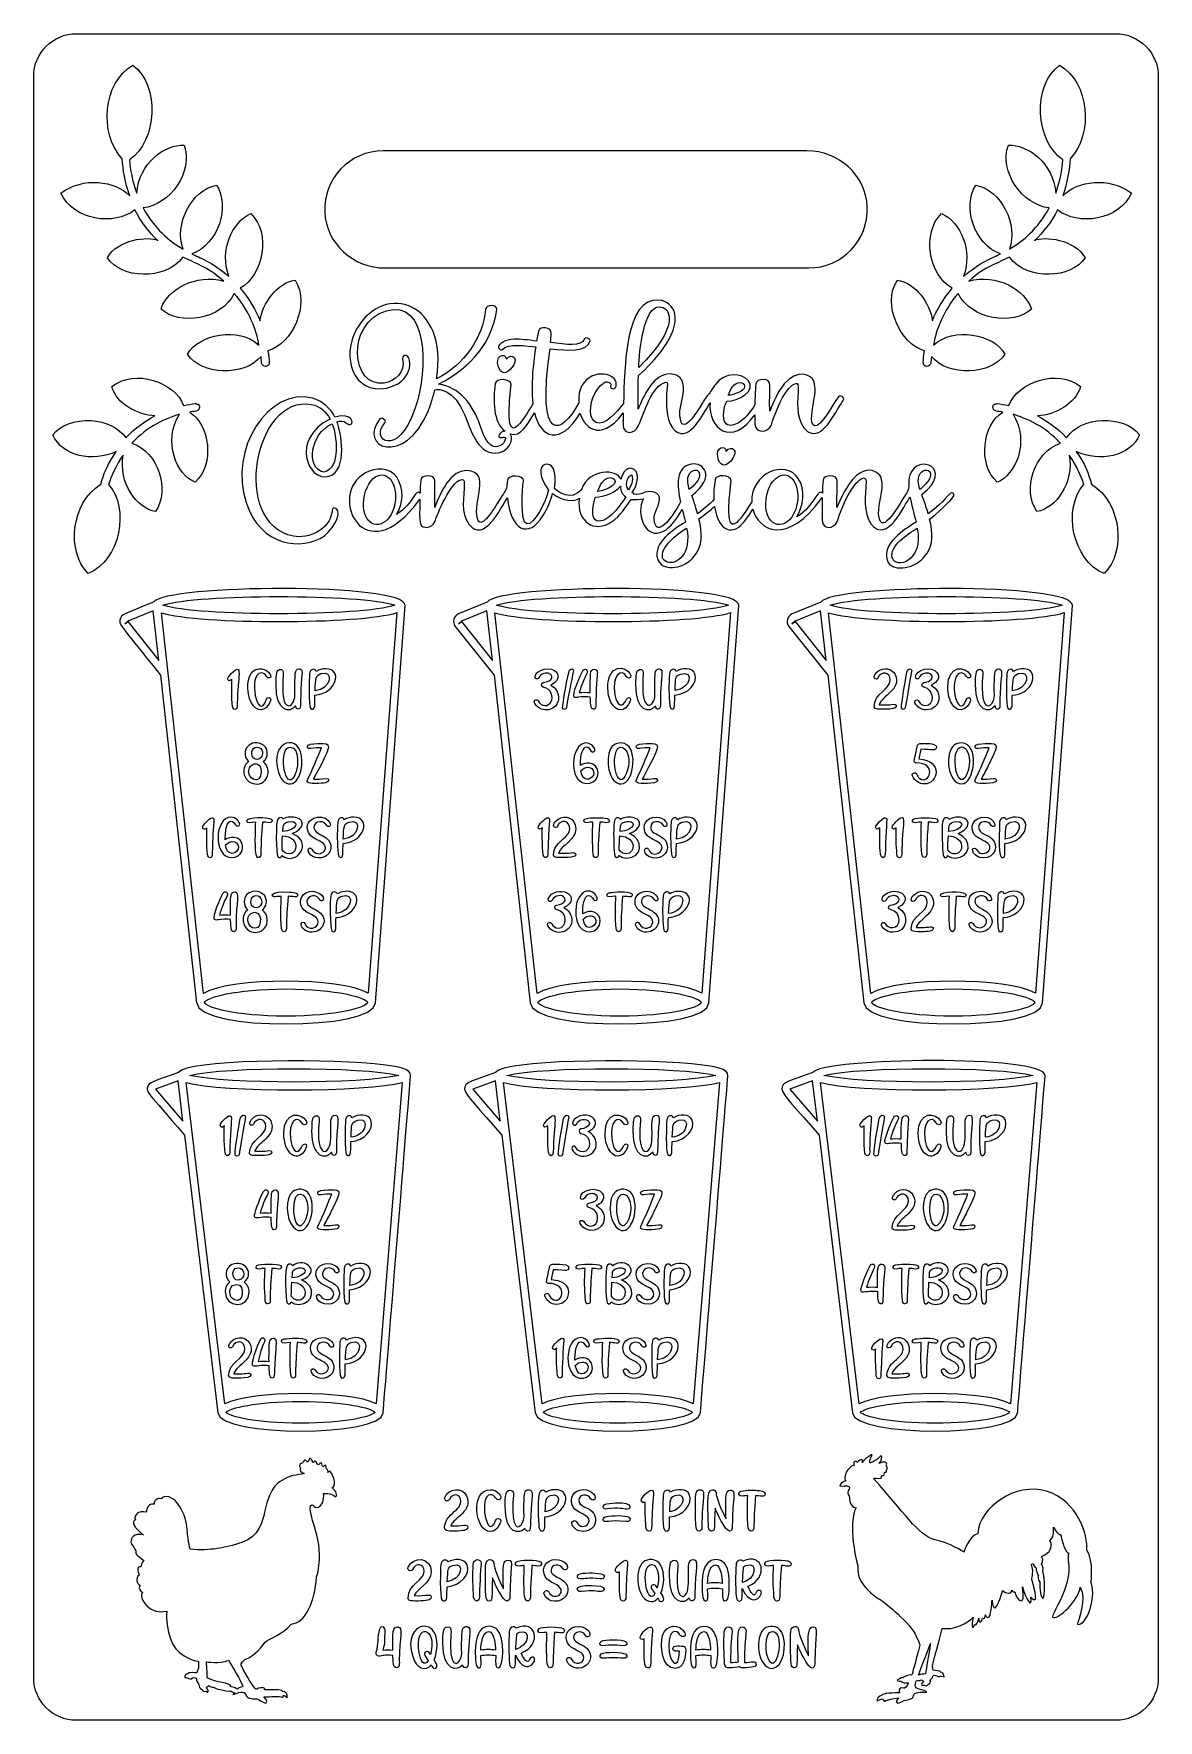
# Model space of a CAD drawing. Header units: inches. Extents: x 4.01 to 8.01, y -15.48 to -9.48.
import ezdxf

# ---------------------------------------------------------------- set-up
doc = ezdxf.new("R2010")
doc.units = ezdxf.units.IN
doc.header["$MEASUREMENT"] = 0
doc.layers.add('_U+0421_U+043B_U+043E_U+0439 1', color=7, linetype='Continuous')

msp = doc.modelspace()

# ---------------------------------------------------------------- linework, layer by layer
at = {"layer": '_U+0421_U+043B_U+043E_U+0439 1', "color": 7, "lineweight": 9, "true_color": 0xffffff}
for points in [[(4.4553, -11.7146), (4.4356, -11.5372), (4.3453, -11.574), (4.334, -11.5842), (4.3449, -11.5756), (4.4553, -11.7146)], [(5.642, -11.7146), (5.6224, -11.5372), (5.532, -11.574), (5.5208, -11.5842), (5.5316, -11.5756), (5.642, -11.7146)], [(6.8288, -11.7146), (6.8091, -11.5372), (6.7188, -11.574), (6.7075, -11.5842), (6.7184, -11.5756), (6.8288, -11.7146)], [(4.5412, -13.3532), (4.5239, -13.2094), (4.4433, -13.2397), (4.5412, -13.3532)], [(5.6696, -13.3532), (5.6524, -13.2094), (5.5718, -13.2397), (5.6696, -13.3532)], [(6.7981, -13.3532), (6.7808, -13.2094), (6.7002, -13.2397), (6.7981, -13.3532)]]:
    msp.add_lwpolyline(points, dxfattribs=at)
at = {"layer": '_U+0421_U+043B_U+043E_U+0439 1', "color": 1, "lineweight": 9, "true_color": 0xff0000}
for points, knots in [([(4.0104, -9.6359), (4.0104, -9.6359), (4.0104, -15.3331), (4.0104, -15.3331), (4.0104, -15.4167), (4.0782, -15.4845), (4.1618, -15.4845), (4.1618, -15.4845), (7.859, -15.4845), (7.859, -15.4845), (7.9426, -15.4845), (8.0104, -15.4167), (8.0104, -15.3331), (8.0104, -15.3331), (8.0104, -9.6359), (8.0104, -9.6359), (8.0104, -9.5523), (7.9426, -9.4845), (7.859, -9.4845), (7.859, -9.4845), (4.1618, -9.4845), (4.1618, -9.4845), (4.0782, -9.4845), (4.0104, -9.5523), (4.0104, -9.6359)], [0, 0, 0, 0, 1, 1, 1, 2, 2, 2, 3, 3, 3, 4, 4, 4, 5, 5, 5, 6, 6, 6, 7, 7, 7, 8, 8, 8, 8]), ([(6.7673, -10.3178), (6.7673, -10.3178), (5.26, -10.3178), (5.26, -10.3178), (5.1474, -10.3178), (5.0503, -10.2313), (5.0453, -10.1189), (5.04, -9.9996), (5.1352, -9.9011), (5.2534, -9.9011), (5.2534, -9.9011), (6.7608, -9.9011), (6.7608, -9.9011), (6.8733, -9.9011), (6.9705, -9.9876), (6.9754, -10.1), (6.9807, -10.2194), (6.8855, -10.3178), (6.7673, -10.3178)], [0, 0, 0, 0, 1, 1, 1, 2, 2, 2, 3, 3, 3, 4, 4, 4, 5, 5, 5, 6, 6, 6, 6])]:
    msp.add_open_spline(points, degree=3, knots=knots, dxfattribs=at)
at = {"layer": '_U+0421_U+043B_U+043E_U+0439 1', "color": 7, "lineweight": 9, "true_color": 0xffffff}
for points, knots in [([(4.37, -10.1112), (4.3934, -10.1559), (4.4207, -10.1921), (4.4521, -10.2196), (4.418, -10.2038), (4.3072, -10.2161), (4.2724, -10.2816), (4.3202, -10.355), (4.4749, -10.3658), (4.5412, -10.2794), (4.5808, -10.3004), (4.6275, -10.3118), (4.686, -10.365), (4.5882, -10.3354), (4.4824, -10.3965), (4.4631, -10.4639), (4.5274, -10.5248), (4.6796, -10.5014), (4.723, -10.4082), (4.7774, -10.47), (4.8026, -10.5388), (4.8114, -10.5924), (4.7408, -10.5255), (4.5953, -10.553), (4.5572, -10.6247), (4.6048, -10.698), (4.7587, -10.7065), (4.8189, -10.6322), (4.8191, -10.6428), (4.8214, -10.649), (4.8206, -10.6564), (4.8229, -10.6627), (4.8283, -10.6678), (4.8357, -10.6687), (4.8388, -10.6675), (4.8451, -10.6652), (4.8471, -10.661), (4.8459, -10.6578), (4.8491, -10.6567), (4.8479, -10.6536), (4.8476, -10.643), (4.8462, -10.6294), (4.8436, -10.6126), (4.9283, -10.5894), (4.9963, -10.4478), (4.9399, -10.361), (4.8774, -10.3688), (4.8223, -10.4453), (4.8153, -10.5058), (4.8016, -10.4682), (4.7763, -10.4278), (4.7446, -10.3897), (4.8286, -10.3436), (4.8547, -10.1922), (4.7826, -10.124), (4.7145, -10.1549), (4.6711, -10.256), (4.7044, -10.3476), (4.6472, -10.2975), (4.5982, -10.2799), (4.5725, -10.268), (4.6688, -10.2329), (4.709, -10.0975), (4.6606, -10.023), (4.5699, -10.0411), (4.5096, -10.1633), (4.5415, -10.2509), (4.4922, -10.2227), (4.4404, -10.1778), (4.3993, -10.1041), (4.4953, -10.094), (4.5792, -9.9748), (4.5449, -9.8807), (4.4777, -9.8777), (4.3842, -9.9441), (4.3768, -10.052), (4.3608, -10.0082), (4.3533, -9.9683), (4.3513, -9.9336), (4.4489, -9.8653), (4.4614, -9.6706), (4.363, -9.5958), (4.2555, -9.658), (4.2426, -9.8415), (4.3248, -9.929), (4.328, -9.9669), (4.3346, -10.0142), (4.3517, -10.0611), (4.299, -10.0065), (4.1871, -9.9928), (4.1068, -10.0511), (4.1509, -10.1496), (4.2976, -10.1687), (4.37, -10.1112)], [0, 0, 0, 0, 1, 1, 1, 2, 2, 2, 3, 3, 3, 4, 4, 4, 5, 5, 5, 6, 6, 6, 7, 7, 7, 8, 8, 8, 9, 9, 9, 10, 10, 10, 11, 11, 11, 12, 12, 12, 13, 13, 13, 14, 14, 14, 15, 15, 15, 16, 16, 16, 17, 17, 17, 18, 18, 18, 19, 19, 19, 20, 20, 20, 21, 21, 21, 22, 22, 22, 23, 23, 23, 24, 24, 24, 25, 25, 25, 26, 26, 26, 27, 27, 27, 28, 28, 28, 29, 29, 29, 30, 30, 30, 31, 31, 31, 31]), ([(7.1786, -10.6126), (7.176, -10.6294), (7.1746, -10.643), (7.1743, -10.6536), (7.1732, -10.6567), (7.1763, -10.6578), (7.1752, -10.661), (7.1771, -10.6652), (7.1834, -10.6675), (7.1865, -10.6687), (7.1939, -10.6678), (7.1994, -10.6627), (7.2016, -10.6564), (7.2008, -10.649), (7.2031, -10.6428), (7.2034, -10.6322), (7.2636, -10.7066), (7.4176, -10.6978), (7.465, -10.6247), (7.4268, -10.5527), (7.2811, -10.5259), (7.2108, -10.5924), (7.2197, -10.5388), (7.2448, -10.47), (7.2992, -10.4082), (7.3427, -10.5017), (7.495, -10.5246), (7.5591, -10.4639), (7.5398, -10.3964), (7.434, -10.3354), (7.3363, -10.365), (7.3947, -10.3118), (7.4414, -10.3004), (7.481, -10.2794), (7.5473, -10.3658), (7.702, -10.355), (7.7498, -10.2816), (7.7148, -10.2158), (7.6039, -10.2039), (7.5702, -10.2196), (7.6015, -10.1921), (7.6289, -10.1559), (7.6523, -10.1112), (7.7245, -10.1686), (7.8713, -10.1497), (7.9154, -10.0511), (7.8351, -9.9928), (7.7233, -10.0065), (7.6705, -10.0611), (7.6876, -10.0142), (7.6942, -9.9669), (7.6974, -9.929), (7.7796, -9.8415), (7.7667, -9.658), (7.6592, -9.5958), (7.5605, -9.6709), (7.5736, -9.8656), (7.6709, -9.9336), (7.6689, -9.9683), (7.6615, -10.0082), (7.6455, -10.052), (7.638, -9.944), (7.5445, -9.8777), (7.4773, -9.8807), (7.4431, -9.9746), (7.5268, -10.094), (7.6229, -10.1041), (7.5819, -10.1778), (7.53, -10.2227), (7.4807, -10.2509), (7.5127, -10.1633), (7.4523, -10.0411), (7.3616, -10.023), (7.3127, -10.0982), (7.3544, -10.2332), (7.4497, -10.268), (7.424, -10.2799), (7.3751, -10.2975), (7.3178, -10.3476), (7.3511, -10.2562), (7.3078, -10.155), (7.2397, -10.124), (7.1677, -10.1921), (7.1935, -10.3435), (7.2776, -10.3897), (7.246, -10.4278), (7.2206, -10.4682), (7.2069, -10.5058), (7.2, -10.4457), (7.1451, -10.3688), (7.0823, -10.361), (7.0256, -10.4482), (7.0943, -10.5896), (7.1786, -10.6126)], [0, 0, 0, 0, 1, 1, 1, 2, 2, 2, 3, 3, 3, 4, 4, 4, 5, 5, 5, 6, 6, 6, 7, 7, 7, 8, 8, 8, 9, 9, 9, 10, 10, 10, 11, 11, 11, 12, 12, 12, 13, 13, 13, 14, 14, 14, 15, 15, 15, 16, 16, 16, 17, 17, 17, 18, 18, 18, 19, 19, 19, 20, 20, 20, 21, 21, 21, 22, 22, 22, 23, 23, 23, 24, 24, 24, 25, 25, 25, 26, 26, 26, 27, 27, 27, 28, 28, 28, 29, 29, 29, 30, 30, 30, 31, 31, 31, 31]), ([(5.1605, -10.5323), (5.257, -10.3682), (5.4866, -10.4353), (5.4433, -10.7127), (5.5398, -10.6635), (5.6094, -10.5647), (5.6168, -10.4658), (5.6185, -10.446), (5.6601, -10.4469), (5.6575, -10.4654), (5.6413, -10.5792), (5.5717, -10.6686), (5.4507, -10.7314), (5.5228, -10.7402), (5.5718, -10.8035), (5.5975, -10.8746), (5.6078, -10.903), (5.6118, -10.9258), (5.6349, -10.9467), (5.6539, -10.9644), (5.6879, -10.9464), (5.6879, -10.924), (5.6874, -10.9182), (5.6824, -10.9195), (5.6765, -10.9208), (5.6528, -10.9261), (5.6685, -10.8969), (5.6869, -10.8985), (5.6443, -10.8684), (5.6433, -10.785), (5.6518, -10.7294), (5.6534, -10.7083), (5.7086, -10.7106), (5.7086, -10.7333), (5.7027, -10.7873), (5.7021, -10.805), (5.7021, -10.805), (5.7002, -10.8349), (5.6983, -10.9), (5.7243, -10.8852), (5.7431, -10.8734), (5.7693, -10.8286), (5.7861, -10.8008), (5.7758, -10.7202), (5.7932, -10.6209), (5.7962, -10.5989), (5.7697, -10.5953), (5.6926, -10.5853), (5.678, -10.6073), (5.6739, -10.6127), (5.6661, -10.608), (5.6641, -10.6016), (5.6596, -10.5877), (5.6887, -10.5721), (5.7205, -10.5712), (5.7407, -10.5705), (5.7688, -10.5744), (5.7993, -10.5777), (5.8027, -10.5591), (5.8043, -10.5519), (5.8067, -10.5408), (5.8101, -10.5233), (5.8535, -10.5282), (5.8511, -10.5508), (5.8503, -10.5647), (5.8503, -10.569), (5.849, -10.583), (5.905, -10.5901), (5.9575, -10.5989), (5.9692, -10.5699), (5.9696, -10.5608), (5.9919, -10.5701), (5.9898, -10.5767), (5.9782, -10.6168), (5.9104, -10.6126), (5.8471, -10.6052), (5.7969, -10.951), (5.889, -10.9114), (5.949, -10.7977), (5.9418, -10.6942), (6.0386, -10.6768), (6.0747, -10.7109), (6.0891, -10.7254), (6.0821, -10.7566), (6.0649, -10.7452), (6.0611, -10.7425), (6.0615, -10.7381), (6.0636, -10.7369), (6.0656, -10.733), (6.0628, -10.7299), (6.0596, -10.7269), (6.0589, -10.7268), (6.0585, -10.7265), (6.0577, -10.7257), (6.0462, -10.7185), (6.0376, -10.7262), (6.0265, -10.7365), (5.9608, -10.7988), (5.9845, -10.9635), (6.1084, -10.7994), (6.1121, -10.6745), (6.1132, -10.4202), (6.2344, -10.4323), (6.2623, -10.4347), (6.2857, -10.4555), (6.2912, -10.4809), (6.3046, -10.5569), (6.2171, -10.651), (6.1614, -10.7005), (6.1597, -10.7664), (6.16, -10.7554), (6.16, -10.8203), (6.1806, -10.7712), (6.2098, -10.7047), (6.2632, -10.6958), (6.285, -10.6918), (6.3117, -10.7008), (6.3185, -10.7225), (6.3325, -10.7662), (6.2986, -10.8138), (6.3116, -10.8615), (6.3128, -10.8661), (6.3152, -10.8719), (6.3197, -10.8738), (6.3357, -10.8805), (6.3642, -10.8392), (6.3867, -10.8016), (6.395, -10.7879), (6.4062, -10.7719), (6.4111, -10.767), (6.4138, -10.7647), (6.4284, -10.7417), (6.4349, -10.7324), (6.4673, -10.6866), (6.5308, -10.6905), (6.5527, -10.7191), (6.5809, -10.756), (6.5173, -10.7913), (6.4753, -10.7917), (6.4722, -10.8017), (6.4696, -10.8024), (6.4675, -10.8132), (6.4675, -10.8132), (6.4675, -10.8132), (6.4675, -10.8132), (6.4493, -10.9047), (6.5097, -10.8758), (6.5247, -10.8641), (6.544, -10.8501), (6.5608, -10.8266), (6.5757, -10.8052), (6.5759, -10.7813), (6.5765, -10.7566), (6.5788, -10.7302), (6.5796, -10.72), (6.5924, -10.7148), (6.6047, -10.7148), (6.6403, -10.7148), (6.6257, -10.7367), (6.6283, -10.8274), (6.642, -10.7933), (6.6583, -10.7565), (6.68, -10.73), (6.7256, -10.6764), (6.7776, -10.6952), (6.786, -10.7225), (6.793, -10.7444), (6.7887, -10.7701), (6.7841, -10.7973), (6.7809, -10.8166), (6.7689, -10.8716), (6.7873, -10.8793), (6.8104, -10.889), (6.8586, -10.7907), (6.8728, -10.7765), (6.8806, -10.7665), (6.894, -10.7798), (6.8911, -10.7866), (6.8911, -10.7866), (6.8907, -10.7854), (6.8696, -10.821), (6.8533, -10.8485), (6.833, -10.8826), (6.8101, -10.8983), (6.7884, -10.9128), (6.7661, -10.9072), (6.7501, -10.8863), (6.7197, -10.8448), (6.7279, -10.7908), (6.73, -10.74), (6.73, -10.7131), (6.7021, -10.7382), (6.6915, -10.7521), (6.6681, -10.7816), (6.6448, -10.8417), (6.6341, -10.8759), (6.6222, -10.9052), (6.5758, -10.9066), (6.5758, -10.8728), (6.5758, -10.8647), (6.5758, -10.8674), (6.5757, -10.8399), (6.4914, -10.9577), (6.4099, -10.8884), (6.4159, -10.7979), (6.3885, -10.8427), (6.3342, -10.9533), (6.2826, -10.8863), (6.2566, -10.8508), (6.2598, -10.7987), (6.2627, -10.7527), (6.2636, -10.738), (6.2681, -10.7205), (6.2582, -10.7244), (6.2088, -10.7343), (6.1815, -10.835), (6.1606, -10.8808), (6.1489, -10.9097), (6.1069, -10.9111), (6.1069, -10.8772), (6.1069, -10.8664), (6.1071, -10.8514), (6.1075, -10.8334), (6.0195, -10.9488), (5.9646, -10.8732), (5.9536, -10.8349), (5.8859, -10.9484), (5.8122, -10.9258), (5.7918, -10.8326), (5.7667, -10.8749), (5.7422, -10.9204), (5.7049, -10.9084), (5.722, -10.9291), (5.6971, -10.9766), (5.6528, -10.9766), (5.5851, -10.9766), (5.563, -10.8869), (5.5439, -10.8413), (5.505, -10.7465), (5.4511, -10.7479), (5.4369, -10.7508), (5.4362, -10.7612), (5.4182, -10.8179), (5.4141, -10.826), (5.329, -11.0299), (5.1597, -10.9537), (5.2417, -10.8549), (5.2471, -10.8495), (5.2539, -10.8549), (5.2594, -10.859), (5.2615, -10.8604), (5.2622, -10.8656), (5.2589, -10.8689), (5.2046, -10.9286), (5.3061, -10.9974), (5.3663, -10.8189), (5.4163, -10.6715), (5.4105, -10.4293), (5.265, -10.4699), (5.1181, -10.5143), (5.1395, -10.7453), (5.2564, -10.7274), (5.2951, -10.7215), (5.3327, -10.6898), (5.3224, -10.6409), (5.3206, -10.6299), (5.3289, -10.6263), (5.3352, -10.6295), (5.3595, -10.6374), (5.3569, -10.7266), (5.2647, -10.7452), (5.1482, -10.7678), (5.1009, -10.6371), (5.1605, -10.5323)], [0, 0, 0, 0, 1, 1, 1, 2, 2, 2, 3, 3, 3, 4, 4, 4, 5, 5, 5, 6, 6, 6, 7, 7, 7, 8, 8, 8, 9, 9, 9, 10, 10, 10, 11, 11, 11, 12, 12, 12, 13, 13, 13, 14, 14, 14, 15, 15, 15, 16, 16, 16, 17, 17, 17, 18, 18, 18, 19, 19, 19, 20, 20, 20, 21, 21, 21, 22, 22, 22, 23, 23, 23, 24, 24, 24, 25, 25, 25, 26, 26, 26, 27, 27, 27, 28, 28, 28, 29, 29, 29, 30, 30, 30, 31, 31, 31, 32, 32, 32, 33, 33, 33, 34, 34, 34, 35, 35, 35, 36, 36, 36, 37, 37, 37, 38, 38, 38, 39, 39, 39, 40, 40, 40, 41, 41, 41, 42, 42, 42, 43, 43, 43, 44, 44, 44, 45, 45, 45, 46, 46, 46, 47, 47, 47, 48, 48, 48, 49, 49, 49, 50, 50, 50, 51, 51, 51, 52, 52, 52, 53, 53, 53, 54, 54, 54, 55, 55, 55, 56, 56, 56, 57, 57, 57, 58, 58, 58, 59, 59, 59, 60, 60, 60, 61, 61, 61, 62, 62, 62, 63, 63, 63, 64, 64, 64, 65, 65, 65, 66, 66, 66, 67, 67, 67, 68, 68, 68, 69, 69, 69, 70, 70, 70, 71, 71, 71, 72, 72, 72, 73, 73, 73, 74, 74, 74, 75, 75, 75, 76, 76, 76, 77, 77, 77, 78, 78, 78, 79, 79, 79, 80, 80, 80, 81, 81, 81, 82, 82, 82, 83, 83, 83, 84, 84, 84, 85, 85, 85, 86, 86, 86, 87, 87, 87, 88, 88, 88, 89, 89, 89, 90, 90, 90, 91, 91, 91, 91]), ([(6.163, -10.6721), (6.3147, -10.5199), (6.2744, -10.4559), (6.2351, -10.4559), (6.1803, -10.4559), (6.1637, -10.6126), (6.163, -10.6721)], [0, 0, 0, 0, 1, 1, 1, 2, 2, 2, 2]), ([(4.2764, -11.0884), (4.2868, -11.0568), (4.302, -11.0209), (4.3286, -10.9832), (4.3105, -11.0814), (4.3763, -11.1738), (4.4438, -11.1841), (4.4965, -11.1068), (4.4529, -10.9725), (4.3599, -10.941), (4.4148, -10.8816), (4.4775, -10.8544), (4.5284, -10.8382), (4.4676, -10.9353), (4.5196, -11.0554), (4.5849, -11.0802), (4.6551, -11.0154), (4.6361, -10.8749), (4.5652, -10.8306), (4.5722, -10.8286), (4.5813, -10.8289), (4.5882, -10.8269), (4.6045, -10.8222), (4.6029, -10.8024), (4.5915, -10.8019), (4.5893, -10.7996), (4.5869, -10.8018), (4.5848, -10.7994), (4.5733, -10.8012), (4.5594, -10.8052), (4.5434, -10.8069), (4.5135, -10.7251), (4.3709, -10.6735), (4.2881, -10.7396), (4.3063, -10.8023), (4.3808, -10.8414), (4.4414, -10.8439), (4.4064, -10.863), (4.3712, -10.8867), (4.3379, -10.9219), (4.3142, -10.8867), (4.2671, -10.8643), (4.2148, -10.8599), (4.1556, -10.8575), (4.1045, -10.8783), (4.0781, -10.9115), (4.1133, -10.9895), (4.2184, -11.0094), (4.304, -10.9708), (4.275, -11.0107), (4.2573, -11.0533), (4.2491, -11.0873), (4.1411, -11.1531), (4.1265, -11.33), (4.2044, -11.405), (4.3176, -11.359), (4.3532, -11.1716), (4.2764, -11.0884)], [0, 0, 0, 0, 1, 1, 1, 2, 2, 2, 3, 3, 3, 4, 4, 4, 5, 5, 5, 6, 6, 6, 7, 7, 7, 8, 8, 8, 9, 9, 9, 10, 10, 10, 11, 11, 11, 12, 12, 12, 13, 13, 13, 14, 14, 14, 15, 15, 15, 16, 16, 16, 17, 17, 17, 18, 18, 18, 19, 19, 19, 19]), ([(5.7203, -10.6378), (5.7143, -10.6283), (5.6993, -10.6287), (5.6919, -10.6426), (5.6898, -10.629), (5.6786, -10.6251), (5.6696, -10.6315), (5.6501, -10.6455), (5.6646, -10.691), (5.684, -10.691), (5.6998, -10.691), (5.731, -10.6545), (5.7203, -10.6378)], [0, 0, 0, 0, 1, 1, 1, 2, 2, 2, 3, 3, 3, 4, 4, 4, 4]), ([(7.9442, -10.9115), (7.8863, -10.8388), (7.7368, -10.8441), (7.6843, -10.9219), (7.651, -10.8867), (7.6158, -10.863), (7.5808, -10.8439), (7.6421, -10.8414), (7.7161, -10.8018), (7.7341, -10.7396), (7.6515, -10.6736), (7.5088, -10.725), (7.4789, -10.8069), (7.4628, -10.8052), (7.449, -10.8012), (7.4375, -10.7994), (7.4353, -10.8018), (7.4329, -10.7996), (7.4307, -10.8019), (7.4262, -10.8021), (7.4218, -10.8069), (7.422, -10.8114), (7.4228, -10.8316), (7.4431, -10.8265), (7.457, -10.8306), (7.3862, -10.8749), (7.3671, -11.0154), (7.4373, -11.0802), (7.5013, -11.0559), (7.5555, -10.9368), (7.4938, -10.8382), (7.5447, -10.8544), (7.6074, -10.8816), (7.6623, -10.941), (7.5693, -10.9725), (7.5258, -11.1069), (7.5784, -11.1841), (7.6453, -11.1739), (7.7119, -11.0821), (7.6936, -10.9832), (7.7203, -11.0209), (7.7354, -11.0568), (7.7458, -11.0884), (7.6689, -11.1717), (7.7049, -11.3591), (7.8178, -11.405), (7.8955, -11.3302), (7.8813, -11.1533), (7.7731, -11.0873), (7.7649, -11.0533), (7.7473, -11.0107), (7.7183, -10.9708), (7.8039, -11.0094), (7.909, -10.9895), (7.9442, -10.9115)], [0, 0, 0, 0, 1, 1, 1, 2, 2, 2, 3, 3, 3, 4, 4, 4, 5, 5, 5, 6, 6, 6, 7, 7, 7, 8, 8, 8, 9, 9, 9, 10, 10, 10, 11, 11, 11, 12, 12, 12, 13, 13, 13, 14, 14, 14, 15, 15, 15, 16, 16, 16, 17, 17, 17, 18, 18, 18, 18]), ([(6.4808, -10.7709), (6.4999, -10.7692), (6.5382, -10.7573), (6.5388, -10.74), (6.5392, -10.7313), (6.5316, -10.7253), (6.523, -10.7253), (6.4999, -10.7253), (6.4885, -10.7496), (6.4808, -10.7709)], [0, 0, 0, 0, 1, 1, 1, 2, 2, 2, 3, 3, 3, 3]), ([(5.0019, -10.7812), (5.0383, -10.7906), (5.0665, -10.8182), (5.0815, -10.8484), (5.1447, -10.8296), (5.1521, -10.8743), (5.1354, -10.8743), (5.131, -10.8753), (5.1231, -10.8711), (5.1209, -10.8686), (5.114, -10.8604), (5.0989, -10.8619), (5.0888, -10.8652), (5.1031, -10.8978), (5.1293, -11.036), (5.0612, -11.059), (4.9843, -11.081), (4.9232, -10.924), (5.0645, -10.8552), (5.0486, -10.8279), (5.03, -10.8097), (4.997, -10.8035), (4.8003, -10.7649), (4.7068, -11.2257), (4.9349, -11.2723), (4.9566, -11.2768), (4.995, -11.2727), (5.0256, -11.2532), (5.0438, -11.2416), (5.0665, -11.2204), (5.0716, -11.185), (5.0723, -11.1828), (5.073, -11.1802), (5.0723, -11.1777), (5.0723, -11.1738), (5.0752, -11.1711), (5.0769, -11.1711), (5.1117, -11.1713), (5.0868, -11.2383), (5.0441, -11.2703), (4.9663, -11.3266), (4.8142, -11.3073), (4.7663, -11.1522), (4.7011, -10.964), (4.8467, -10.7407), (5.0019, -10.7812)], [0, 0, 0, 0, 1, 1, 1, 2, 2, 2, 3, 3, 3, 4, 4, 4, 5, 5, 5, 6, 6, 6, 7, 7, 7, 8, 8, 8, 9, 9, 9, 10, 10, 10, 11, 11, 11, 12, 12, 12, 13, 13, 13, 14, 14, 14, 15, 15, 15, 15]), ([(5.0717, -10.872), (4.9936, -10.9053), (4.9774, -11.0304), (5.0419, -11.044), (5.1044, -11.0326), (5.0873, -10.9073), (5.0717, -10.872)], [0, 0, 0, 0, 1, 1, 1, 2, 2, 2, 2]), ([(6.8675, -11.1699), (6.9432, -10.9812), (7.0185, -11.0429), (7.0252, -11.065), (7.0393, -11.1086), (7.0056, -11.164), (7.0187, -11.2118), (7.0334, -11.2671), (7.1037, -11.1344), (7.1157, -11.1175), (7.1184, -11.1131), (7.1231, -11.1026), (7.1227, -11.0946), (7.1221, -11.0801), (7.1232, -11.0661), (7.1271, -11.054), (7.1548, -10.9742), (7.2881, -11.0317), (7.1704, -11.1228), (7.1704, -11.1228), (7.1691, -11.1246), (7.1691, -11.1246), (7.1765, -11.1414), (7.1886, -11.1797), (7.1919, -11.1919), (7.2201, -11.1718), (7.2464, -11.1476), (7.2698, -11.1199), (7.2774, -11.1132), (7.2866, -11.12), (7.283, -11.1289), (7.2772, -11.1428), (7.216, -11.1976), (7.1967, -11.2114), (7.2087, -11.2595), (7.2142, -11.3076), (7.1753, -11.3486), (7.137, -11.392), (7.0582, -11.3997), (7.0457, -11.3559), (7.0289, -11.297), (7.1047, -11.25), (7.1487, -11.2217), (7.144, -11.2032), (7.1304, -11.1485), (7.1274, -11.1328), (7.1069, -11.1617), (7.0455, -11.3017), (6.9893, -11.2287), (6.9589, -11.1872), (6.9692, -11.1283), (6.9714, -11.0775), (6.9714, -11.0408), (6.9117, -11.0825), (6.8689, -11.2187), (6.857, -11.248), (6.8151, -11.2491), (6.8151, -11.2152), (6.8151, -11.1886), (6.8145, -11.1654), (6.8151, -11.1349), (6.6882, -11.3094), (6.5886, -11.2508), (6.5681, -11.1759), (6.5533, -11.2005), (6.5357, -11.2273), (6.5161, -11.2407), (6.4729, -11.2697), (6.4394, -11.2243), (6.4324, -11.1659), (6.4156, -11.1816), (6.3972, -11.1952), (6.3762, -11.2103), (6.3882, -11.2584), (6.3939, -11.3076), (6.355, -11.3486), (6.3169, -11.3919), (6.2421, -11.397), (6.2295, -11.353), (6.2126, -11.294), (6.2851, -11.2496), (6.3284, -11.2217), (6.3173, -11.1779), (6.3243, -11.2039), (6.3171, -11.1758), (6.2996, -11.2096), (6.274, -11.2422), (6.2506, -11.2543), (6.1854, -11.2882), (6.1507, -11.1922), (6.1794, -11.1386), (6.1661, -11.1415), (6.149, -11.1431), (6.1355, -11.141), (6.1162, -11.1678), (6.0971, -11.2004), (6.0669, -11.2203), (6.0061, -11.2633), (5.9393, -11.2203), (5.9511, -11.1372), (5.9336, -11.1507), (5.8925, -11.1482), (5.8559, -11.1203), (5.8494, -11.1462), (5.8381, -11.1723), (5.8213, -11.2), (5.7702, -11.2843), (5.7063, -11.2486), (5.6951, -11.135), (5.6723, -11.1691), (5.6131, -11.2998), (5.5584, -11.2287), (5.5275, -11.1866), (5.5412, -11.1367), (5.5419, -11.0798), (5.5419, -11.0757), (5.5392, -11.0714), (5.5351, -11.0708), (5.5038, -11.0667), (5.4527, -11.1716), (5.4379, -11.2187), (5.431, -11.2358), (5.4144, -11.2426), (5.4022, -11.2401), (5.3812, -11.236), (5.3822, -11.2312), (5.384, -11.14), (5.1848, -11.4141), (5.0513, -11.1205), (5.1908, -11.0471), (5.2239, -11.0288), (5.2765, -11.0247), (5.3018, -11.0622), (5.3296, -11.1039), (5.3236, -11.1564), (5.3012, -11.195), (5.3645, -11.1543), (5.367, -11.1004), (5.3846, -11.1188), (5.385, -11.1038), (5.3857, -11.0886), (5.3871, -11.0726), (5.3887, -11.053), (5.4373, -11.0507), (5.4373, -11.0742), (5.4365, -11.1097), (5.4364, -11.1632), (5.4366, -11.1699), (5.4595, -11.1129), (5.4917, -11.0382), (5.5524, -11.0382), (5.6388, -11.0453), (5.5711, -11.1462), (5.5883, -11.2094), (5.5994, -11.2511), (5.6407, -11.186), (5.6632, -11.1489), (5.674, -11.1308), (5.6825, -11.1189), (5.6888, -11.1088), (5.6918, -11.1039), (5.6934, -11.0983), (5.6933, -11.0927), (5.6933, -11.0859), (5.694, -11.0849), (5.6953, -11.0733), (5.697, -11.0514), (5.7545, -11.0544), (5.7528, -11.0766), (5.7463, -11.1045), (5.7409, -11.2231), (5.7639, -11.2281), (5.7902, -11.2342), (5.8332, -11.1488), (5.8413, -11.1083), (5.8079, -11.0634), (5.8063, -11.0226), (5.8284, -11.0165), (5.854, -11.0094), (5.8731, -11.0378), (5.8624, -11.102), (5.8624, -11.102), (5.9058, -11.1448), (5.9437, -11.1195), (5.9469, -11.1168), (5.9568, -11.1105), (5.9586, -11.1055), (5.9876, -11.0288), (6.0837, -11.0329), (6.0992, -11.0699), (6.1054, -11.0426), (6.1243, -11.0206), (6.1458, -11.0348), (6.1687, -11.0516), (6.156, -11.0938), (6.139, -11.1167), (6.1423, -11.1177), (6.1449, -11.1195), (6.1457, -11.1231), (6.1548, -11.1251), (6.1734, -11.1231), (6.1848, -11.1159), (6.2057, -11.1078), (6.2387, -11.1162), (6.2364, -11.1416), (6.2335, -11.1745), (6.2099, -11.1915), (6.2199, -11.2266), (6.2326, -11.2742), (6.2885, -11.1942), (6.3108, -11.1501), (6.2977, -11.0926), (6.2924, -11.0256), (6.3505, -11.0155), (6.3918, -11.0084), (6.4393, -11.0593), (6.351, -11.1276), (6.3584, -11.1444), (6.3684, -11.1797), (6.3716, -11.1919), (6.3922, -11.1773), (6.4117, -11.1603), (6.4299, -11.1415), (6.4287, -11.1203), (6.43, -11.0969), (6.4338, -11.0718), (6.4354, -11.0507), (6.4906, -11.053), (6.4906, -11.0757), (6.4846, -11.1297), (6.484, -11.1474), (6.484, -11.1474), (6.4767, -11.2639), (6.5048, -11.2488), (6.5641, -11.1498), (6.5605, -11.049), (6.683, -10.9968), (6.7297, -11.0663), (6.7575, -11.1079), (6.7473, -11.1648), (6.7249, -11.2034), (6.7882, -11.1627), (6.798, -11.1004), (6.8155, -11.1188), (6.816, -11.1038), (6.8167, -11.0886), (6.818, -11.0726), (6.8196, -11.053), (6.8682, -11.0507), (6.8682, -11.0742), (6.8675, -11.1097), (6.8674, -11.1632), (6.8675, -11.1699)], [0, 0, 0, 0, 1, 1, 1, 2, 2, 2, 3, 3, 3, 4, 4, 4, 5, 5, 5, 6, 6, 6, 7, 7, 7, 8, 8, 8, 9, 9, 9, 10, 10, 10, 11, 11, 11, 12, 12, 12, 13, 13, 13, 14, 14, 14, 15, 15, 15, 16, 16, 16, 17, 17, 17, 18, 18, 18, 19, 19, 19, 20, 20, 20, 21, 21, 21, 22, 22, 22, 23, 23, 23, 24, 24, 24, 25, 25, 25, 26, 26, 26, 27, 27, 27, 28, 28, 28, 29, 29, 29, 30, 30, 30, 31, 31, 31, 32, 32, 32, 33, 33, 33, 34, 34, 34, 35, 35, 35, 36, 36, 36, 37, 37, 37, 38, 38, 38, 39, 39, 39, 40, 40, 40, 41, 41, 41, 42, 42, 42, 43, 43, 43, 44, 44, 44, 45, 45, 45, 46, 46, 46, 47, 47, 47, 48, 48, 48, 49, 49, 49, 50, 50, 50, 51, 51, 51, 52, 52, 52, 53, 53, 53, 54, 54, 54, 55, 55, 55, 56, 56, 56, 57, 57, 57, 58, 58, 58, 59, 59, 59, 60, 60, 60, 61, 61, 61, 62, 62, 62, 63, 63, 63, 64, 64, 64, 65, 65, 65, 66, 66, 66, 67, 67, 67, 68, 68, 68, 69, 69, 69, 70, 70, 70, 71, 71, 71, 72, 72, 72, 73, 73, 73, 74, 74, 74, 75, 75, 75, 76, 76, 76, 77, 77, 77, 78, 78, 78, 79, 79, 79, 80, 80, 80, 81, 81, 81, 82, 82, 82, 83, 83, 83, 84, 84, 84, 84]), ([(6.5023, -10.9658), (6.4962, -10.9564), (6.4813, -10.9567), (6.4739, -10.9707), (6.47, -10.9452), (6.4357, -10.9558), (6.4433, -10.9906), (6.4584, -11.0584), (6.5149, -10.9855), (6.5023, -10.9658)], [0, 0, 0, 0, 1, 1, 1, 2, 2, 2, 3, 3, 3, 3]), ([(6.379, -11.0518), (6.379, -11.0222), (6.3176, -11.0337), (6.3421, -11.1057), (6.3572, -11.0935), (6.381, -11.0711), (6.379, -11.0518)], [0, 0, 0, 0, 1, 1, 1, 2, 2, 2, 2]), ([(6.7066, -11.204), (6.7295, -11.1707), (6.7375, -11.1158), (6.7153, -11.0773), (6.6917, -11.0357), (6.6374, -11.0503), (6.6191, -11.1207), (6.5946, -11.2211), (6.6662, -11.2626), (6.7066, -11.204)], [0, 0, 0, 0, 1, 1, 1, 2, 2, 2, 3, 3, 3, 3]), ([(7.1624, -11.1057), (7.1736, -11.0966), (7.183, -11.0872), (7.1902, -11.0776), (7.2315, -11.0211), (7.1322, -11.0171), (7.1624, -11.1057)], [0, 0, 0, 0, 1, 1, 1, 2, 2, 2, 2]), ([(5.2482, -11.0542), (5.1884, -11.0542), (5.1565, -11.1898), (5.2123, -11.2255), (5.2333, -11.239), (5.261, -11.2252), (5.2756, -11.204), (5.3156, -11.146), (5.2974, -11.0542), (5.2482, -11.0542)], [0, 0, 0, 0, 1, 1, 1, 2, 2, 2, 3, 3, 3, 3]), ([(6.117, -11.1317), (6.1022, -11.1241), (6.0987, -11.111), (6.0973, -11.0945), (6.0842, -11.1133), (6.0395, -11.1332), (6.0085, -11.1335), (6.0055, -11.1435), (6.0047, -11.1448), (6.0026, -11.1557), (6.0008, -11.1557), (5.996, -11.1926), (6.0025, -11.2072), (6.0121, -11.2284), (6.041, -11.2159), (6.0573, -11.2031), (6.0808, -11.1861), (6.0993, -11.1567), (6.117, -11.1317)], [0, 0, 0, 0, 1, 1, 1, 2, 2, 2, 3, 3, 3, 4, 4, 4, 5, 5, 5, 6, 6, 6, 6]), ([(6.0159, -11.1133), (6.0328, -11.1118), (6.0555, -11.1023), (6.0678, -11.0933), (6.0991, -11.0712), (6.0545, -11.0456), (6.0309, -11.0818), (6.0309, -11.0818), (6.0309, -11.0818), (6.0309, -11.0818), (6.0243, -11.0917), (6.0194, -11.1035), (6.0159, -11.1133)], [0, 0, 0, 0, 1, 1, 1, 2, 2, 2, 3, 3, 3, 4, 4, 4, 4]), ([(6.1375, -11.0542), (6.1149, -11.0645), (6.1163, -11.0961), (6.1257, -11.1066), (6.1345, -11.0928), (6.1449, -11.0751), (6.1375, -11.0542)], [0, 0, 0, 0, 1, 1, 1, 2, 2, 2, 2]), ([(6.3326, -11.2429), (6.2377, -11.3043), (6.2321, -11.3516), (6.263, -11.364), (6.2972, -11.3764), (6.3521, -11.334), (6.3326, -11.2429)], [0, 0, 0, 0, 1, 1, 1, 2, 2, 2, 2]), ([(7.1529, -11.2431), (7.1171, -11.2662), (7.0536, -11.3069), (7.0642, -11.3483), (7.0754, -11.3921), (7.1782, -11.3613), (7.1529, -11.2431)], [0, 0, 0, 0, 1, 1, 1, 2, 2, 2, 2]), ([(4.461, -11.7666), (4.3118, -11.5786), (4.3128, -11.5867), (4.3178, -11.5677), (4.3226, -11.5493), (4.3273, -11.5514), (4.4364, -11.5069), (4.4769, -11.4434), (5.3346, -11.4368), (5.3318, -11.5184), (5.3318, -11.5184), (5.3318, -11.5184), (5.3318, -11.5184), (5.3318, -11.5184), (5.2256, -12.9322), (5.2256, -12.9322), (5.2256, -12.9322), (5.2255, -12.9322), (5.2255, -12.9322), (5.2215, -13.0325), (4.5957, -13.0323), (4.59, -12.9327), (4.59, -12.9327), (4.5899, -12.9327), (4.5899, -12.9327), (4.5899, -12.9327), (4.461, -11.7666), (4.461, -11.7666)], [0, 0, 0, 0, 1, 1, 1, 2, 2, 2, 3, 3, 3, 4, 4, 4, 5, 5, 5, 6, 6, 6, 7, 7, 7, 8, 8, 8, 9, 9, 9, 9]), ([(6.5185, -11.5184), (6.5185, -11.5184), (6.4123, -12.9322), (6.4123, -12.9322), (6.4123, -12.9322), (6.4123, -12.9322), (6.4123, -12.9322), (6.4083, -13.0325), (5.7824, -13.0323), (5.7767, -12.9327), (5.7767, -12.9327), (5.7767, -12.9327), (5.7767, -12.9327), (5.7767, -12.9327), (5.6478, -11.7666), (5.6478, -11.7666), (5.6478, -11.7666), (5.5099, -11.5928), (5.5099, -11.5928), (5.4979, -11.5778), (5.5038, -11.5556), (5.5215, -11.5483), (5.5215, -11.5483), (5.6232, -11.5069), (5.6232, -11.5069), (5.6634, -11.4437), (6.5213, -11.4366), (6.5185, -11.5184), (6.5185, -11.5184), (6.5185, -11.5184), (6.5185, -11.5184)], [0, 0, 0, 0, 1, 1, 1, 2, 2, 2, 3, 3, 3, 4, 4, 4, 5, 5, 5, 6, 6, 6, 7, 7, 7, 8, 8, 8, 9, 9, 9, 10, 10, 10, 10]), ([(7.7053, -11.5184), (7.7053, -11.5184), (7.7053, -11.5184), (7.7053, -11.5184), (7.7053, -11.5184), (7.5991, -12.9322), (7.5991, -12.9322), (7.5991, -12.9322), (7.599, -12.9322), (7.599, -12.9322), (7.5951, -13.0325), (6.9692, -13.0323), (6.9635, -12.9327), (6.9635, -12.9327), (6.9634, -12.9327), (6.9634, -12.9327), (6.9634, -12.9327), (6.8345, -11.7666), (6.8345, -11.7666), (6.8345, -11.7666), (6.6966, -11.5928), (6.6966, -11.5928), (6.6847, -11.5778), (6.6906, -11.5555), (6.7083, -11.5483), (6.7083, -11.5483), (6.8099, -11.5069), (6.8099, -11.5069), (6.8504, -11.4435), (7.7081, -11.4368), (7.7053, -11.5184)], [0, 0, 0, 0, 1, 1, 1, 2, 2, 2, 3, 3, 3, 4, 4, 4, 5, 5, 5, 6, 6, 6, 7, 7, 7, 8, 8, 8, 9, 9, 9, 10, 10, 10, 10]), ([(4.4701, -11.5174), (4.5888, -11.5581), (5.1768, -11.558), (5.2953, -11.5174), (5.1765, -11.4767), (4.5885, -11.4768), (4.4701, -11.5174)], [0, 0, 0, 0, 1, 1, 1, 2, 2, 2, 2]), ([(5.6568, -11.5174), (5.7756, -11.5581), (6.3635, -11.558), (6.482, -11.5174), (6.3633, -11.4767), (5.7753, -11.4768), (5.6568, -11.5174)], [0, 0, 0, 0, 1, 1, 1, 2, 2, 2, 2]), ([(6.8436, -11.5174), (6.9623, -11.5581), (7.5503, -11.558), (7.6688, -11.5174), (7.55, -11.4767), (6.962, -11.4768), (6.8436, -11.5174)], [0, 0, 0, 0, 1, 1, 1, 2, 2, 2, 2]), ([(4.4644, -11.5443), (4.4644, -11.5443), (4.6141, -12.8987), (4.6141, -12.8987), (4.7117, -12.8408), (5.1008, -12.8407), (5.2003, -12.898), (5.2003, -12.898), (5.302, -11.544), (5.302, -11.544), (5.1734, -11.5861), (4.5958, -11.5864), (4.4644, -11.5443)], [0, 0, 0, 0, 1, 1, 1, 2, 2, 2, 3, 3, 3, 4, 4, 4, 4]), ([(6.4888, -11.544), (6.3606, -11.586), (5.783, -11.5865), (5.6511, -11.5443), (5.6511, -11.5443), (5.8008, -12.8987), (5.8008, -12.8987), (5.8984, -12.8408), (6.2875, -12.8407), (6.387, -12.898), (6.387, -12.898), (6.4888, -11.544), (6.4888, -11.544)], [0, 0, 0, 0, 1, 1, 1, 2, 2, 2, 3, 3, 3, 4, 4, 4, 4]), ([(7.6755, -11.544), (7.5468, -11.5861), (6.9691, -11.5863), (6.8379, -11.5443), (6.8379, -11.5443), (6.9876, -12.8987), (6.9876, -12.8987), (7.0852, -12.8408), (7.4743, -12.8407), (7.5738, -12.898), (7.5738, -12.898), (7.6755, -11.544), (7.6755, -11.544)], [0, 0, 0, 0, 1, 1, 1, 2, 2, 2, 3, 3, 3, 4, 4, 4, 4]), ([(4.7149, -11.7814), (4.7146, -11.7923), (4.7134, -11.8755), (4.7197, -11.8844), (4.7233, -11.8895), (4.729, -11.8892), (4.7323, -11.8846), (4.7353, -11.8805), (4.7345, -11.8712), (4.7345, -11.8658), (4.7345, -11.7744), (4.7582, -11.7157), (4.7128, -11.761), (4.7092, -11.7647), (4.7001, -11.7741), (4.7001, -11.7793), (4.7001, -11.7862), (4.7077, -11.7902), (4.7149, -11.7814)], [0, 0, 0, 0, 1, 1, 1, 2, 2, 2, 3, 3, 3, 4, 4, 4, 5, 5, 5, 6, 6, 6, 6]), ([(4.844, -11.8735), (4.847, -11.8691), (4.8532, -11.858), (4.8532, -11.8526), (4.8532, -11.8443), (4.8413, -11.8439), (4.8384, -11.8523), (4.8059, -11.9413), (4.7708, -11.7582), (4.8189, -11.7582), (4.8273, -11.7582), (4.8334, -11.7622), (4.838, -11.7707), (4.8438, -11.781), (4.8577, -11.7774), (4.8524, -11.7661), (4.8378, -11.7364), (4.8057, -11.7411), (4.7918, -11.7515), (4.7668, -11.7703), (4.7697, -11.8233), (4.7778, -11.8491), (4.792, -11.8942), (4.8259, -11.9006), (4.844, -11.8735)], [0, 0, 0, 0, 1, 1, 1, 2, 2, 2, 3, 3, 3, 4, 4, 4, 5, 5, 5, 6, 6, 6, 7, 7, 7, 8, 8, 8, 8]), ([(4.9418, -11.8757), (4.9435, -11.8928), (4.9591, -11.8905), (4.9591, -11.8761), (4.9591, -11.8256), (4.9649, -11.7516), (4.9649, -11.7568), (4.9649, -11.738), (4.9419, -11.7399), (4.9407, -11.7597), (4.9379, -11.8029), (4.9395, -11.8235), (4.9395, -11.8392), (4.9395, -11.878), (4.8845, -11.921), (4.898, -11.7632), (4.899, -11.7502), (4.8942, -11.7457), (4.8877, -11.7457), (4.8736, -11.7457), (4.8723, -11.7629), (4.8723, -11.8006), (4.8723, -11.8988), (4.9218, -11.9029), (4.9418, -11.8757)], [0, 0, 0, 0, 1, 1, 1, 2, 2, 2, 3, 3, 3, 4, 4, 4, 5, 5, 5, 6, 6, 6, 7, 7, 7, 8, 8, 8, 8]), ([(4.9952, -11.884), (4.9872, -11.8727), (4.9904, -11.7776), (4.9915, -11.7613), (4.9926, -11.7436), (5.0112, -11.7409), (5.015, -11.7531), (5.0246, -11.7466), (5.0374, -11.7437), (5.0485, -11.7437), (5.112, -11.7437), (5.0869, -11.8324), (5.0105, -11.8372), (5.0101, -11.8479), (5.0099, -11.861), (5.0099, -11.8762), (5.0099, -11.8875), (5.0003, -11.8913), (4.9952, -11.884), (4.9952, -11.884), (4.9952, -11.884), (4.9952, -11.884)], [0, 0, 0, 0, 1, 1, 1, 2, 2, 2, 3, 3, 3, 4, 4, 4, 5, 5, 5, 6, 6, 6, 7, 7, 7, 7]), ([(5.0112, -11.8226), (5.068, -11.8175), (5.0798, -11.7456), (5.0317, -11.7611), (5.0121, -11.7675), (5.0133, -11.7775), (5.0112, -11.8226)], [0, 0, 0, 0, 1, 1, 1, 2, 2, 2, 2]), ([(5.8563, -11.8839), (5.8859, -11.8671), (5.8854, -11.8212), (5.8492, -11.8016), (5.892, -11.7842), (5.8782, -11.7437), (5.8387, -11.7437), (5.8019, -11.7437), (5.7875, -11.772), (5.7958, -11.7783), (5.7994, -11.7811), (5.8045, -11.7805), (5.8069, -11.7754), (5.8146, -11.7601), (5.8341, -11.7557), (5.845, -11.7612), (5.8589, -11.7682), (5.859, -11.7873), (5.8228, -11.7929), (5.8147, -11.7943), (5.8138, -11.807), (5.8228, -11.8089), (5.854, -11.8153), (5.8584, -11.8447), (5.851, -11.8604), (5.8422, -11.8793), (5.8162, -11.8802), (5.8044, -11.8578), (5.8025, -11.8538), (5.7976, -11.8531), (5.7938, -11.8558), (5.7796, -11.8655), (5.8187, -11.9051), (5.8563, -11.8839)], [0, 0, 0, 0, 1, 1, 1, 2, 2, 2, 3, 3, 3, 4, 4, 4, 5, 5, 5, 6, 6, 6, 7, 7, 7, 8, 8, 8, 9, 9, 9, 10, 10, 10, 11, 11, 11, 11]), ([(5.9053, -11.8809), (5.9115, -11.842), (5.9303, -11.7504), (5.9303, -11.7504), (5.9303, -11.7432), (5.9214, -11.7418), (5.9165, -11.7488), (5.9101, -11.7579), (5.8913, -11.8726), (5.8913, -11.8828), (5.8913, -11.8894), (5.9038, -11.891), (5.9053, -11.8809)], [0, 0, 0, 0, 1, 1, 1, 2, 2, 2, 3, 3, 3, 4, 4, 4, 4]), ([(5.9473, -11.8448), (5.9589, -11.8426), (5.9781, -11.8426), (5.9901, -11.8442), (5.9908, -11.8611), (5.9896, -11.8877), (6.0011, -11.8877), (6.0052, -11.8877), (6.0095, -11.8839), (6.0095, -11.8762), (6.0095, -11.8269), (6.0153, -11.7534), (6.0153, -11.7585), (6.0153, -11.7404), (5.9923, -11.7413), (5.9911, -11.7613), (5.9898, -11.7835), (5.9893, -11.8058), (5.9896, -11.8284), (5.9799, -11.8272), (5.9604, -11.827), (5.9506, -11.8282), (5.9584, -11.8027), (5.9675, -11.7798), (5.9777, -11.7603), (5.9843, -11.7484), (5.9696, -11.7391), (5.963, -11.7514), (5.9567, -11.763), (5.9227, -11.8361), (5.9332, -11.8442), (5.9372, -11.8472), (5.9423, -11.8458), (5.9473, -11.8448)], [0, 0, 0, 0, 1, 1, 1, 2, 2, 2, 3, 3, 3, 4, 4, 4, 5, 5, 5, 6, 6, 6, 7, 7, 7, 8, 8, 8, 9, 9, 9, 10, 10, 10, 11, 11, 11, 11]), ([(6.058, -11.8491), (6.0709, -11.8902), (6.1041, -11.9036), (6.1242, -11.8735), (6.1272, -11.8691), (6.1334, -11.858), (6.1334, -11.8526), (6.1334, -11.8443), (6.1219, -11.8441), (6.1186, -11.8523), (6.1067, -11.8815), (6.085, -11.8803), (6.0775, -11.8361), (6.0654, -11.7637), (6.1016, -11.74), (6.1182, -11.7707), (6.1205, -11.7748), (6.1243, -11.7768), (6.1274, -11.7768), (6.1492, -11.7768), (6.1134, -11.7181), (6.072, -11.7515), (6.0477, -11.7712), (6.0499, -11.8233), (6.058, -11.8491)], [0, 0, 0, 0, 1, 1, 1, 2, 2, 2, 3, 3, 3, 4, 4, 4, 5, 5, 5, 6, 6, 6, 7, 7, 7, 8, 8, 8, 8]), ([(6.222, -11.8757), (6.2229, -11.8845), (6.2271, -11.8877), (6.2309, -11.8877), (6.2406, -11.8877), (6.2393, -11.8746), (6.2393, -11.8651), (6.2393, -11.8251), (6.2451, -11.7568), (6.2451, -11.7568), (6.2451, -11.7384), (6.2221, -11.7395), (6.2209, -11.7597), (6.2195, -11.7804), (6.2188, -11.8036), (6.2194, -11.8243), (6.2197, -11.8314), (6.2203, -11.845), (6.2181, -11.8514), (6.2096, -11.8752), (6.1971, -11.8764), (6.1898, -11.8687), (6.1692, -11.8475), (6.1785, -11.7717), (6.1785, -11.7578), (6.1785, -11.7464), (6.1672, -11.7417), (6.1588, -11.7496), (6.1557, -11.7526), (6.1525, -11.761), (6.1525, -11.8006), (6.1525, -11.8988), (6.202, -11.9029), (6.222, -11.8757)], [0, 0, 0, 0, 1, 1, 1, 2, 2, 2, 3, 3, 3, 4, 4, 4, 5, 5, 5, 6, 6, 6, 7, 7, 7, 8, 8, 8, 9, 9, 9, 10, 10, 10, 11, 11, 11, 11]), ([(6.2728, -11.8754), (6.2695, -11.8374), (6.2691, -11.7988), (6.2717, -11.7613), (6.2728, -11.7439), (6.2913, -11.7407), (6.2952, -11.7531), (6.3148, -11.7397), (6.3541, -11.7391), (6.3623, -11.7617), (6.3739, -11.7939), (6.3394, -11.8341), (6.2907, -11.8372), (6.2903, -11.8479), (6.2901, -11.861), (6.2901, -11.8762), (6.2901, -11.8905), (6.2744, -11.893), (6.2728, -11.8754)], [0, 0, 0, 0, 1, 1, 1, 2, 2, 2, 3, 3, 3, 4, 4, 4, 5, 5, 5, 6, 6, 6, 6]), ([(6.2914, -11.8207), (6.3484, -11.8156), (6.3596, -11.7471), (6.3116, -11.7626), (6.2919, -11.769), (6.2936, -11.7756), (6.2914, -11.8207)], [0, 0, 0, 0, 1, 1, 1, 2, 2, 2, 2]), ([(7.033, -11.8877), (7.041, -11.8877), (7.0688, -11.8872), (7.075, -11.8821), (7.0813, -11.8768), (7.0791, -11.8679), (7.0663, -11.87), (7.0507, -11.8725), (7.0326, -11.8729), (7.0173, -11.8719), (7.0264, -11.8407), (7.0986, -11.8171), (7.0742, -11.7645), (7.0634, -11.7412), (7.0342, -11.7385), (7.0155, -11.7512), (6.9987, -11.7626), (6.9944, -11.7801), (7.0065, -11.7801), (7.0096, -11.7801), (7.0121, -11.7786), (7.0134, -11.7759), (7.0236, -11.7516), (7.0568, -11.7523), (7.0568, -11.7843), (7.0568, -11.8199), (6.9993, -11.8293), (6.9993, -11.8787), (6.9993, -11.8896), (7.0218, -11.8877), (7.033, -11.8877)], [0, 0, 0, 0, 1, 1, 1, 2, 2, 2, 3, 3, 3, 4, 4, 4, 5, 5, 5, 6, 6, 6, 7, 7, 7, 8, 8, 8, 9, 9, 9, 10, 10, 10, 10]), ([(7.1106, -11.8811), (7.114, -11.8597), (7.1337, -11.7485), (7.1337, -11.7485), (7.1337, -11.7485), (7.1337, -11.7485), (7.1337, -11.7485), (7.1319, -11.741), (7.1194, -11.7418), (7.1164, -11.7563), (7.1105, -11.7843), (7.0967, -11.866), (7.0967, -11.8828), (7.0967, -11.8895), (7.109, -11.8911), (7.1106, -11.8811)], [0, 0, 0, 0, 1, 1, 1, 2, 2, 2, 3, 3, 3, 4, 4, 4, 5, 5, 5, 5]), ([(7.2025, -11.8016), (7.2273, -11.7915), (7.2347, -11.7725), (7.2241, -11.7578), (7.2047, -11.7307), (7.1465, -11.7467), (7.1465, -11.773), (7.1465, -11.7801), (7.1564, -11.7832), (7.1602, -11.7754), (7.1629, -11.7699), (7.1668, -11.7657), (7.1717, -11.7631), (7.2027, -11.7465), (7.2303, -11.7845), (7.176, -11.7929), (7.168, -11.7943), (7.167, -11.807), (7.176, -11.8089), (7.2189, -11.8176), (7.2142, -11.8744), (7.1833, -11.8744), (7.1719, -11.8744), (7.1636, -11.869), (7.1577, -11.8578), (7.1537, -11.8497), (7.1405, -11.8562), (7.1448, -11.8651), (7.1532, -11.8817), (7.1683, -11.8896), (7.1847, -11.8896), (7.2375, -11.8896), (7.2469, -11.8257), (7.2025, -11.8016)], [0, 0, 0, 0, 1, 1, 1, 2, 2, 2, 3, 3, 3, 4, 4, 4, 5, 5, 5, 6, 6, 6, 7, 7, 7, 8, 8, 8, 9, 9, 9, 10, 10, 10, 11, 11, 11, 11]), ([(7.3362, -11.8462), (7.3329, -11.8462), (7.3294, -11.8483), (7.3281, -11.8523), (7.3034, -11.9198), (7.2708, -11.8231), (7.2907, -11.7738), (7.2996, -11.7516), (7.3192, -11.755), (7.3277, -11.7707), (7.3335, -11.781), (7.3474, -11.7774), (7.3421, -11.7661), (7.3256, -11.7324), (7.2618, -11.7278), (7.2618, -11.8084), (7.2618, -11.844), (7.2726, -11.8668), (7.2836, -11.8783), (7.3204, -11.9169), (7.3572, -11.8462), (7.3362, -11.8462)], [0, 0, 0, 0, 1, 1, 1, 2, 2, 2, 3, 3, 3, 4, 4, 4, 5, 5, 5, 6, 6, 6, 7, 7, 7, 7]), ([(7.4298, -11.8757), (7.4311, -11.8888), (7.4403, -11.8905), (7.4449, -11.8842), (7.4479, -11.88), (7.4471, -11.8705), (7.4471, -11.8651), (7.4471, -11.8413), (7.4486, -11.8115), (7.4515, -11.7765), (7.4522, -11.7688), (7.4549, -11.7527), (7.4499, -11.7472), (7.4434, -11.74), (7.4296, -11.744), (7.4287, -11.7596), (7.4258, -11.8028), (7.4274, -11.8235), (7.4274, -11.8392), (7.4274, -11.8779), (7.3724, -11.9211), (7.386, -11.7632), (7.3864, -11.7578), (7.3869, -11.7531), (7.3833, -11.7491), (7.379, -11.7443), (7.3719, -11.7446), (7.3666, -11.7496), (7.3635, -11.7526), (7.3603, -11.761), (7.3603, -11.8006), (7.3603, -11.8988), (7.4098, -11.9029), (7.4298, -11.8757)], [0, 0, 0, 0, 1, 1, 1, 2, 2, 2, 3, 3, 3, 4, 4, 4, 5, 5, 5, 6, 6, 6, 7, 7, 7, 8, 8, 8, 9, 9, 9, 10, 10, 10, 11, 11, 11, 11]), ([(7.4756, -11.884), (7.4676, -11.8727), (7.4708, -11.7776), (7.472, -11.7612), (7.473, -11.7435), (7.4916, -11.741), (7.4954, -11.7531), (7.5117, -11.742), (7.5384, -11.741), (7.5513, -11.749), (7.5842, -11.7696), (7.5541, -11.8361), (7.4909, -11.8372), (7.4905, -11.8479), (7.4903, -11.861), (7.4903, -11.8762), (7.4903, -11.8875), (7.4807, -11.8913), (7.4756, -11.884), (7.4756, -11.884), (7.4756, -11.884), (7.4756, -11.884)], [0, 0, 0, 0, 1, 1, 1, 2, 2, 2, 3, 3, 3, 4, 4, 4, 5, 5, 5, 6, 6, 6, 7, 7, 7, 7]), ([(7.4916, -11.8226), (7.5484, -11.8175), (7.5602, -11.7456), (7.5122, -11.7611), (7.4925, -11.7675), (7.4938, -11.7775), (7.4916, -11.8226)], [0, 0, 0, 0, 1, 1, 1, 2, 2, 2, 2]), ([(4.7756, -12.0733), (4.7432, -12.0497), (4.7719, -11.9896), (4.8206, -12.0115), (4.8468, -12.0233), (4.847, -12.0592), (4.8262, -12.0741), (4.8482, -12.0892), (4.8496, -12.1219), (4.8335, -12.14), (4.8012, -12.1762), (4.7393, -12.1358), (4.7628, -12.0878), (4.7628, -12.0878), (4.7628, -12.0878), (4.7628, -12.0878), (4.7657, -12.0818), (4.77, -12.077), (4.7756, -12.0733)], [0, 0, 0, 0, 1, 1, 1, 2, 2, 2, 3, 3, 3, 4, 4, 4, 5, 5, 5, 6, 6, 6, 6]), ([(4.8812, -12.113), (4.844, -11.9949), (4.9642, -11.9671), (4.9642, -12.0719), (4.9642, -12.1634), (4.9019, -12.1791), (4.8812, -12.113)], [0, 0, 0, 0, 1, 1, 1, 2, 2, 2, 2]), ([(5.9305, -12.0796), (5.9305, -12.0076), (5.9844, -11.9871), (6.0057, -12.0287), (6.0114, -12.0395), (5.9962, -12.0444), (5.9919, -12.0353), (5.9838, -12.0179), (5.9694, -12.0159), (5.9611, -12.039), (5.9557, -12.0542), (5.9548, -12.0717), (5.9552, -12.0878), (5.9749, -12.0743), (5.9986, -12.0785), (6.0086, -12.09), (6.0345, -12.1204), (6.0005, -12.1658), (5.9611, -12.1478), (5.9371, -12.137), (5.9305, -12.1062), (5.9305, -12.0796)], [0, 0, 0, 0, 1, 1, 1, 2, 2, 2, 3, 3, 3, 4, 4, 4, 5, 5, 5, 6, 6, 6, 7, 7, 7, 7]), ([(6.0822, -12.0377), (6.0633, -12.086), (6.0926, -12.1805), (6.1178, -12.1172), (6.1476, -12.0416), (6.0977, -11.9984), (6.0822, -12.0377)], [0, 0, 0, 0, 1, 1, 1, 2, 2, 2, 2]), ([(7.2875, -12.074), (7.2875, -12.1247), (7.3121, -12.1639), (7.3298, -12.1186), (7.3656, -12.0266), (7.2875, -11.9783), (7.2875, -12.074)], [0, 0, 0, 0, 1, 1, 1, 2, 2, 2, 2]), ([(4.794, -12.0634), (4.7996, -12.0676), (4.8096, -12.0668), (4.815, -12.0631), (4.815, -12.0631), (4.815, -12.0631), (4.815, -12.0631), (4.831, -12.0524), (4.8271, -12.0228), (4.8038, -12.0228), (4.7843, -12.0228), (4.7806, -12.0534), (4.794, -12.0634)], [0, 0, 0, 0, 1, 1, 1, 2, 2, 2, 3, 3, 3, 4, 4, 4, 4]), ([(4.9318, -12.134), (4.954, -12.1094), (4.9586, -12.0221), (4.9223, -12.0221), (4.8805, -12.0221), (4.9009, -12.169), (4.9318, -12.134)], [0, 0, 0, 0, 1, 1, 1, 2, 2, 2, 2]), ([(4.9848, -12.1368), (4.9767, -12.1522), (4.9969, -12.1516), (5.0142, -12.1516), (5.0272, -12.1516), (5.039, -12.1507), (5.0492, -12.1489), (5.0624, -12.1467), (5.064, -12.1313), (5.0475, -12.1339), (5.0334, -12.1362), (5.0194, -12.1365), (5.0053, -12.1362), (5.0119, -12.1246), (5.0589, -12.0365), (5.0589, -12.0232), (5.0589, -12.0079), (5.0461, -12.0095), (5.0288, -12.0095), (5.0209, -12.0095), (4.993, -12.0102), (4.9869, -12.0152), (4.9805, -12.0203), (4.983, -12.0293), (4.9955, -12.0273), (5.0085, -12.0253), (5.0208, -12.0249), (5.0337, -12.025), (5.0218, -12.0551), (4.9988, -12.1105), (4.9848, -12.1368), (4.9848, -12.1368), (4.9848, -12.1368), (4.9848, -12.1368)], [0, 0, 0, 0, 1, 1, 1, 2, 2, 2, 3, 3, 3, 4, 4, 4, 5, 5, 5, 6, 6, 6, 7, 7, 7, 8, 8, 8, 9, 9, 9, 10, 10, 10, 11, 11, 11, 11]), ([(6.1001, -12.1535), (6.0787, -12.1535), (6.0655, -12.1335), (6.0591, -12.113), (6.0514, -12.0887), (6.0519, -12.0568), (6.0579, -12.0379), (6.0643, -12.0179), (6.0784, -12.0076), (6.1001, -12.0076), (6.1642, -12.0076), (6.1475, -12.1535), (6.1001, -12.1535)], [0, 0, 0, 0, 1, 1, 1, 2, 2, 2, 3, 3, 3, 4, 4, 4, 4]), ([(6.184, -12.1516), (6.192, -12.1516), (6.2198, -12.1511), (6.226, -12.146), (6.2323, -12.1407), (6.2301, -12.1318), (6.2172, -12.1339), (6.2031, -12.1362), (6.1891, -12.1365), (6.175, -12.1362), (6.1851, -12.1186), (6.2287, -12.0361), (6.2287, -12.0232), (6.2287, -12.0079), (6.2158, -12.0095), (6.1985, -12.0095), (6.1907, -12.0095), (6.1627, -12.0102), (6.1566, -12.0152), (6.1502, -12.0203), (6.1528, -12.0293), (6.1653, -12.0273), (6.1783, -12.0253), (6.1905, -12.0249), (6.2034, -12.025), (6.1873, -12.0658), (6.1725, -12.1001), (6.1593, -12.1272), (6.1509, -12.1446), (6.144, -12.1516), (6.184, -12.1516)], [0, 0, 0, 0, 1, 1, 1, 2, 2, 2, 3, 3, 3, 4, 4, 4, 5, 5, 5, 6, 6, 6, 7, 7, 7, 8, 8, 8, 9, 9, 9, 10, 10, 10, 10]), ([(7.1785, -12.1535), (7.2279, -12.1535), (7.2475, -12.0707), (7.1588, -12.0644), (7.1588, -12.0644), (7.1663, -12.0299), (7.1663, -12.0299), (7.2062, -12.0305), (7.2214, -12.0375), (7.2214, -12.0229), (7.2214, -12.009), (7.1965, -12.0095), (7.1675, -12.0095), (7.1587, -12.0095), (7.1546, -12.0123), (7.1525, -12.0215), (7.1422, -12.0704), (7.1422, -12.0706), (7.1422, -12.0712), (7.1422, -12.0749), (7.1447, -12.0784), (7.1491, -12.0784), (7.2264, -12.0784), (7.1955, -12.159), (7.1619, -12.1337), (7.1499, -12.1247), (7.1525, -12.1095), (7.1393, -12.1152), (7.1356, -12.1168), (7.1342, -12.1202), (7.136, -12.1242), (7.145, -12.1439), (7.1613, -12.1535), (7.1785, -12.1535)], [0, 0, 0, 0, 1, 1, 1, 2, 2, 2, 3, 3, 3, 4, 4, 4, 5, 5, 5, 6, 6, 6, 7, 7, 7, 8, 8, 8, 9, 9, 9, 10, 10, 10, 11, 11, 11, 11]), ([(7.3112, -12.1535), (7.2608, -12.1535), (7.2499, -12.041), (7.2841, -12.0154), (7.291, -12.0102), (7.3001, -12.0076), (7.3112, -12.0076), (7.3753, -12.0076), (7.3587, -12.1535), (7.3112, -12.1535)], [0, 0, 0, 0, 1, 1, 1, 2, 2, 2, 3, 3, 3, 3]), ([(7.3893, -12.1516), (7.3973, -12.1516), (7.4251, -12.1511), (7.4313, -12.146), (7.4376, -12.1407), (7.4354, -12.1319), (7.4226, -12.1339), (7.4084, -12.1362), (7.3944, -12.1365), (7.3803, -12.1362), (7.3889, -12.1212), (7.3975, -12.1051), (7.4058, -12.0883), (7.4431, -12.013), (7.4438, -12.0095), (7.4039, -12.0095), (7.396, -12.0095), (7.368, -12.0102), (7.3619, -12.0152), (7.3556, -12.0203), (7.358, -12.0292), (7.3706, -12.0273), (7.3836, -12.0253), (7.3959, -12.0249), (7.4087, -12.025), (7.3926, -12.0659), (7.3778, -12.1003), (7.3646, -12.1272), (7.3562, -12.1445), (7.3492, -12.1516), (7.3893, -12.1516)], [0, 0, 0, 0, 1, 1, 1, 2, 2, 2, 3, 3, 3, 4, 4, 4, 5, 5, 5, 6, 6, 6, 7, 7, 7, 8, 8, 8, 9, 9, 9, 10, 10, 10, 10]), ([(4.8198, -12.11), (4.8198, -12.0731), (4.7852, -12.0765), (4.7773, -12.0964), (4.7622, -12.1357), (4.8198, -12.1626), (4.8198, -12.11)], [0, 0, 0, 0, 1, 1, 1, 2, 2, 2, 2]), ([(5.9565, -12.1066), (5.9609, -12.1385), (5.9815, -12.1429), (5.9954, -12.1298), (6.0166, -12.1099), (5.9871, -12.0753), (5.9565, -12.1066)], [0, 0, 0, 0, 1, 1, 1, 2, 2, 2, 2]), ([(4.626, -12.3092), (4.6252, -12.3418), (4.6254, -12.3699), (4.6282, -12.4036), (4.6289, -12.4126), (4.6333, -12.4159), (4.6371, -12.4159), (4.6469, -12.4159), (4.6456, -12.4031), (4.6456, -12.3936), (4.6456, -12.3659), (4.6475, -12.3301), (4.6513, -12.2871), (4.6544, -12.2594), (4.6295, -12.2791), (4.614, -12.3004), (4.6064, -12.3106), (4.6165, -12.3207), (4.626, -12.3092)], [0, 0, 0, 0, 1, 1, 1, 2, 2, 2, 3, 3, 3, 4, 4, 4, 5, 5, 5, 6, 6, 6, 6]), ([(4.7128, -12.2715), (4.7286, -12.2715), (4.743, -12.2878), (4.743, -12.2967), (4.743, -12.3054), (4.7314, -12.3063), (4.728, -12.2992), (4.716, -12.2735), (4.6894, -12.2823), (4.6914, -12.3517), (4.711, -12.3382), (4.7347, -12.3424), (4.7447, -12.3539), (4.7447, -12.3539), (4.7447, -12.3539), (4.7447, -12.3539), (4.7645, -12.3771), (4.7493, -12.4156), (4.7146, -12.4156), (4.6485, -12.4156), (4.6521, -12.2715), (4.7128, -12.2715)], [0, 0, 0, 0, 1, 1, 1, 2, 2, 2, 3, 3, 3, 4, 4, 4, 5, 5, 5, 6, 6, 6, 7, 7, 7, 7]), ([(4.7679, -12.2852), (4.7679, -12.2957), (4.7841, -12.2899), (4.7999, -12.2892), (4.7989, -12.3076), (4.796, -12.4011), (4.8037, -12.4119), (4.8075, -12.4171), (4.813, -12.4164), (4.8162, -12.412), (4.8193, -12.4079), (4.8184, -12.3986), (4.8184, -12.3932), (4.8185, -12.3672), (4.8203, -12.3321), (4.8239, -12.289), (4.8319, -12.2894), (4.8395, -12.2901), (4.8464, -12.2912), (4.859, -12.2931), (4.8614, -12.2842), (4.8551, -12.2791), (4.8454, -12.2712), (4.7679, -12.2694), (4.7679, -12.2852)], [0, 0, 0, 0, 1, 1, 1, 2, 2, 2, 3, 3, 3, 4, 4, 4, 5, 5, 5, 6, 6, 6, 7, 7, 7, 8, 8, 8, 8]), ([(4.9298, -12.3299), (5.0082, -12.3612), (4.9454, -12.4471), (4.8929, -12.4083), (4.891, -12.4157), (4.8834, -12.4183), (4.8788, -12.4118), (4.8734, -12.4041), (4.8692, -12.2876), (4.8797, -12.2774), (4.8863, -12.271), (4.8947, -12.2712), (4.8978, -12.2779), (4.9113, -12.2698), (4.9317, -12.2694), (4.9468, -12.2739), (4.9784, -12.2834), (4.9693, -12.3153), (4.9298, -12.3299)], [0, 0, 0, 0, 1, 1, 1, 2, 2, 2, 3, 3, 3, 4, 4, 4, 5, 5, 5, 6, 6, 6, 6]), ([(4.9255, -12.2868), (4.894, -12.2868), (4.8975, -12.307), (4.8965, -12.3224), (4.9473, -12.3182), (4.9553, -12.2868), (4.9255, -12.2868)], [0, 0, 0, 0, 1, 1, 1, 2, 2, 2, 2]), ([(5.0557, -12.3493), (5.0438, -12.3379), (5.0188, -12.3306), (5.0109, -12.3194), (4.9925, -12.2928), (5.0393, -12.2733), (5.0527, -12.3013), (5.0566, -12.3096), (5.0684, -12.3042), (5.0656, -12.2961), (5.0492, -12.2509), (4.9637, -12.2723), (4.9878, -12.3256), (4.9968, -12.3455), (5.0169, -12.3496), (5.0344, -12.3603), (5.0732, -12.3839), (5.0208, -12.4245), (4.9994, -12.3856), (4.9957, -12.3788), (4.986, -12.3816), (4.986, -12.3889), (4.986, -12.4035), (5.0133, -12.4264), (5.0447, -12.4122), (5.073, -12.3994), (5.0722, -12.3651), (5.0557, -12.3493)], [0, 0, 0, 0, 1, 1, 1, 2, 2, 2, 3, 3, 3, 4, 4, 4, 5, 5, 5, 6, 6, 6, 7, 7, 7, 8, 8, 8, 9, 9, 9, 9]), ([(5.0929, -12.4032), (5.0897, -12.3659), (5.0892, -12.328), (5.0918, -12.289), (5.0929, -12.2716), (5.1113, -12.2686), (5.1153, -12.2809), (5.1247, -12.2744), (5.1376, -12.2715), (5.1487, -12.2715), (5.2121, -12.2715), (5.1873, -12.3602), (5.1108, -12.365), (5.1104, -12.3758), (5.1102, -12.3889), (5.1102, -12.404), (5.1102, -12.4181), (5.0945, -12.4209), (5.0929, -12.4032)], [0, 0, 0, 0, 1, 1, 1, 2, 2, 2, 3, 3, 3, 4, 4, 4, 5, 5, 5, 6, 6, 6, 6]), ([(5.1114, -12.3504), (5.1685, -12.3452), (5.1799, -12.2733), (5.1321, -12.2889), (5.1124, -12.2953), (5.1136, -12.3051), (5.1114, -12.3504)], [0, 0, 0, 0, 1, 1, 1, 2, 2, 2, 2]), ([(5.8388, -12.2734), (5.8308, -12.2734), (5.8048, -12.2994), (5.8048, -12.3071), (5.8048, -12.314), (5.8123, -12.318), (5.8195, -12.3092), (5.8193, -12.3201), (5.8181, -12.4033), (5.8244, -12.4122), (5.8293, -12.4191), (5.8391, -12.416), (5.8391, -12.4043), (5.8391, -12.2943), (5.8527, -12.2734), (5.8388, -12.2734)], [0, 0, 0, 0, 1, 1, 1, 2, 2, 2, 3, 3, 3, 4, 4, 4, 5, 5, 5, 5]), ([(5.9263, -12.3978), (5.9107, -12.4003), (5.8926, -12.4007), (5.8773, -12.3997), (5.8858, -12.3707), (5.9385, -12.3556), (5.9385, -12.3131), (5.9385, -12.2724), (5.8998, -12.2626), (5.8756, -12.279), (5.8588, -12.2904), (5.8544, -12.3079), (5.8666, -12.3079), (5.8697, -12.3079), (5.8722, -12.3064), (5.8734, -12.3037), (5.8755, -12.2988), (5.8786, -12.2946), (5.8828, -12.2914), (5.9073, -12.2722), (5.9289, -12.3094), (5.9096, -12.3326), (5.8895, -12.3567), (5.8594, -12.3702), (5.8594, -12.4065), (5.8594, -12.4084), (5.8601, -12.4118), (5.8647, -12.4136), (5.8742, -12.417), (5.9273, -12.4163), (5.935, -12.4099), (5.9413, -12.4046), (5.9392, -12.3957), (5.9263, -12.3978)], [0, 0, 0, 0, 1, 1, 1, 2, 2, 2, 3, 3, 3, 4, 4, 4, 5, 5, 5, 6, 6, 6, 7, 7, 7, 8, 8, 8, 9, 9, 9, 10, 10, 10, 11, 11, 11, 11]), ([(6.0546, -12.2791), (6.0502, -12.2755), (6.0359, -12.2745), (6.0303, -12.2741), (6.0197, -12.2733), (5.9788, -12.2726), (5.9707, -12.2791), (5.9645, -12.2842), (5.9665, -12.2931), (5.9794, -12.2912), (5.9856, -12.2902), (5.9924, -12.2895), (5.9995, -12.2892), (5.9973, -12.3272), (5.9972, -12.3626), (6.0006, -12.4032), (6.0014, -12.4122), (6.0058, -12.4155), (6.0095, -12.4155), (6.0136, -12.4155), (6.018, -12.4117), (6.018, -12.404), (6.018, -12.3898), (6.0175, -12.3606), (6.0235, -12.289), (6.0315, -12.2894), (6.039, -12.2901), (6.0459, -12.2912), (6.0586, -12.2931), (6.061, -12.2842), (6.0546, -12.2791)], [0, 0, 0, 0, 1, 1, 1, 2, 2, 2, 3, 3, 3, 4, 4, 4, 5, 5, 5, 6, 6, 6, 7, 7, 7, 8, 8, 8, 9, 9, 9, 10, 10, 10, 10]), ([(6.1463, -12.2739), (6.1781, -12.2835), (6.1688, -12.3154), (6.1294, -12.3299), (6.1835, -12.3515), (6.1741, -12.4163), (6.1199, -12.4172), (6.1199, -12.4172), (6.1191, -12.4172), (6.1191, -12.4172), (6.1091, -12.4172), (6.0995, -12.4136), (6.0925, -12.4083), (6.0898, -12.4186), (6.0772, -12.4188), (6.0758, -12.4032), (6.0735, -12.376), (6.072, -12.3204), (6.0745, -12.289), (6.0759, -12.2736), (6.0891, -12.2699), (6.096, -12.2769), (6.0968, -12.2777), (6.0973, -12.2786), (6.0978, -12.2796), (6.1115, -12.2713), (6.1314, -12.2694), (6.1463, -12.2739)], [0, 0, 0, 0, 1, 1, 1, 2, 2, 2, 3, 3, 3, 4, 4, 4, 5, 5, 5, 6, 6, 6, 7, 7, 7, 8, 8, 8, 9, 9, 9, 9]), ([(6.0975, -12.3035), (6.0969, -12.3098), (6.0965, -12.3161), (6.096, -12.3224), (6.1172, -12.3206), (6.1423, -12.3112), (6.1423, -12.2973), (6.1423, -12.2809), (6.0989, -12.2844), (6.0975, -12.3035)], [0, 0, 0, 0, 1, 1, 1, 2, 2, 2, 3, 3, 3, 3]), ([(6.1851, -12.3256), (6.1941, -12.3455), (6.214, -12.3496), (6.2317, -12.3603), (6.2705, -12.3838), (6.2151, -12.4268), (6.1967, -12.3856), (6.1935, -12.3785), (6.1833, -12.3817), (6.1833, -12.3889), (6.1831, -12.4156), (6.2348, -12.4311), (6.258, -12.3993), (6.2681, -12.3854), (6.2692, -12.3568), (6.242, -12.341), (6.2219, -12.3294), (6.205, -12.3265), (6.205, -12.3072), (6.205, -12.2836), (6.2402, -12.281), (6.2499, -12.3012), (6.2522, -12.306), (6.2572, -12.3065), (6.2607, -12.3038), (6.269, -12.2976), (6.2543, -12.2715), (6.2246, -12.2715), (6.1854, -12.2715), (6.1753, -12.3039), (6.1851, -12.3256)], [0, 0, 0, 0, 1, 1, 1, 2, 2, 2, 3, 3, 3, 4, 4, 4, 5, 5, 5, 6, 6, 6, 7, 7, 7, 8, 8, 8, 9, 9, 9, 10, 10, 10, 10]), ([(6.2964, -12.365), (6.296, -12.3758), (6.2958, -12.3889), (6.2958, -12.404), (6.2958, -12.4183), (6.2801, -12.4208), (6.2785, -12.4032), (6.2753, -12.3659), (6.2748, -12.328), (6.2775, -12.289), (6.2785, -12.2715), (6.297, -12.2687), (6.301, -12.2809), (6.3103, -12.2744), (6.3232, -12.2715), (6.3344, -12.2715), (6.3981, -12.2715), (6.3728, -12.3602), (6.2964, -12.365)], [0, 0, 0, 0, 1, 1, 1, 2, 2, 2, 3, 3, 3, 4, 4, 4, 5, 5, 5, 6, 6, 6, 6]), ([(6.3177, -12.2889), (6.2981, -12.2953), (6.2993, -12.3051), (6.2971, -12.3504), (6.354, -12.3453), (6.3657, -12.2733), (6.3177, -12.2889)], [0, 0, 0, 0, 1, 1, 1, 2, 2, 2, 2]), ([(7.0395, -12.4043), (7.0395, -12.3558), (7.0451, -12.2784), (7.0451, -12.2784), (7.0446, -12.2754), (7.0423, -12.2734), (7.0392, -12.2734), (7.0312, -12.2734), (7.0051, -12.2994), (7.0051, -12.3071), (7.0051, -12.314), (7.0128, -12.3179), (7.0199, -12.3092), (7.0191, -12.3427), (7.0194, -12.3705), (7.0222, -12.4036), (7.0236, -12.4209), (7.0395, -12.4189), (7.0395, -12.4043)], [0, 0, 0, 0, 1, 1, 1, 2, 2, 2, 3, 3, 3, 4, 4, 4, 5, 5, 5, 6, 6, 6, 6]), ([(7.0808, -12.4036), (7.0816, -12.4127), (7.0859, -12.4159), (7.0897, -12.4159), (7.0949, -12.4159), (7.0981, -12.4104), (7.0981, -12.4043), (7.0981, -12.2987), (7.1215, -12.2439), (7.0765, -12.2888), (7.0729, -12.2924), (7.0637, -12.302), (7.0637, -12.3071), (7.0637, -12.314), (7.0715, -12.3179), (7.0785, -12.3092), (7.0778, -12.3423), (7.078, -12.3702), (7.0808, -12.4036)], [0, 0, 0, 0, 1, 1, 1, 2, 2, 2, 3, 3, 3, 4, 4, 4, 5, 5, 5, 6, 6, 6, 6]), ([(7.1395, -12.2791), (7.1332, -12.2841), (7.1353, -12.2932), (7.1481, -12.2912), (7.1544, -12.2902), (7.1611, -12.2895), (7.1682, -12.2892), (7.1661, -12.3272), (7.166, -12.3627), (7.1694, -12.4032), (7.1707, -12.4206), (7.1867, -12.4185), (7.1867, -12.4039), (7.1867, -12.3901), (7.1862, -12.3609), (7.1922, -12.289), (7.2002, -12.2894), (7.2078, -12.2901), (7.2147, -12.2912), (7.2275, -12.2932), (7.2295, -12.284), (7.2234, -12.2791), (7.2139, -12.2714), (7.1486, -12.2717), (7.1395, -12.2791)], [0, 0, 0, 0, 1, 1, 1, 2, 2, 2, 3, 3, 3, 4, 4, 4, 5, 5, 5, 6, 6, 6, 7, 7, 7, 8, 8, 8, 8]), ([(7.2879, -12.4172), (7.278, -12.4172), (7.2686, -12.4138), (7.2612, -12.4083), (7.2602, -12.4121), (7.2573, -12.4155), (7.2534, -12.4155), (7.252, -12.4155), (7.2493, -12.415), (7.2471, -12.4118), (7.2419, -12.4044), (7.2419, -12.3306), (7.2419, -12.3216), (7.2419, -12.3039), (7.2399, -12.2717), (7.2572, -12.2734), (7.261, -12.2735), (7.2648, -12.2758), (7.2665, -12.2796), (7.2835, -12.2693), (7.3142, -12.268), (7.3284, -12.2811), (7.3399, -12.2918), (7.335, -12.3163), (7.2981, -12.3299), (7.3532, -12.3519), (7.342, -12.4172), (7.2879, -12.4172)], [0, 0, 0, 0, 1, 1, 1, 2, 2, 2, 3, 3, 3, 4, 4, 4, 5, 5, 5, 6, 6, 6, 7, 7, 7, 8, 8, 8, 9, 9, 9, 9]), ([(7.2647, -12.3224), (7.3145, -12.3182), (7.3242, -12.2868), (7.2938, -12.2868), (7.2826, -12.2868), (7.2671, -12.292), (7.2662, -12.3034), (7.2657, -12.3098), (7.2652, -12.3161), (7.2647, -12.3224)], [0, 0, 0, 0, 1, 1, 1, 2, 2, 2, 3, 3, 3, 3]), ([(7.4195, -12.3492), (7.4006, -12.3312), (7.3715, -12.3315), (7.3715, -12.3072), (7.3715, -12.2835), (7.4068, -12.281), (7.4164, -12.3012), (7.4204, -12.3095), (7.4322, -12.3043), (7.4294, -12.2961), (7.4177, -12.2636), (7.3673, -12.2648), (7.353, -12.2904), (7.3452, -12.3043), (7.3439, -12.3307), (7.3721, -12.3466), (7.3825, -12.3524), (7.3891, -12.3547), (7.3982, -12.3602), (7.4368, -12.3837), (7.3821, -12.4232), (7.3632, -12.3855), (7.362, -12.3831), (7.36, -12.3816), (7.3573, -12.3816), (7.3401, -12.3816), (7.3547, -12.4166), (7.3882, -12.4166), (7.4321, -12.4166), (7.4416, -12.3706), (7.4195, -12.3493), (7.4195, -12.3493), (7.4195, -12.3492), (7.4195, -12.3492)], [0, 0, 0, 0, 1, 1, 1, 2, 2, 2, 3, 3, 3, 4, 4, 4, 5, 5, 5, 6, 6, 6, 7, 7, 7, 8, 8, 8, 9, 9, 9, 10, 10, 10, 11, 11, 11, 11]), ([(7.4697, -12.2809), (7.4792, -12.2743), (7.4921, -12.2715), (7.5031, -12.2715), (7.5665, -12.2715), (7.5416, -12.3602), (7.4651, -12.365), (7.4648, -12.3757), (7.4646, -12.3888), (7.4646, -12.4039), (7.4646, -12.4153), (7.455, -12.4191), (7.4499, -12.4118), (7.4421, -12.4009), (7.4448, -12.3096), (7.4462, -12.289), (7.4473, -12.2713), (7.4659, -12.2688), (7.4697, -12.2809)], [0, 0, 0, 0, 1, 1, 1, 2, 2, 2, 3, 3, 3, 4, 4, 4, 5, 5, 5, 6, 6, 6, 6]), ([(7.4658, -12.3504), (7.5228, -12.3452), (7.5344, -12.2734), (7.4864, -12.2889), (7.4667, -12.2953), (7.468, -12.3053), (7.4658, -12.3504)], [0, 0, 0, 0, 1, 1, 1, 2, 2, 2, 2]), ([(4.6926, -12.3705), (4.6973, -12.4044), (4.7195, -12.4051), (4.7315, -12.3937), (4.7527, -12.3738), (4.7232, -12.3392), (4.6926, -12.3705)], [0, 0, 0, 0, 1, 1, 1, 2, 2, 2, 2]), ([(4.8954, -12.3376), (4.8942, -12.3558), (4.8936, -12.3727), (4.8935, -12.3879), (4.8996, -12.3975), (4.9079, -12.4022), (4.919, -12.4022), (4.942, -12.4022), (4.9527, -12.3694), (4.9307, -12.35), (4.9307, -12.35), (4.9306, -12.35), (4.9306, -12.35), (4.9224, -12.3428), (4.9106, -12.3386), (4.8954, -12.3376)], [0, 0, 0, 0, 1, 1, 1, 2, 2, 2, 3, 3, 3, 4, 4, 4, 5, 5, 5, 5]), ([(6.095, -12.3376), (6.0938, -12.3558), (6.0932, -12.3727), (6.0931, -12.3879), (6.0991, -12.3975), (6.1074, -12.4022), (6.1186, -12.4022), (6.1497, -12.4022), (6.1578, -12.3418), (6.095, -12.3376)], [0, 0, 0, 0, 1, 1, 1, 2, 2, 2, 3, 3, 3, 3]), ([(7.2637, -12.3376), (7.2625, -12.3558), (7.2619, -12.3727), (7.2618, -12.3879), (7.2716, -12.4035), (7.2898, -12.4053), (7.2995, -12.3986), (7.3199, -12.3846), (7.3162, -12.3411), (7.2637, -12.3376)], [0, 0, 0, 0, 1, 1, 1, 2, 2, 2, 3, 3, 3, 3]), ([(4.6677, -12.6365), (4.6793, -12.6343), (4.6984, -12.6343), (4.7105, -12.6358), (4.7118, -12.6669), (4.7135, -12.6733), (4.7152, -12.6756), (4.7189, -12.6809), (4.7244, -12.6804), (4.7277, -12.6759), (4.7308, -12.6717), (4.7299, -12.6625), (4.7299, -12.6571), (4.7299, -12.5699), (4.7449, -12.5381), (4.7256, -12.5373), (4.7101, -12.5366), (4.7089, -12.5539), (4.71, -12.62), (4.7003, -12.6189), (4.6808, -12.6186), (4.671, -12.6199), (4.6788, -12.5943), (4.6879, -12.5714), (4.6981, -12.552), (4.7047, -12.5402), (4.69, -12.5307), (4.6834, -12.543), (4.6771, -12.5548), (4.6431, -12.6277), (4.6536, -12.6358), (4.6575, -12.6389), (4.6627, -12.6374), (4.6677, -12.6365)], [0, 0, 0, 0, 1, 1, 1, 2, 2, 2, 3, 3, 3, 4, 4, 4, 5, 5, 5, 6, 6, 6, 7, 7, 7, 8, 8, 8, 9, 9, 9, 10, 10, 10, 11, 11, 11, 11]), ([(4.7724, -12.601), (4.7633, -12.5944), (4.7587, -12.5848), (4.7587, -12.5723), (4.7587, -12.5318), (4.8129, -12.5242), (4.832, -12.5513), (4.8417, -12.5651), (4.84, -12.5897), (4.8231, -12.6018), (4.8448, -12.6168), (4.8467, -12.6494), (4.8303, -12.6678), (4.8165, -12.6833), (4.7935, -12.6841), (4.7796, -12.6772), (4.7506, -12.6628), (4.7463, -12.6185), (4.7724, -12.601)], [0, 0, 0, 0, 1, 1, 1, 2, 2, 2, 3, 3, 3, 4, 4, 4, 5, 5, 5, 6, 6, 6, 6]), ([(4.8708, -12.5551), (4.8771, -12.5541), (4.8838, -12.5534), (4.8909, -12.5531), (4.8901, -12.5673), (4.8867, -12.6647), (4.8947, -12.6757), (4.8984, -12.6808), (4.9039, -12.6804), (4.9072, -12.6759), (4.9103, -12.6717), (4.9094, -12.6625), (4.9094, -12.6571), (4.9095, -12.631), (4.9113, -12.596), (4.9149, -12.5529), (4.9229, -12.5533), (4.9305, -12.554), (4.9374, -12.5551), (4.9501, -12.557), (4.9524, -12.5481), (4.9461, -12.543), (4.9417, -12.5394), (4.9274, -12.5383), (4.9217, -12.5379), (4.8441, -12.5322), (4.853, -12.5577), (4.8708, -12.5551)], [0, 0, 0, 0, 1, 1, 1, 2, 2, 2, 3, 3, 3, 4, 4, 4, 5, 5, 5, 6, 6, 6, 7, 7, 7, 8, 8, 8, 9, 9, 9, 9]), ([(4.9832, -12.6105), (5.0044, -12.6224), (5.022, -12.6257), (5.0222, -12.6446), (5.0222, -12.6673), (4.9867, -12.6772), (4.9743, -12.6494), (4.9732, -12.6469), (4.9711, -12.6455), (4.9684, -12.6455), (4.9543, -12.6455), (4.9623, -12.6661), (4.977, -12.6745), (5.0195, -12.6992), (5.0658, -12.6472), (5.0306, -12.6132), (5.0306, -12.6132), (5.0306, -12.6131), (5.0306, -12.6131), (5.0187, -12.6018), (4.9936, -12.5944), (4.9859, -12.5833), (4.9732, -12.5652), (4.9953, -12.5416), (5.0183, -12.5552), (5.0225, -12.5577), (5.0256, -12.561), (5.0275, -12.5651), (5.0298, -12.5699), (5.0349, -12.5704), (5.0383, -12.5677), (5.0525, -12.5571), (5.0139, -12.5213), (4.9784, -12.5406), (4.9538, -12.5541), (4.95, -12.5918), (4.9832, -12.6105)], [0, 0, 0, 0, 1, 1, 1, 2, 2, 2, 3, 3, 3, 4, 4, 4, 5, 5, 5, 6, 6, 6, 7, 7, 7, 8, 8, 8, 9, 9, 9, 10, 10, 10, 11, 11, 11, 12, 12, 12, 12]), ([(5.0807, -12.5373), (5.0851, -12.5375), (5.0888, -12.5404), (5.0902, -12.5448), (5.1046, -12.5349), (5.1317, -12.5317), (5.1461, -12.5407), (5.1792, -12.5614), (5.1495, -12.6248), (5.0857, -12.6289), (5.0853, -12.6397), (5.0851, -12.6528), (5.0851, -12.6678), (5.0851, -12.6821), (5.0694, -12.6847), (5.0678, -12.6671), (5.066, -12.6458), (5.065, -12.6241), (5.065, -12.6028), (5.065, -12.558), (5.0645, -12.5367), (5.0807, -12.5373)], [0, 0, 0, 0, 1, 1, 1, 2, 2, 2, 3, 3, 3, 4, 4, 4, 5, 5, 5, 6, 6, 6, 7, 7, 7, 7]), ([(5.0864, -12.6143), (5.1432, -12.6092), (5.1551, -12.5372), (5.107, -12.5528), (5.0873, -12.5591), (5.0885, -12.569), (5.0864, -12.6143)], [0, 0, 0, 0, 1, 1, 1, 2, 2, 2, 2]), ([(5.8962, -12.5932), (5.9303, -12.5793), (5.929, -12.5506), (5.905, -12.5393), (5.8884, -12.5315), (5.8508, -12.5339), (5.8407, -12.5619), (5.8377, -12.5707), (5.8497, -12.5758), (5.8539, -12.5671), (5.8638, -12.5474), (5.8905, -12.5467), (5.8984, -12.5582), (5.904, -12.5665), (5.9005, -12.5798), (5.8698, -12.5846), (5.8617, -12.5859), (5.861, -12.5987), (5.8698, -12.6006), (5.9129, -12.6093), (5.9079, -12.6661), (5.877, -12.6661), (5.8657, -12.6661), (5.8573, -12.6606), (5.8515, -12.6494), (5.8482, -12.643), (5.8377, -12.6458), (5.8377, -12.6534), (5.8377, -12.6572), (5.8447, -12.6692), (5.8556, -12.6753), (5.8976, -12.699), (5.945, -12.6542), (5.9156, -12.6103), (5.9111, -12.6035), (5.9046, -12.5978), (5.8962, -12.5932)], [0, 0, 0, 0, 1, 1, 1, 2, 2, 2, 3, 3, 3, 4, 4, 4, 5, 5, 5, 6, 6, 6, 7, 7, 7, 8, 8, 8, 9, 9, 9, 10, 10, 10, 11, 11, 11, 12, 12, 12, 12]), ([(6.0252, -12.6413), (6.0252, -12.6856), (5.9595, -12.699), (5.9424, -12.6406), (5.9366, -12.6206), (5.9353, -12.5838), (5.9494, -12.5587), (5.983, -12.499), (6.0344, -12.5678), (6.0074, -12.5678), (5.9982, -12.5678), (5.9976, -12.5499), (5.9846, -12.5499), (5.968, -12.5499), (5.9624, -12.5883), (5.9632, -12.6156), (5.9887, -12.598), (6.0252, -12.6084), (6.0252, -12.6413)], [0, 0, 0, 0, 1, 1, 1, 2, 2, 2, 3, 3, 3, 4, 4, 4, 5, 5, 5, 6, 6, 6, 6]), ([(6.1361, -12.543), (6.126, -12.5347), (6.0752, -12.5373), (6.0592, -12.5401), (6.052, -12.5413), (6.049, -12.5455), (6.049, -12.5491), (6.049, -12.5596), (6.0653, -12.5538), (6.081, -12.5531), (6.08, -12.5713), (6.0771, -12.6652), (6.0848, -12.6757), (6.0885, -12.6808), (6.094, -12.6804), (6.0973, -12.6759), (6.1004, -12.6717), (6.0995, -12.6625), (6.0995, -12.6571), (6.0995, -12.631), (6.1014, -12.596), (6.105, -12.5529), (6.113, -12.5533), (6.1206, -12.554), (6.1275, -12.5551), (6.1311, -12.5556), (6.1336, -12.5555), (6.1356, -12.5546), (6.1406, -12.5522), (6.1405, -12.5465), (6.1362, -12.543), (6.1362, -12.543), (6.1361, -12.543), (6.1361, -12.543)], [0, 0, 0, 0, 1, 1, 1, 2, 2, 2, 3, 3, 3, 4, 4, 4, 5, 5, 5, 6, 6, 6, 7, 7, 7, 8, 8, 8, 9, 9, 9, 10, 10, 10, 11, 11, 11, 11]), ([(6.2205, -12.6131), (6.2086, -12.6018), (6.1835, -12.5944), (6.1758, -12.5833), (6.1671, -12.5709), (6.1743, -12.5515), (6.1947, -12.5515), (6.2041, -12.5515), (6.2134, -12.5566), (6.2174, -12.5651), (6.2214, -12.5734), (6.2332, -12.5682), (6.2304, -12.56), (6.2187, -12.5275), (6.1683, -12.5287), (6.154, -12.5543), (6.146, -12.5685), (6.1453, -12.5948), (6.1731, -12.6105), (6.1943, -12.6224), (6.2119, -12.6257), (6.2121, -12.6446), (6.2121, -12.6673), (6.1766, -12.6772), (6.1642, -12.6494), (6.1631, -12.6469), (6.161, -12.6455), (6.1583, -12.6455), (6.1442, -12.6455), (6.1522, -12.6661), (6.1669, -12.6745), (6.2094, -12.6992), (6.2557, -12.6472), (6.2205, -12.6132), (6.2205, -12.6132), (6.2205, -12.6131), (6.2205, -12.6131)], [0, 0, 0, 0, 1, 1, 1, 2, 2, 2, 3, 3, 3, 4, 4, 4, 5, 5, 5, 6, 6, 6, 7, 7, 7, 8, 8, 8, 9, 9, 9, 10, 10, 10, 11, 11, 11, 12, 12, 12, 12]), ([(6.3329, -12.5934), (6.3208, -12.6121), (6.2977, -12.627), (6.2679, -12.6289), (6.2675, -12.6397), (6.2673, -12.6528), (6.2673, -12.6678), (6.2673, -12.6821), (6.2516, -12.6847), (6.25, -12.6671), (6.2468, -12.6298), (6.2463, -12.5918), (6.249, -12.5529), (6.25, -12.5351), (6.2686, -12.5329), (6.2725, -12.5448), (6.3054, -12.5221), (6.3668, -12.5414), (6.3329, -12.5934)], [0, 0, 0, 0, 1, 1, 1, 2, 2, 2, 3, 3, 3, 4, 4, 4, 5, 5, 5, 6, 6, 6, 6]), ([(6.2721, -12.5687), (6.271, -12.5745), (6.2698, -12.5898), (6.2686, -12.6143), (6.2924, -12.6121), (6.31, -12.5975), (6.3161, -12.5822), (6.3331, -12.5389), (6.2769, -12.5461), (6.2721, -12.5687)], [0, 0, 0, 0, 1, 1, 1, 2, 2, 2, 3, 3, 3, 3]), ([(7.0839, -12.5932), (7.1269, -12.5757), (7.1127, -12.5354), (7.0734, -12.5354), (7.0447, -12.5354), (7.0279, -12.5533), (7.0279, -12.5647), (7.0279, -12.5717), (7.0379, -12.5748), (7.0416, -12.5671), (7.0494, -12.5516), (7.0688, -12.5474), (7.0797, -12.5529), (7.0936, -12.5599), (7.0937, -12.5789), (7.0575, -12.5846), (7.0494, -12.5859), (7.0485, -12.5987), (7.0575, -12.6006), (7.1004, -12.6093), (7.096, -12.6645), (7.0651, -12.6645), (7.0537, -12.6645), (7.045, -12.6606), (7.0392, -12.6494), (7.0359, -12.6429), (7.0254, -12.6459), (7.0254, -12.6534), (7.0254, -12.6637), (7.0434, -12.6813), (7.0662, -12.6813), (7.1196, -12.6813), (7.1279, -12.6171), (7.0839, -12.5932)], [0, 0, 0, 0, 1, 1, 1, 2, 2, 2, 3, 3, 3, 4, 4, 4, 5, 5, 5, 6, 6, 6, 7, 7, 7, 8, 8, 8, 9, 9, 9, 10, 10, 10, 11, 11, 11, 11]), ([(7.2061, -12.5561), (7.1955, -12.5333), (7.1666, -12.5298), (7.1475, -12.5429), (7.1307, -12.5543), (7.1263, -12.5718), (7.1385, -12.5718), (7.1416, -12.5718), (7.144, -12.5703), (7.1453, -12.5676), (7.1559, -12.5424), (7.1887, -12.5445), (7.1887, -12.576), (7.1887, -12.6115), (7.1313, -12.621), (7.1313, -12.6704), (7.1313, -12.6812), (7.1537, -12.6794), (7.1649, -12.6794), (7.1772, -12.6794), (7.2101, -12.6799), (7.2101, -12.6676), (7.2101, -12.657), (7.1965, -12.6641), (7.1649, -12.6641), (7.1595, -12.6641), (7.1542, -12.6639), (7.1492, -12.6636), (7.1581, -12.633), (7.2305, -12.6089), (7.2061, -12.5561)], [0, 0, 0, 0, 1, 1, 1, 2, 2, 2, 3, 3, 3, 4, 4, 4, 5, 5, 5, 6, 6, 6, 7, 7, 7, 8, 8, 8, 9, 9, 9, 10, 10, 10, 10]), ([(7.2358, -12.5491), (7.2358, -12.5596), (7.2522, -12.5538), (7.2678, -12.5531), (7.2657, -12.5911), (7.2656, -12.6266), (7.269, -12.6671), (7.2703, -12.6844), (7.2863, -12.6824), (7.2863, -12.6678), (7.2863, -12.6539), (7.2858, -12.6248), (7.2918, -12.5529), (7.2998, -12.5533), (7.3074, -12.554), (7.3143, -12.5551), (7.327, -12.557), (7.3293, -12.5481), (7.3229, -12.543), (7.3133, -12.5351), (7.2358, -12.5333), (7.2358, -12.5491)], [0, 0, 0, 0, 1, 1, 1, 2, 2, 2, 3, 3, 3, 4, 4, 4, 5, 5, 5, 6, 6, 6, 7, 7, 7, 7]), ([(7.3846, -12.5986), (7.3225, -12.5694), (7.3862, -12.5299), (7.4028, -12.5646), (7.4051, -12.5694), (7.4117, -12.5704), (7.4152, -12.5677), (7.4235, -12.5615), (7.4088, -12.5354), (7.3791, -12.5354), (7.3382, -12.5354), (7.3305, -12.5695), (7.3396, -12.5895), (7.3486, -12.6093), (7.3687, -12.6135), (7.3862, -12.6241), (7.425, -12.6478), (7.3711, -12.6868), (7.3512, -12.6495), (7.3476, -12.6427), (7.3378, -12.6455), (7.3378, -12.6528), (7.3378, -12.6673), (7.3651, -12.6903), (7.3965, -12.6761), (7.4218, -12.6647), (7.4359, -12.6233), (7.3846, -12.5986)], [0, 0, 0, 0, 1, 1, 1, 2, 2, 2, 3, 3, 3, 4, 4, 4, 5, 5, 5, 6, 6, 6, 7, 7, 7, 8, 8, 8, 9, 9, 9, 9]), ([(7.4591, -12.6289), (7.4587, -12.6397), (7.4585, -12.6528), (7.4585, -12.6678), (7.4585, -12.6792), (7.4489, -12.683), (7.4438, -12.6757), (7.4361, -12.6646), (7.4387, -12.5739), (7.4402, -12.5529), (7.4412, -12.5355), (7.4597, -12.5325), (7.4636, -12.5448), (7.473, -12.5383), (7.4859, -12.5354), (7.4971, -12.5354), (7.5603, -12.5354), (7.5358, -12.624), (7.4591, -12.6289)], [0, 0, 0, 0, 1, 1, 1, 2, 2, 2, 3, 3, 3, 4, 4, 4, 5, 5, 5, 6, 6, 6, 6]), ([(7.4804, -12.5528), (7.4601, -12.5594), (7.4618, -12.5715), (7.4598, -12.6143), (7.5168, -12.6091), (7.5282, -12.5372), (7.4804, -12.5528)], [0, 0, 0, 0, 1, 1, 1, 2, 2, 2, 2]), ([(4.7982, -12.6669), (4.8252, -12.6669), (4.8254, -12.5921), (4.7821, -12.6138), (4.764, -12.6275), (4.7704, -12.6669), (4.7982, -12.6669)], [0, 0, 0, 0, 1, 1, 1, 2, 2, 2, 2]), ([(4.7909, -12.5912), (4.7965, -12.5954), (4.8065, -12.5946), (4.8119, -12.5909), (4.8119, -12.5909), (4.8119, -12.5909), (4.8119, -12.5909), (4.8279, -12.5801), (4.8239, -12.5505), (4.8007, -12.5505), (4.7815, -12.5505), (4.7771, -12.5809), (4.7909, -12.5912)], [0, 0, 0, 0, 1, 1, 1, 2, 2, 2, 3, 3, 3, 4, 4, 4, 4]), ([(6.005, -12.6278), (5.9985, -12.6202), (5.98, -12.6184), (5.9644, -12.6344), (5.9723, -12.6917), (6.0275, -12.6538), (6.005, -12.6278)], [0, 0, 0, 0, 1, 1, 1, 2, 2, 2, 2]), ([(5.1978, -12.9311), (5.194, -12.9144), (5.0909, -12.8828), (4.9077, -12.8828), (4.725, -12.8828), (4.622, -12.9142), (4.6176, -12.9312), (4.622, -12.9481), (4.725, -12.9796), (4.9077, -12.9796), (5.0909, -12.9796), (5.194, -12.948), (5.1978, -12.9311)], [0, 0, 0, 0, 1, 1, 1, 2, 2, 2, 3, 3, 3, 4, 4, 4, 4]), ([(6.3846, -12.9311), (6.3807, -12.9144), (6.2777, -12.8828), (6.0945, -12.8828), (5.9117, -12.8828), (5.8087, -12.9142), (5.8044, -12.9312), (5.8088, -12.9481), (5.9118, -12.9796), (6.0945, -12.9796), (6.2776, -12.9796), (6.3807, -12.948), (6.3846, -12.9311)], [0, 0, 0, 0, 1, 1, 1, 2, 2, 2, 3, 3, 3, 4, 4, 4, 4]), ([(7.5714, -12.9311), (7.5675, -12.9144), (7.4644, -12.8828), (7.2812, -12.8828), (7.0985, -12.8828), (6.9955, -12.9142), (6.9911, -12.9312), (6.9955, -12.9481), (7.0985, -12.9796), (7.2812, -12.9796), (7.4644, -12.9796), (7.5675, -12.948), (7.5714, -12.9311)], [0, 0, 0, 0, 1, 1, 1, 2, 2, 2, 3, 3, 3, 4, 4, 4, 4]), ([(5.351, -13.1913), (5.351, -13.1913), (5.351, -13.1913), (5.351, -13.1913), (5.351, -13.1918), (5.2532, -14.3896), (5.2532, -14.3902), (5.2532, -14.3902), (5.2531, -14.3902), (5.2531, -14.3902), (5.2488, -14.4778), (4.672, -14.4773), (4.6658, -14.3907), (4.6658, -14.3907), (4.6657, -14.3907), (4.6657, -14.3907), (4.6657, -14.3907), (4.5471, -13.4027), (4.5471, -13.4027), (4.4106, -13.2443), (4.4106, -13.2504), (4.4151, -13.2326), (4.4196, -13.2151), (4.4272, -13.216), (4.5248, -13.1794), (4.5563, -13.1353), (5.0088, -13.1296), (5.2211, -13.1496), (5.3121, -13.1582), (5.3518, -13.1671), (5.351, -13.1913)], [0, 0, 0, 0, 1, 1, 1, 2, 2, 2, 3, 3, 3, 4, 4, 4, 5, 5, 5, 6, 6, 6, 7, 7, 7, 8, 8, 8, 9, 9, 9, 10, 10, 10, 10]), ([(6.4794, -13.1913), (6.4794, -13.1919), (6.3817, -14.3895), (6.3816, -14.3902), (6.3816, -14.3902), (6.3815, -14.3902), (6.3815, -14.3902), (6.3773, -14.4778), (5.8005, -14.4773), (5.7943, -14.3907), (5.7943, -14.3907), (5.7942, -14.3907), (5.7942, -14.3907), (5.7942, -14.3907), (5.6756, -13.4027), (5.6756, -13.4027), (5.5059, -13.2057), (5.4993, -13.2372), (5.6533, -13.1794), (5.6847, -13.1353), (6.1372, -13.1296), (6.3495, -13.1496), (6.4405, -13.1582), (6.4802, -13.1671), (6.4794, -13.1913), (6.4794, -13.1913), (6.4794, -13.1913), (6.4794, -13.1913)], [0, 0, 0, 0, 1, 1, 1, 2, 2, 2, 3, 3, 3, 4, 4, 4, 5, 5, 5, 6, 6, 6, 7, 7, 7, 8, 8, 8, 9, 9, 9, 9]), ([(6.9226, -14.3907), (6.9226, -14.3907), (6.804, -13.4027), (6.804, -13.4027), (6.6343, -13.2057), (6.6277, -13.2372), (6.7817, -13.1794), (6.8186, -13.1276), (7.6104, -13.116), (7.6078, -13.1913), (7.6078, -13.1913), (7.6078, -13.1913), (7.6078, -13.1913), (7.6078, -13.1919), (7.5101, -14.3895), (7.5101, -14.3902), (7.5101, -14.3902), (7.51, -14.3902), (7.51, -14.3902), (7.5057, -14.4778), (6.9289, -14.4773), (6.9227, -14.3907), (6.9227, -14.3907), (6.9226, -14.3907), (6.9226, -14.3907)], [0, 0, 0, 0, 1, 1, 1, 2, 2, 2, 3, 3, 3, 4, 4, 4, 5, 5, 5, 6, 6, 6, 7, 7, 7, 8, 8, 8, 8]), ([(4.5642, -13.1902), (4.6933, -13.2219), (5.1795, -13.2219), (5.3085, -13.1902), (5.1795, -13.1584), (4.6933, -13.1584), (4.5642, -13.1902)], [0, 0, 0, 0, 1, 1, 1, 2, 2, 2, 2]), ([(5.6927, -13.1902), (5.8217, -13.2219), (6.308, -13.2219), (6.437, -13.1902), (6.3079, -13.1584), (5.8217, -13.1584), (5.6927, -13.1902)], [0, 0, 0, 0, 1, 1, 1, 2, 2, 2, 2]), ([(6.8211, -13.1902), (6.9502, -13.2219), (7.4364, -13.2219), (7.5654, -13.1902), (7.4363, -13.1584), (6.9501, -13.1584), (6.8211, -13.1902)], [0, 0, 0, 0, 1, 1, 1, 2, 2, 2, 2]), ([(5.3212, -13.2153), (5.2011, -13.2503), (4.6765, -13.2508), (4.5527, -13.2156), (4.5527, -13.2156), (4.6899, -14.359), (4.6899, -14.359), (4.7802, -14.3105), (5.1358, -14.3103), (5.2279, -14.3584), (5.2279, -14.3584), (5.3212, -13.2153), (5.3212, -13.2153)], [0, 0, 0, 0, 1, 1, 1, 2, 2, 2, 3, 3, 3, 4, 4, 4, 4]), ([(6.4496, -13.2153), (6.3293, -13.2503), (5.8046, -13.2507), (5.6811, -13.2156), (5.6811, -13.2156), (5.8183, -14.359), (5.8183, -14.359), (5.9088, -14.3104), (6.2644, -14.3104), (6.3563, -14.3584), (6.3563, -14.3584), (6.4496, -13.2153), (6.4496, -13.2153)], [0, 0, 0, 0, 1, 1, 1, 2, 2, 2, 3, 3, 3, 4, 4, 4, 4]), ([(6.8095, -13.2156), (6.8095, -13.2156), (6.9467, -14.359), (6.9467, -14.359), (7.0372, -14.3104), (7.3928, -14.3104), (7.4848, -14.3584), (7.4848, -14.3584), (7.578, -13.2153), (7.578, -13.2153), (7.4575, -13.2504), (6.9329, -13.2506), (6.8095, -13.2156)], [0, 0, 0, 0, 1, 1, 1, 2, 2, 2, 3, 3, 3, 4, 4, 4, 4]), ([(4.708, -13.4644), (4.708, -13.4092), (4.714, -13.3374), (4.714, -13.3432), (4.714, -13.3191), (4.6866, -13.3466), (4.6764, -13.3605), (4.6687, -13.371), (4.6792, -13.3805), (4.6884, -13.3693), (4.6881, -13.3805), (4.6868, -13.4632), (4.6933, -13.4723), (4.6984, -13.4795), (4.708, -13.4758), (4.708, -13.4644)], [0, 0, 0, 0, 1, 1, 1, 2, 2, 2, 3, 3, 3, 4, 4, 4, 5, 5, 5, 5]), ([(4.8999, -13.3962), (4.8999, -13.4703), (4.9469, -13.4984), (4.9718, -13.4614), (4.9748, -13.457), (4.981, -13.4458), (4.981, -13.4405), (4.981, -13.4322), (4.9696, -13.432), (4.9661, -13.4402), (4.9523, -13.4731), (4.9323, -13.4661), (4.9251, -13.4239), (4.9126, -13.3498), (4.949, -13.3309), (4.965, -13.3606), (4.9707, -13.3708), (4.9855, -13.3654), (4.9801, -13.3539), (4.9637, -13.3203), (4.8999, -13.3157), (4.8999, -13.3962)], [0, 0, 0, 0, 1, 1, 1, 2, 2, 2, 3, 3, 3, 4, 4, 4, 5, 5, 5, 6, 6, 6, 7, 7, 7, 7]), ([(5.8389, -13.3693), (5.8381, -13.4022), (5.8383, -13.4301), (5.8412, -13.4637), (5.8425, -13.481), (5.8585, -13.479), (5.8585, -13.4644), (5.8585, -13.3601), (5.8821, -13.3037), (5.8368, -13.3489), (5.8332, -13.3526), (5.8241, -13.362), (5.8241, -13.3672), (5.8241, -13.3741), (5.8317, -13.3781), (5.8389, -13.3693)], [0, 0, 0, 0, 1, 1, 1, 2, 2, 2, 3, 3, 3, 4, 4, 4, 5, 5, 5, 5]), ([(6.0427, -13.3962), (6.0427, -13.4113), (6.0446, -13.425), (6.0484, -13.437), (6.0617, -13.4792), (6.095, -13.4906), (6.1146, -13.4614), (6.1175, -13.457), (6.1237, -13.4458), (6.1237, -13.4405), (6.1237, -13.4322), (6.1124, -13.432), (6.1089, -13.4402), (6.0951, -13.4731), (6.0751, -13.4661), (6.0679, -13.4239), (6.0554, -13.3498), (6.0918, -13.3309), (6.1078, -13.3606), (6.1135, -13.3708), (6.1282, -13.3654), (6.1229, -13.3539), (6.1064, -13.3203), (6.0427, -13.3157), (6.0427, -13.3962)], [0, 0, 0, 0, 1, 1, 1, 2, 2, 2, 3, 3, 3, 4, 4, 4, 5, 5, 5, 6, 6, 6, 7, 7, 7, 8, 8, 8, 8]), ([(7.2283, -13.4614), (7.2313, -13.457), (7.2375, -13.4458), (7.2375, -13.4405), (7.2375, -13.4322), (7.2261, -13.432), (7.2227, -13.4402), (7.2088, -13.4731), (7.1888, -13.4661), (7.1816, -13.4239), (7.1692, -13.3498), (7.2055, -13.3309), (7.2215, -13.3606), (7.2273, -13.3708), (7.242, -13.3654), (7.2367, -13.3539), (7.2202, -13.3203), (7.1564, -13.3157), (7.1564, -13.3962), (7.1564, -13.4703), (7.2035, -13.4984), (7.2283, -13.4614)], [0, 0, 0, 0, 1, 1, 1, 2, 2, 2, 3, 3, 3, 4, 4, 4, 5, 5, 5, 6, 6, 6, 7, 7, 7, 7]), ([(4.7411, -13.4718), (4.7472, -13.4333), (4.7636, -13.3383), (4.7636, -13.3383), (4.7636, -13.3283), (4.7482, -13.3289), (4.745, -13.3442), (4.7392, -13.3722), (4.7265, -13.4539), (4.7265, -13.4707), (4.7265, -13.4774), (4.7395, -13.4819), (4.7411, -13.4718)], [0, 0, 0, 0, 1, 1, 1, 2, 2, 2, 3, 3, 3, 4, 4, 4, 4]), ([(4.847, -13.4729), (4.8603, -13.4706), (4.8617, -13.4553), (4.8453, -13.4579), (4.8297, -13.4604), (4.8116, -13.4608), (4.7963, -13.4598), (4.8051, -13.4294), (4.8775, -13.405), (4.8532, -13.3523), (4.8388, -13.3213), (4.7911, -13.3244), (4.779, -13.358), (4.7755, -13.3677), (4.7886, -13.3719), (4.7924, -13.3638), (4.8026, -13.3395), (4.8358, -13.3402), (4.8358, -13.3722), (4.8358, -13.4077), (4.7783, -13.4172), (4.7783, -13.4666), (4.7783, -13.4685), (4.779, -13.4719), (4.7837, -13.4737), (4.7929, -13.477), (4.8303, -13.4759), (4.847, -13.4729)], [0, 0, 0, 0, 1, 1, 1, 2, 2, 2, 3, 3, 3, 4, 4, 4, 5, 5, 5, 6, 6, 6, 7, 7, 7, 8, 8, 8, 9, 9, 9, 9]), ([(5.0695, -13.4636), (5.0713, -13.4807), (5.0868, -13.4784), (5.0868, -13.464), (5.0868, -13.3578), (5.1016, -13.3323), (5.0825, -13.3316), (5.0505, -13.3305), (5.0819, -13.426), (5.0546, -13.456), (5.0483, -13.463), (5.0405, -13.4612), (5.0358, -13.4562), (5.0151, -13.435), (5.0261, -13.3595), (5.0261, -13.3457), (5.0261, -13.3342), (5.0147, -13.3296), (5.0064, -13.3374), (5.0033, -13.3404), (5.0001, -13.3489), (5.0001, -13.3885), (5.0001, -13.4866), (5.0496, -13.4908), (5.0695, -13.4636)], [0, 0, 0, 0, 1, 1, 1, 2, 2, 2, 3, 3, 3, 4, 4, 4, 5, 5, 5, 6, 6, 6, 7, 7, 7, 8, 8, 8, 8]), ([(5.1229, -13.4719), (5.115, -13.4606), (5.1182, -13.3655), (5.1193, -13.3491), (5.1204, -13.3315), (5.139, -13.3288), (5.1428, -13.341), (5.1626, -13.3274), (5.2018, -13.3272), (5.2099, -13.3496), (5.2215, -13.3818), (5.1869, -13.423), (5.1382, -13.426), (5.1378, -13.4368), (5.1377, -13.4489), (5.1377, -13.4641), (5.1377, -13.4754), (5.1281, -13.4792), (5.123, -13.4719), (5.123, -13.4719), (5.1229, -13.4719), (5.1229, -13.4719)], [0, 0, 0, 0, 1, 1, 1, 2, 2, 2, 3, 3, 3, 4, 4, 4, 5, 5, 5, 6, 6, 6, 7, 7, 7, 7]), ([(5.1389, -13.4105), (5.1629, -13.4083), (5.1806, -13.3932), (5.1864, -13.3784), (5.2034, -13.3353), (5.1469, -13.3441), (5.142, -13.3674), (5.1409, -13.373), (5.1401, -13.3859), (5.1389, -13.4105)], [0, 0, 0, 0, 1, 1, 1, 2, 2, 2, 3, 3, 3, 3]), ([(5.8909, -13.4718), (5.897, -13.4333), (5.9134, -13.3383), (5.9134, -13.3383), (5.9134, -13.3283), (5.898, -13.3289), (5.8948, -13.3442), (5.889, -13.3722), (5.8763, -13.4539), (5.8763, -13.4707), (5.8763, -13.4774), (5.8893, -13.4819), (5.8909, -13.4718)], [0, 0, 0, 0, 1, 1, 1, 2, 2, 2, 3, 3, 3, 4, 4, 4, 4]), ([(5.9243, -13.4496), (5.9243, -13.4421), (5.9348, -13.4392), (5.938, -13.4456), (5.9558, -13.4795), (6.0004, -13.4579), (5.9845, -13.4183), (5.9798, -13.4067), (5.9706, -13.3997), (5.9563, -13.3968), (5.9476, -13.3949), (5.9483, -13.3821), (5.9564, -13.3808), (5.9871, -13.376), (5.9906, -13.3627), (5.985, -13.3544), (5.9771, -13.343), (5.9504, -13.3436), (5.9405, -13.3633), (5.9363, -13.372), (5.9243, -13.3669), (5.9273, -13.3582), (5.9385, -13.3268), (5.9887, -13.3237), (6.0044, -13.3457), (6.0152, -13.3606), (6.0071, -13.3795), (5.9828, -13.3895), (6.0099, -13.4042), (6.0177, -13.4342), (6.0056, -13.4562), (5.9932, -13.4784), (5.9625, -13.483), (5.9422, -13.4716), (5.9313, -13.4654), (5.9243, -13.4534), (5.9243, -13.4496)], [0, 0, 0, 0, 1, 1, 1, 2, 2, 2, 3, 3, 3, 4, 4, 4, 5, 5, 5, 6, 6, 6, 7, 7, 7, 8, 8, 8, 9, 9, 9, 10, 10, 10, 11, 11, 11, 12, 12, 12, 12]), ([(6.2123, -13.4636), (6.2141, -13.4807), (6.2296, -13.4784), (6.2296, -13.464), (6.2296, -13.3578), (6.2444, -13.3323), (6.2252, -13.3316), (6.1933, -13.3305), (6.2246, -13.426), (6.1974, -13.456), (6.1911, -13.463), (6.1833, -13.4612), (6.1785, -13.4562), (6.1578, -13.435), (6.1689, -13.3595), (6.1689, -13.3457), (6.1689, -13.3342), (6.1575, -13.3296), (6.1492, -13.3374), (6.1461, -13.3404), (6.1429, -13.3489), (6.1429, -13.3885), (6.1429, -13.4866), (6.1923, -13.4908), (6.2123, -13.4636)], [0, 0, 0, 0, 1, 1, 1, 2, 2, 2, 3, 3, 3, 4, 4, 4, 5, 5, 5, 6, 6, 6, 7, 7, 7, 8, 8, 8, 8]), ([(6.2657, -13.4719), (6.2578, -13.4606), (6.261, -13.3655), (6.2621, -13.3491), (6.2632, -13.3315), (6.2817, -13.3288), (6.2856, -13.341), (6.3053, -13.3274), (6.3445, -13.3272), (6.3527, -13.3496), (6.3642, -13.3818), (6.3297, -13.423), (6.281, -13.426), (6.2806, -13.4368), (6.2805, -13.4489), (6.2805, -13.4641), (6.2805, -13.4754), (6.2708, -13.4792), (6.2657, -13.4719), (6.2657, -13.4719), (6.2657, -13.4719), (6.2657, -13.4719)], [0, 0, 0, 0, 1, 1, 1, 2, 2, 2, 3, 3, 3, 4, 4, 4, 5, 5, 5, 6, 6, 6, 7, 7, 7, 7]), ([(6.2817, -13.4105), (6.3057, -13.4083), (6.3234, -13.3932), (6.3292, -13.3784), (6.3462, -13.3353), (6.2897, -13.3441), (6.2848, -13.3674), (6.2837, -13.373), (6.2829, -13.3859), (6.2817, -13.4105)], [0, 0, 0, 0, 1, 1, 1, 2, 2, 2, 3, 3, 3, 3]), ([(6.9642, -13.3693), (6.9639, -13.3805), (6.9626, -13.463), (6.969, -13.4723), (6.9725, -13.4772), (6.9782, -13.4772), (6.9816, -13.4725), (6.9847, -13.4683), (6.9838, -13.4591), (6.9838, -13.4537), (6.9838, -13.4081), (6.9898, -13.3432), (6.9898, -13.3432), (6.9898, -13.3205), (6.9651, -13.3429), (6.9522, -13.3605), (6.9444, -13.3711), (6.9553, -13.3804), (6.9642, -13.3693)], [0, 0, 0, 0, 1, 1, 1, 2, 2, 2, 3, 3, 3, 4, 4, 4, 5, 5, 5, 6, 6, 6, 6]), ([(7.0137, -13.4718), (7.0199, -13.4333), (7.0363, -13.3383), (7.0363, -13.3383), (7.0363, -13.3283), (7.0209, -13.3289), (7.0177, -13.3442), (7.0118, -13.3722), (6.9991, -13.4539), (6.9991, -13.4707), (6.9991, -13.4774), (7.0121, -13.4819), (7.0137, -13.4718)], [0, 0, 0, 0, 1, 1, 1, 2, 2, 2, 3, 3, 3, 4, 4, 4, 4]), ([(7.0456, -13.4339), (7.0488, -13.4333), (7.0736, -13.429), (7.0969, -13.432), (7.0976, -13.4494), (7.0963, -13.4756), (7.1079, -13.4756), (7.112, -13.4756), (7.1163, -13.4718), (7.1163, -13.464), (7.1163, -13.3601), (7.1311, -13.3343), (7.112, -13.3335), (7.096, -13.3328), (7.0954, -13.3521), (7.0964, -13.4162), (7.0867, -13.4151), (7.0672, -13.4148), (7.0575, -13.4161), (7.0652, -13.3905), (7.0743, -13.3676), (7.0845, -13.3482), (7.0911, -13.3364), (7.0764, -13.3269), (7.0698, -13.3392), (7.0571, -13.363), (7.0463, -13.3909), (7.0377, -13.4221), (7.0357, -13.4291), (7.0396, -13.4339), (7.0456, -13.4339)], [0, 0, 0, 0, 1, 1, 1, 2, 2, 2, 3, 3, 3, 4, 4, 4, 5, 5, 5, 6, 6, 6, 7, 7, 7, 8, 8, 8, 9, 9, 9, 10, 10, 10, 10]), ([(7.3261, -13.4636), (7.3278, -13.4807), (7.3434, -13.4784), (7.3434, -13.464), (7.3434, -13.3578), (7.3581, -13.3323), (7.339, -13.3316), (7.307, -13.3305), (7.3384, -13.426), (7.3112, -13.456), (7.3048, -13.463), (7.297, -13.4612), (7.2923, -13.4562), (7.2716, -13.435), (7.2826, -13.3595), (7.2826, -13.3457), (7.2826, -13.3342), (7.2713, -13.3296), (7.2629, -13.3374), (7.2598, -13.3404), (7.2566, -13.3489), (7.2566, -13.3885), (7.2566, -13.4866), (7.3061, -13.4908), (7.3261, -13.4636)], [0, 0, 0, 0, 1, 1, 1, 2, 2, 2, 3, 3, 3, 4, 4, 4, 5, 5, 5, 6, 6, 6, 7, 7, 7, 8, 8, 8, 8]), ([(7.3795, -13.4719), (7.3715, -13.4606), (7.3747, -13.3655), (7.3758, -13.3491), (7.3769, -13.3315), (7.3955, -13.3288), (7.3993, -13.341), (7.4191, -13.3274), (7.4583, -13.3272), (7.4664, -13.3496), (7.478, -13.3818), (7.4434, -13.423), (7.3947, -13.426), (7.3944, -13.4368), (7.3942, -13.4489), (7.3942, -13.4641), (7.3942, -13.4754), (7.3846, -13.4792), (7.3795, -13.4719), (7.3795, -13.4719), (7.3795, -13.4719), (7.3795, -13.4719)], [0, 0, 0, 0, 1, 1, 1, 2, 2, 2, 3, 3, 3, 4, 4, 4, 5, 5, 5, 6, 6, 6, 7, 7, 7, 7]), ([(7.3954, -13.4105), (7.4195, -13.4083), (7.4372, -13.3932), (7.4429, -13.3784), (7.46, -13.3353), (7.4035, -13.3441), (7.3986, -13.3674), (7.3974, -13.373), (7.3966, -13.3859), (7.3954, -13.4105)], [0, 0, 0, 0, 1, 1, 1, 2, 2, 2, 3, 3, 3, 3]), ([(4.8546, -13.6801), (4.8448, -13.679), (4.8254, -13.6787), (4.8156, -13.68), (4.8234, -13.6544), (4.8325, -13.6315), (4.8427, -13.6121), (4.8493, -13.6002), (4.8345, -13.5908), (4.8279, -13.6031), (4.809, -13.6386), (4.7953, -13.6843), (4.7953, -13.6896), (4.7953, -13.7034), (4.8095, -13.6948), (4.8362, -13.6948), (4.8429, -13.6948), (4.8491, -13.6952), (4.8546, -13.6959), (4.8548, -13.6961), (4.8549, -13.6963), (4.8551, -13.6965), (4.8558, -13.7138), (4.8546, -13.7395), (4.8661, -13.7395), (4.878, -13.7395), (4.8712, -13.7244), (4.8784, -13.6368), (4.8791, -13.6286), (4.8826, -13.6066), (4.8774, -13.6009), (4.8709, -13.5936), (4.857, -13.5979), (4.8561, -13.613), (4.8547, -13.6357), (4.8542, -13.6586), (4.8546, -13.6801)], [0, 0, 0, 0, 1, 1, 1, 2, 2, 2, 3, 3, 3, 4, 4, 4, 5, 5, 5, 6, 6, 6, 7, 7, 7, 8, 8, 8, 9, 9, 9, 10, 10, 10, 11, 11, 11, 12, 12, 12, 12]), ([(4.9913, -13.6157), (5.0204, -13.6691), (4.9807, -13.7793), (4.934, -13.7301), (4.9071, -13.7018), (4.9031, -13.6247), (4.9319, -13.6033), (4.9457, -13.5929), (4.9766, -13.5888), (4.9913, -13.6157)], [0, 0, 0, 0, 1, 1, 1, 2, 2, 2, 3, 3, 3, 3]), ([(4.9353, -13.6618), (4.9353, -13.7012), (4.9489, -13.74), (4.9665, -13.7201), (4.979, -13.7063), (4.9863, -13.6789), (4.9857, -13.66), (4.9839, -13.604), (4.9353, -13.5887), (4.9353, -13.6618)], [0, 0, 0, 0, 1, 1, 1, 2, 2, 2, 3, 3, 3, 3]), ([(5.0236, -13.6031), (5.0172, -13.6082), (5.0198, -13.6172), (5.0322, -13.6152), (5.0452, -13.6131), (5.0575, -13.6127), (5.0703, -13.6128), (5.0478, -13.67), (5.0198, -13.7303), (5.0198, -13.7303), (5.0198, -13.7337), (5.0217, -13.7363), (5.025, -13.7375), (5.0343, -13.741), (5.0856, -13.7399), (5.0929, -13.7338), (5.0992, -13.7286), (5.0972, -13.7197), (5.0842, -13.7217), (5.0701, -13.724), (5.0561, -13.7244), (5.042, -13.7241), (5.0504, -13.7093), (5.059, -13.6932), (5.0675, -13.6761), (5.1047, -13.6009), (5.1068, -13.5974), (5.0655, -13.5974), (5.0576, -13.5974), (5.0297, -13.5981), (5.0236, -13.6031)], [0, 0, 0, 0, 1, 1, 1, 2, 2, 2, 3, 3, 3, 4, 4, 4, 5, 5, 5, 6, 6, 6, 7, 7, 7, 8, 8, 8, 9, 9, 9, 10, 10, 10, 10]), ([(5.9553, -13.6248), (5.9553, -13.6318), (5.9653, -13.6349), (5.969, -13.6272), (5.9808, -13.6036), (6.0156, -13.6078), (6.0156, -13.6247), (6.0156, -13.6348), (6.0053, -13.6415), (5.9849, -13.6447), (5.9768, -13.646), (5.9759, -13.6588), (5.9849, -13.6607), (6.0061, -13.665), (6.0162, -13.6799), (6.0162, -13.6981), (6.0162, -13.7291), (5.9809, -13.7369), (5.9666, -13.7095), (5.9626, -13.7015), (5.9492, -13.7077), (5.9537, -13.7168), (5.9741, -13.7576), (6.0396, -13.7463), (6.0396, -13.698), (6.0396, -13.6815), (6.0304, -13.6637), (6.0113, -13.6533), (6.0356, -13.6434), (6.0437, -13.6245), (6.0329, -13.6096), (6.0138, -13.5828), (5.9553, -13.5979), (5.9553, -13.6248)], [0, 0, 0, 0, 1, 1, 1, 2, 2, 2, 3, 3, 3, 4, 4, 4, 5, 5, 5, 6, 6, 6, 7, 7, 7, 8, 8, 8, 9, 9, 9, 10, 10, 10, 11, 11, 11, 11]), ([(6.14, -13.6157), (6.169, -13.6691), (6.1294, -13.7793), (6.0827, -13.7301), (6.0557, -13.7018), (6.0517, -13.6247), (6.0805, -13.6033), (6.0944, -13.5929), (6.1253, -13.5888), (6.14, -13.6157)], [0, 0, 0, 0, 1, 1, 1, 2, 2, 2, 3, 3, 3, 3]), ([(6.084, -13.6618), (6.084, -13.7012), (6.0976, -13.74), (6.1152, -13.7201), (6.1276, -13.7063), (6.135, -13.6789), (6.1344, -13.66), (6.1326, -13.604), (6.084, -13.5887), (6.084, -13.6618)], [0, 0, 0, 0, 1, 1, 1, 2, 2, 2, 3, 3, 3, 3]), ([(6.1722, -13.6031), (6.1658, -13.6082), (6.1684, -13.6172), (6.1809, -13.6152), (6.1939, -13.6131), (6.2062, -13.6127), (6.219, -13.6128), (6.1965, -13.67), (6.1685, -13.7303), (6.1685, -13.7303), (6.1685, -13.7337), (6.1704, -13.7363), (6.1737, -13.7375), (6.183, -13.741), (6.2343, -13.7399), (6.2416, -13.7338), (6.2479, -13.7286), (6.2458, -13.7197), (6.2329, -13.7217), (6.2187, -13.724), (6.2047, -13.7244), (6.1907, -13.7241), (6.1991, -13.7093), (6.2077, -13.6932), (6.2162, -13.6761), (6.2534, -13.6009), (6.2555, -13.5974), (6.2142, -13.5974), (6.2063, -13.5974), (6.1784, -13.5981), (6.1722, -13.6031)], [0, 0, 0, 0, 1, 1, 1, 2, 2, 2, 3, 3, 3, 4, 4, 4, 5, 5, 5, 6, 6, 6, 7, 7, 7, 8, 8, 8, 9, 9, 9, 10, 10, 10, 10]), ([(7.1329, -13.7386), (7.1462, -13.7363), (7.1477, -13.7209), (7.1312, -13.7235), (7.1156, -13.726), (7.0975, -13.7264), (7.0822, -13.7255), (7.0911, -13.6951), (7.1635, -13.6706), (7.1391, -13.618), (7.1247, -13.587), (7.0771, -13.5901), (7.0649, -13.6236), (7.0614, -13.6333), (7.0746, -13.6376), (7.0783, -13.6294), (7.0886, -13.6051), (7.1217, -13.6059), (7.1217, -13.6379), (7.1217, -13.6734), (7.0643, -13.6828), (7.0643, -13.7323), (7.0643, -13.7342), (7.065, -13.7376), (7.0696, -13.7394), (7.0788, -13.7427), (7.1162, -13.7415), (7.1329, -13.7386)], [0, 0, 0, 0, 1, 1, 1, 2, 2, 2, 3, 3, 3, 4, 4, 4, 5, 5, 5, 6, 6, 6, 7, 7, 7, 8, 8, 8, 9, 9, 9, 9]), ([(7.2537, -13.6157), (7.2828, -13.6691), (7.2431, -13.7793), (7.1964, -13.7301), (7.1695, -13.7018), (7.1655, -13.6247), (7.1943, -13.6033), (7.2082, -13.5929), (7.239, -13.5888), (7.2537, -13.6157)], [0, 0, 0, 0, 1, 1, 1, 2, 2, 2, 3, 3, 3, 3]), ([(7.1977, -13.6618), (7.1977, -13.7012), (7.2113, -13.74), (7.2289, -13.7201), (7.2414, -13.7063), (7.2487, -13.6789), (7.2481, -13.66), (7.2463, -13.604), (7.1977, -13.5887), (7.1977, -13.6618)], [0, 0, 0, 0, 1, 1, 1, 2, 2, 2, 3, 3, 3, 3]), ([(7.286, -13.6031), (7.2796, -13.6082), (7.2822, -13.6172), (7.2946, -13.6152), (7.3076, -13.6131), (7.3199, -13.6127), (7.3328, -13.6128), (7.3103, -13.67), (7.2822, -13.7303), (7.2822, -13.7303), (7.2822, -13.7337), (7.2842, -13.7363), (7.2875, -13.7375), (7.2967, -13.741), (7.348, -13.7399), (7.3553, -13.7338), (7.3616, -13.7286), (7.3596, -13.7197), (7.3466, -13.7217), (7.3325, -13.724), (7.3185, -13.7244), (7.3044, -13.7241), (7.3128, -13.7093), (7.3214, -13.6932), (7.3299, -13.6761), (7.3671, -13.6009), (7.3692, -13.5974), (7.3279, -13.5974), (7.32, -13.5974), (7.2921, -13.5981), (7.286, -13.6031)], [0, 0, 0, 0, 1, 1, 1, 2, 2, 2, 3, 3, 3, 4, 4, 4, 5, 5, 5, 6, 6, 6, 7, 7, 7, 8, 8, 8, 9, 9, 9, 10, 10, 10, 10]), ([(4.6909, -13.9596), (4.6909, -13.9458), (4.6965, -13.9328), (4.7082, -13.925), (4.6886, -13.9108), (4.6889, -13.8753), (4.7153, -13.8634), (4.7612, -13.8426), (4.7967, -13.8987), (4.7589, -13.9258), (4.7699, -13.9335), (4.7769, -13.9459), (4.7769, -13.9619), (4.7769, -14.0199), (4.6909, -14.0203), (4.6909, -13.9596)], [0, 0, 0, 0, 1, 1, 1, 2, 2, 2, 3, 3, 3, 4, 4, 4, 5, 5, 5, 5]), ([(4.8881, -13.867), (4.8881, -13.867), (4.8881, -13.867), (4.8881, -13.867), (4.8788, -13.8594), (4.8135, -13.8595), (4.8042, -13.867), (4.7981, -13.872), (4.8, -13.881), (4.8129, -13.8791), (4.8191, -13.8781), (4.8259, -13.8774), (4.833, -13.8771), (4.8309, -13.915), (4.8308, -13.9505), (4.8341, -13.9911), (4.8349, -14), (4.8393, -14.0034), (4.843, -14.0034), (4.8527, -14.0034), (4.8515, -13.9906), (4.8515, -13.9811), (4.8515, -13.955), (4.8534, -13.9199), (4.857, -13.8769), (4.865, -13.8773), (4.8726, -13.878), (4.8795, -13.8791), (4.8921, -13.881), (4.8945, -13.8721), (4.8881, -13.867)], [0, 0, 0, 0, 1, 1, 1, 2, 2, 2, 3, 3, 3, 4, 4, 4, 5, 5, 5, 6, 6, 6, 7, 7, 7, 8, 8, 8, 9, 9, 9, 10, 10, 10, 10]), ([(4.9534, -14.0051), (4.9427, -14.0051), (4.9334, -14.0017), (4.926, -13.9962), (4.9241, -14.0035), (4.9165, -14.0063), (4.9119, -13.9997), (4.9065, -13.9921), (4.9023, -13.8754), (4.9128, -13.8653), (4.9195, -13.8588), (4.9283, -13.8608), (4.9313, -13.8674), (4.9783, -13.8336), (5.0349, -13.8912), (4.9629, -13.9178), (5.0172, -13.9394), (5.0074, -14.0041), (4.9534, -14.0051)], [0, 0, 0, 0, 1, 1, 1, 2, 2, 2, 3, 3, 3, 4, 4, 4, 5, 5, 5, 6, 6, 6, 6]), ([(5.0749, -13.9289), (5.0609, -13.9207), (5.0267, -13.9099), (5.0405, -13.8855), (5.0488, -13.8705), (5.075, -13.8726), (5.0829, -13.8891), (5.0863, -13.8964), (5.0962, -13.8933), (5.0962, -13.8865), (5.0962, -13.8817), (5.0904, -13.8712), (5.0806, -13.8655), (5.0454, -13.8452), (5.0006, -13.8749), (5.018, -13.9135), (5.0323, -13.9448), (5.0771, -13.9395), (5.0775, -13.9686), (5.0775, -13.9913), (5.0427, -13.9963), (5.0296, -13.9734), (5.0258, -13.9667), (5.0162, -13.9696), (5.0162, -13.9768), (5.0162, -14.0013), (5.0678, -14.019), (5.0909, -13.9872), (5.1011, -13.9733), (5.1021, -13.9446), (5.0749, -13.9289)], [0, 0, 0, 0, 1, 1, 1, 2, 2, 2, 3, 3, 3, 4, 4, 4, 5, 5, 5, 6, 6, 6, 7, 7, 7, 8, 8, 8, 9, 9, 9, 10, 10, 10, 10]), ([(5.1187, -13.9997), (5.111, -13.9888), (5.1136, -13.8975), (5.1151, -13.8769), (5.1161, -13.8592), (5.1347, -13.8567), (5.1386, -13.8687), (5.1583, -13.8552), (5.1975, -13.855), (5.2057, -13.8774), (5.2163, -13.9071), (5.1859, -13.9496), (5.134, -13.9529), (5.1336, -13.9636), (5.1334, -13.9767), (5.1334, -13.9918), (5.1334, -14.0031), (5.1238, -14.0069), (5.1187, -13.9997)], [0, 0, 0, 0, 1, 1, 1, 2, 2, 2, 3, 3, 3, 4, 4, 4, 5, 5, 5, 6, 6, 6, 6]), ([(6.018, -13.8791), (6.0306, -13.881), (6.033, -13.8721), (6.0267, -13.867), (6.0267, -13.867), (6.0267, -13.867), (6.0267, -13.867), (6.0173, -13.8594), (5.952, -13.8595), (5.9428, -13.867), (5.9366, -13.872), (5.9385, -13.881), (5.9515, -13.8791), (5.9577, -13.8781), (5.9644, -13.8774), (5.9715, -13.8771), (5.9694, -13.915), (5.9693, -13.9505), (5.9727, -13.9911), (5.9735, -14), (5.9779, -14.0034), (5.9816, -14.0034), (5.9913, -14.0034), (5.99, -13.9906), (5.99, -13.9811), (5.9901, -13.955), (5.9919, -13.9199), (5.9955, -13.8769), (6.0036, -13.8773), (6.0111, -13.878), (6.018, -13.8791)], [0, 0, 0, 0, 1, 1, 1, 2, 2, 2, 3, 3, 3, 4, 4, 4, 5, 5, 5, 6, 6, 6, 7, 7, 7, 8, 8, 8, 9, 9, 9, 10, 10, 10, 10]), ([(6.1015, -13.9178), (6.1558, -13.9394), (6.146, -14.0041), (6.0919, -14.0051), (6.0813, -14.0051), (6.0719, -14.0017), (6.0646, -13.9962), (6.0627, -14.0035), (6.0551, -14.0063), (6.0504, -13.9997), (6.045, -13.9921), (6.0408, -13.8754), (6.0513, -13.8653), (6.058, -13.8588), (6.0668, -13.8608), (6.0699, -13.8674), (6.1168, -13.8336), (6.1734, -13.8912), (6.1015, -13.9178)], [0, 0, 0, 0, 1, 1, 1, 2, 2, 2, 3, 3, 3, 4, 4, 4, 5, 5, 5, 6, 6, 6, 6]), ([(6.2295, -13.9872), (6.2396, -13.9733), (6.2407, -13.9446), (6.2135, -13.9289), (6.1994, -13.9207), (6.1653, -13.9099), (6.179, -13.8855), (6.1874, -13.8705), (6.2135, -13.8726), (6.2214, -13.8891), (6.2249, -13.8964), (6.2348, -13.8933), (6.2348, -13.8865), (6.2348, -13.8817), (6.229, -13.8712), (6.2192, -13.8655), (6.184, -13.8452), (6.1391, -13.8749), (6.1566, -13.9135), (6.1709, -13.9448), (6.2157, -13.9395), (6.216, -13.9686), (6.216, -13.9913), (6.1812, -13.9963), (6.1682, -13.9734), (6.1643, -13.9667), (6.1548, -13.9696), (6.1548, -13.9768), (6.1548, -14.0013), (6.2063, -14.019), (6.2295, -13.9872)], [0, 0, 0, 0, 1, 1, 1, 2, 2, 2, 3, 3, 3, 4, 4, 4, 5, 5, 5, 6, 6, 6, 7, 7, 7, 8, 8, 8, 9, 9, 9, 10, 10, 10, 10]), ([(6.2573, -13.9997), (6.2495, -13.9888), (6.2522, -13.8975), (6.2536, -13.8769), (6.2547, -13.8592), (6.2733, -13.8567), (6.2771, -13.8687), (6.2969, -13.8552), (6.3361, -13.855), (6.3442, -13.8774), (6.3549, -13.9071), (6.3245, -13.9496), (6.2725, -13.9529), (6.2722, -13.9636), (6.272, -13.9767), (6.272, -13.9918), (6.272, -14.0031), (6.2624, -14.0069), (6.2573, -13.9997)], [0, 0, 0, 0, 1, 1, 1, 2, 2, 2, 3, 3, 3, 4, 4, 4, 5, 5, 5, 6, 6, 6, 6]), ([(6.9852, -13.867), (6.9663, -13.9025), (6.9526, -13.9481), (6.9526, -13.9534), (6.9526, -13.9673), (6.9667, -13.9587), (6.9935, -13.9587), (7.0004, -13.9587), (7.0067, -13.9591), (7.0123, -13.9598), (7.0131, -13.9772), (7.0118, -14.0034), (7.0233, -14.0034), (7.0352, -14.0034), (7.0284, -13.9883), (7.0356, -13.9007), (7.0371, -13.8836), (7.0416, -13.8619), (7.0274, -13.8613), (7.0116, -13.8606), (7.0108, -13.8794), (7.0119, -13.944), (7.0021, -13.9429), (6.9826, -13.9426), (6.9729, -13.9438), (6.9806, -13.9182), (6.9897, -13.8954), (7, -13.876), (7.0066, -13.8641), (6.9918, -13.8547), (6.9852, -13.867)], [0, 0, 0, 0, 1, 1, 1, 2, 2, 2, 3, 3, 3, 4, 4, 4, 5, 5, 5, 6, 6, 6, 7, 7, 7, 8, 8, 8, 9, 9, 9, 10, 10, 10, 10]), ([(7.0704, -13.867), (7.0643, -13.872), (7.0662, -13.881), (7.0791, -13.8791), (7.0853, -13.8781), (7.0921, -13.8774), (7.0992, -13.8771), (7.0971, -13.915), (7.097, -13.9505), (7.1003, -13.9911), (7.1011, -14), (7.1055, -14.0034), (7.1092, -14.0034), (7.1189, -14.0034), (7.1177, -13.9906), (7.1177, -13.9811), (7.1177, -13.955), (7.1196, -13.9199), (7.1232, -13.8769), (7.1312, -13.8773), (7.1388, -13.878), (7.1457, -13.8791), (7.1583, -13.881), (7.1607, -13.8721), (7.1543, -13.867), (7.1543, -13.867), (7.1543, -13.867), (7.1543, -13.867), (7.145, -13.8594), (7.0797, -13.8595), (7.0704, -13.867)], [0, 0, 0, 0, 1, 1, 1, 2, 2, 2, 3, 3, 3, 4, 4, 4, 5, 5, 5, 6, 6, 6, 7, 7, 7, 8, 8, 8, 9, 9, 9, 10, 10, 10, 10]), ([(7.2291, -13.9178), (7.2834, -13.9394), (7.2736, -14.0041), (7.2196, -14.0051), (7.2089, -14.0051), (7.1996, -14.0017), (7.1922, -13.9962), (7.1903, -14.0035), (7.1827, -14.0063), (7.1781, -13.9997), (7.1727, -13.9921), (7.1685, -13.8754), (7.179, -13.8653), (7.1857, -13.8588), (7.1945, -13.8608), (7.1975, -13.8674), (7.2445, -13.8336), (7.3011, -13.8912), (7.2291, -13.9178)], [0, 0, 0, 0, 1, 1, 1, 2, 2, 2, 3, 3, 3, 4, 4, 4, 5, 5, 5, 6, 6, 6, 6]), ([(7.3491, -13.8891), (7.3525, -13.8964), (7.3624, -13.8933), (7.3624, -13.8865), (7.3624, -13.8817), (7.3566, -13.8712), (7.3468, -13.8655), (7.3116, -13.8452), (7.2668, -13.8749), (7.2842, -13.9135), (7.2985, -13.9448), (7.3434, -13.9395), (7.3437, -13.9686), (7.3437, -13.9913), (7.3089, -13.9963), (7.2958, -13.9734), (7.292, -13.9667), (7.2824, -13.9696), (7.2824, -13.9768), (7.2824, -14.0013), (7.334, -14.019), (7.3571, -13.9872), (7.3673, -13.9733), (7.3683, -13.9446), (7.3411, -13.9289), (7.3271, -13.9207), (7.2929, -13.9099), (7.3067, -13.8855), (7.315, -13.8705), (7.3412, -13.8726), (7.3491, -13.8891)], [0, 0, 0, 0, 1, 1, 1, 2, 2, 2, 3, 3, 3, 4, 4, 4, 5, 5, 5, 6, 6, 6, 7, 7, 7, 8, 8, 8, 9, 9, 9, 10, 10, 10, 10]), ([(7.4719, -13.8774), (7.4825, -13.9071), (7.4522, -13.9496), (7.4002, -13.9529), (7.3998, -13.9636), (7.3996, -13.9767), (7.3996, -13.9918), (7.3996, -14.0031), (7.39, -14.0069), (7.3849, -13.9997), (7.3772, -13.9888), (7.3798, -13.8975), (7.3813, -13.8769), (7.3824, -13.8592), (7.4009, -13.8567), (7.4048, -13.8687), (7.4245, -13.8552), (7.4637, -13.855), (7.4719, -13.8774)], [0, 0, 0, 0, 1, 1, 1, 2, 2, 2, 3, 3, 3, 4, 4, 4, 5, 5, 5, 6, 6, 6, 6]), ([(4.734, -13.9908), (4.7613, -13.9908), (4.7606, -13.9164), (4.7179, -13.9377), (4.6997, -13.9515), (4.7063, -13.9908), (4.734, -13.9908)], [0, 0, 0, 0, 1, 1, 1, 2, 2, 2, 2]), ([(4.7477, -13.9149), (4.7477, -13.9149), (4.7477, -13.9149), (4.7477, -13.9149), (4.7637, -13.9041), (4.7599, -13.8745), (4.7365, -13.8745), (4.7072, -13.8745), (4.717, -13.9356), (4.7477, -13.9149)], [0, 0, 0, 0, 1, 1, 1, 2, 2, 2, 3, 3, 3, 3]), ([(4.9295, -13.9103), (4.9508, -13.9085), (4.9758, -13.899), (4.9758, -13.8852), (4.9758, -13.8688), (4.9324, -13.8723), (4.931, -13.8913), (4.9305, -13.8976), (4.93, -13.9039), (4.9295, -13.9103)], [0, 0, 0, 0, 1, 1, 1, 2, 2, 2, 3, 3, 3, 3]), ([(5.1347, -13.9383), (5.1915, -13.9331), (5.2034, -13.8612), (5.1553, -13.8768), (5.1356, -13.8832), (5.1369, -13.8932), (5.1347, -13.9383)], [0, 0, 0, 0, 1, 1, 1, 2, 2, 2, 2]), ([(5.8511, -13.9162), (5.8511, -13.9162), (5.8586, -13.8817), (5.8586, -13.8817), (5.8805, -13.882), (5.9035, -13.8842), (5.9035, -13.8842), (5.916, -13.8842), (5.9182, -13.8669), (5.903, -13.864), (5.8893, -13.8616), (5.8757, -13.8613), (5.8598, -13.8613), (5.8509, -13.8613), (5.8468, -13.864), (5.8448, -13.8733), (5.8344, -13.9222), (5.8344, -13.9224), (5.8344, -13.923), (5.8344, -13.9267), (5.8369, -13.9302), (5.8413, -13.9302), (5.9184, -13.9302), (5.8874, -14.0105), (5.8541, -13.9854), (5.8421, -13.9765), (5.8449, -13.9615), (5.8316, -13.967), (5.8279, -13.9685), (5.8264, -13.9718), (5.8282, -13.9759), (5.8453, -14.0134), (5.889, -14.013), (5.9062, -13.9863), (5.9154, -13.9719), (5.925, -13.9214), (5.8511, -13.9162)], [0, 0, 0, 0, 1, 1, 1, 2, 2, 2, 3, 3, 3, 4, 4, 4, 5, 5, 5, 6, 6, 6, 7, 7, 7, 8, 8, 8, 9, 9, 9, 10, 10, 10, 11, 11, 11, 12, 12, 12, 12]), ([(6.1144, -13.8852), (6.1144, -13.8688), (6.071, -13.8723), (6.0695, -13.8913), (6.069, -13.8976), (6.0685, -13.9039), (6.0681, -13.9103), (6.0893, -13.9085), (6.1144, -13.899), (6.1144, -13.8852)], [0, 0, 0, 0, 1, 1, 1, 2, 2, 2, 3, 3, 3, 3]), ([(6.2732, -13.9383), (6.3301, -13.9331), (6.342, -13.8612), (6.2938, -13.8768), (6.2742, -13.8832), (6.2754, -13.8932), (6.2732, -13.9383)], [0, 0, 0, 0, 1, 1, 1, 2, 2, 2, 2]), ([(7.2421, -13.8852), (7.2421, -13.8688), (7.1986, -13.8723), (7.1972, -13.8913), (7.1967, -13.8976), (7.1962, -13.9039), (7.1957, -13.9103), (7.217, -13.9085), (7.2421, -13.899), (7.2421, -13.8852)], [0, 0, 0, 0, 1, 1, 1, 2, 2, 2, 3, 3, 3, 3]), ([(7.4215, -13.8768), (7.4018, -13.8832), (7.4031, -13.8932), (7.4009, -13.9383), (7.4577, -13.9331), (7.4696, -13.8612), (7.4215, -13.8768)], [0, 0, 0, 0, 1, 1, 1, 2, 2, 2, 2]), ([(4.9285, -13.9255), (4.9273, -13.9436), (4.9267, -13.9606), (4.9266, -13.9758), (4.9363, -13.9913), (4.9546, -13.9932), (4.9643, -13.9865), (4.9845, -13.9726), (4.9814, -13.929), (4.9285, -13.9255)], [0, 0, 0, 0, 1, 1, 1, 2, 2, 2, 3, 3, 3, 3]), ([(6.067, -13.9255), (6.0659, -13.9436), (6.0653, -13.9606), (6.0652, -13.9758), (6.0749, -13.9913), (6.0932, -13.9932), (6.1029, -13.9865), (6.123, -13.9726), (6.12, -13.929), (6.067, -13.9255)], [0, 0, 0, 0, 1, 1, 1, 2, 2, 2, 3, 3, 3, 3]), ([(7.1947, -13.9255), (7.1935, -13.9436), (7.1929, -13.9606), (7.1928, -13.9758), (7.2025, -13.9913), (7.2208, -13.9932), (7.2305, -13.9865), (7.2507, -13.9726), (7.2476, -13.929), (7.1947, -13.9255)], [0, 0, 0, 0, 1, 1, 1, 2, 2, 2, 3, 3, 3, 3]), ([(4.7785, -14.144), (4.764, -14.1129), (4.7169, -14.1183), (4.7043, -14.1497), (4.7005, -14.1592), (4.714, -14.1636), (4.7177, -14.1554), (4.728, -14.1311), (4.7611, -14.1319), (4.7611, -14.1639), (4.7611, -14.1993), (4.7037, -14.2089), (4.7037, -14.2583), (4.7037, -14.2691), (4.7261, -14.2673), (4.7374, -14.2673), (4.7454, -14.2673), (4.7732, -14.2667), (4.7794, -14.2616), (4.7857, -14.2564), (4.7836, -14.2475), (4.7706, -14.2495), (4.755, -14.2521), (4.7369, -14.2524), (4.7216, -14.2515), (4.7308, -14.2202), (4.8032, -14.1969), (4.7785, -14.144)], [0, 0, 0, 0, 1, 1, 1, 2, 2, 2, 3, 3, 3, 4, 4, 4, 5, 5, 5, 6, 6, 6, 7, 7, 7, 8, 8, 8, 9, 9, 9, 9]), ([(4.8488, -14.1408), (4.8474, -14.1635), (4.8469, -14.1863), (4.8473, -14.2079), (4.837, -14.2067), (4.8176, -14.2065), (4.8083, -14.2077), (4.816, -14.1821), (4.8209, -14.1574), (4.8311, -14.138), (4.8351, -14.1308), (4.8311, -14.1233), (4.8247, -14.1233), (4.8116, -14.1233), (4.788, -14.2062), (4.788, -14.2173), (4.788, -14.2312), (4.8021, -14.2226), (4.8289, -14.2226), (4.8358, -14.2226), (4.8421, -14.223), (4.8477, -14.2237), (4.8485, -14.2411), (4.8472, -14.2673), (4.8587, -14.2673), (4.8706, -14.2673), (4.8638, -14.2522), (4.871, -14.1646), (4.8717, -14.1564), (4.8752, -14.1344), (4.87, -14.1286), (4.8636, -14.1214), (4.8497, -14.1257), (4.8488, -14.1408)], [0, 0, 0, 0, 1, 1, 1, 2, 2, 2, 3, 3, 3, 4, 4, 4, 5, 5, 5, 6, 6, 6, 7, 7, 7, 8, 8, 8, 9, 9, 9, 10, 10, 10, 11, 11, 11, 11]), ([(4.9786, -14.1309), (4.9686, -14.1228), (4.9181, -14.1251), (4.9017, -14.128), (4.8944, -14.1292), (4.8914, -14.1334), (4.8914, -14.1369), (4.8914, -14.1475), (4.9077, -14.1417), (4.9234, -14.141), (4.9224, -14.1592), (4.9195, -14.253), (4.9272, -14.2636), (4.9309, -14.2687), (4.9364, -14.2683), (4.9397, -14.2638), (4.9428, -14.2596), (4.9419, -14.2504), (4.9419, -14.245), (4.942, -14.2189), (4.9438, -14.1838), (4.9474, -14.1408), (4.9554, -14.1411), (4.963, -14.1419), (4.9699, -14.143), (4.9826, -14.1449), (4.9849, -14.136), (4.9786, -14.1309), (4.9786, -14.1309), (4.9786, -14.1309), (4.9786, -14.1309)], [0, 0, 0, 0, 1, 1, 1, 2, 2, 2, 3, 3, 3, 4, 4, 4, 5, 5, 5, 6, 6, 6, 7, 7, 7, 8, 8, 8, 9, 9, 9, 10, 10, 10, 10]), ([(5.0666, -14.201), (5.0547, -14.1896), (5.0296, -14.1823), (5.0218, -14.1711), (5.0132, -14.1588), (5.0204, -14.1394), (5.0408, -14.1394), (5.0502, -14.1394), (5.0595, -14.1445), (5.0635, -14.153), (5.0658, -14.1578), (5.0708, -14.1583), (5.0743, -14.1556), (5.0826, -14.1494), (5.0679, -14.1233), (5.0382, -14.1233), (4.999, -14.1233), (4.9889, -14.1557), (4.9987, -14.1774), (5.0077, -14.1972), (5.0276, -14.2013), (5.0453, -14.212), (5.0841, -14.2356), (5.029, -14.2732), (5.0103, -14.2373), (5.0067, -14.2304), (4.9969, -14.2335), (4.9969, -14.2407), (4.9969, -14.2555), (5.0245, -14.2781), (5.0556, -14.264), (5.0831, -14.2516), (5.0838, -14.2176), (5.0666, -14.201), (5.0666, -14.201), (5.0666, -14.201), (5.0666, -14.201)], [0, 0, 0, 0, 1, 1, 1, 2, 2, 2, 3, 3, 3, 4, 4, 4, 5, 5, 5, 6, 6, 6, 7, 7, 7, 8, 8, 8, 9, 9, 9, 10, 10, 10, 11, 11, 11, 12, 12, 12, 12]), ([(5.1029, -14.2636), (5.0952, -14.2525), (5.0978, -14.1618), (5.0992, -14.1408), (5.1003, -14.1232), (5.1188, -14.1205), (5.1227, -14.1326), (5.1438, -14.1181), (5.1923, -14.1172), (5.1923, -14.1539), (5.1923, -14.1801), (5.1639, -14.2139), (5.1182, -14.2167), (5.1178, -14.2276), (5.1176, -14.2407), (5.1176, -14.2557), (5.1176, -14.267), (5.108, -14.2708), (5.1029, -14.2636)], [0, 0, 0, 0, 1, 1, 1, 2, 2, 2, 3, 3, 3, 4, 4, 4, 5, 5, 5, 6, 6, 6, 6]), ([(5.1189, -14.2022), (5.1757, -14.197), (5.1875, -14.1251), (5.1395, -14.1407), (5.1199, -14.147), (5.121, -14.1569), (5.1189, -14.2022)], [0, 0, 0, 0, 1, 1, 1, 2, 2, 2, 2]), ([(5.8898, -14.1252), (5.8818, -14.1252), (5.8557, -14.1511), (5.8557, -14.1588), (5.8557, -14.1658), (5.8633, -14.1697), (5.8705, -14.161), (5.8702, -14.1719), (5.869, -14.2551), (5.8753, -14.2639), (5.8789, -14.2691), (5.8846, -14.2687), (5.8879, -14.2642), (5.891, -14.26), (5.8901, -14.2507), (5.8901, -14.2453), (5.8901, -14.212), (5.8957, -14.1302), (5.8957, -14.1302), (5.8952, -14.1271), (5.8929, -14.1252), (5.8898, -14.1252)], [0, 0, 0, 0, 1, 1, 1, 2, 2, 2, 3, 3, 3, 4, 4, 4, 5, 5, 5, 6, 6, 6, 7, 7, 7, 7]), ([(5.9888, -14.2056), (6.002, -14.221), (5.9996, -14.2445), (5.9859, -14.257), (5.9627, -14.2782), (5.9107, -14.2716), (5.9107, -14.1952), (5.9107, -14.1623), (5.924, -14.1233), (5.957, -14.1233), (5.9802, -14.1233), (5.9971, -14.1557), (5.9797, -14.1557), (5.9705, -14.1557), (5.9699, -14.1377), (5.957, -14.1377), (5.9383, -14.1377), (5.9349, -14.1837), (5.9355, -14.2035), (5.9551, -14.1899), (5.9789, -14.1942), (5.9888, -14.2056)], [0, 0, 0, 0, 1, 1, 1, 2, 2, 2, 3, 3, 3, 4, 4, 4, 5, 5, 5, 6, 6, 6, 7, 7, 7, 7]), ([(6.0894, -14.1309), (6.0795, -14.1228), (6.029, -14.1251), (6.0125, -14.128), (6.0052, -14.1292), (6.0023, -14.1334), (6.0023, -14.1369), (6.0023, -14.1475), (6.0185, -14.1417), (6.0343, -14.141), (6.0332, -14.1592), (6.0304, -14.253), (6.0381, -14.2636), (6.0417, -14.2687), (6.0472, -14.2683), (6.0505, -14.2638), (6.0536, -14.2596), (6.0527, -14.2504), (6.0527, -14.245), (6.0528, -14.2189), (6.0546, -14.1838), (6.0582, -14.1408), (6.0663, -14.1411), (6.0738, -14.1419), (6.0807, -14.143), (6.0934, -14.1449), (6.0957, -14.136), (6.0894, -14.1309), (6.0894, -14.1309), (6.0894, -14.1309), (6.0894, -14.1309)], [0, 0, 0, 0, 1, 1, 1, 2, 2, 2, 3, 3, 3, 4, 4, 4, 5, 5, 5, 6, 6, 6, 7, 7, 7, 8, 8, 8, 9, 9, 9, 10, 10, 10, 10]), ([(6.1774, -14.201), (6.1655, -14.1896), (6.1404, -14.1823), (6.1327, -14.1711), (6.124, -14.1588), (6.1312, -14.1394), (6.1516, -14.1394), (6.161, -14.1394), (6.1703, -14.1445), (6.1743, -14.153), (6.1766, -14.1578), (6.1817, -14.1583), (6.1851, -14.1556), (6.1934, -14.1494), (6.1787, -14.1233), (6.149, -14.1233), (6.1098, -14.1233), (6.0997, -14.1557), (6.1095, -14.1774), (6.1186, -14.1972), (6.1385, -14.2013), (6.1561, -14.212), (6.1949, -14.2356), (6.1398, -14.2732), (6.1211, -14.2373), (6.1175, -14.2304), (6.1077, -14.2335), (6.1077, -14.2407), (6.1077, -14.2555), (6.1353, -14.2781), (6.1665, -14.264), (6.1939, -14.2516), (6.1946, -14.2176), (6.1774, -14.201), (6.1774, -14.201), (6.1774, -14.201), (6.1774, -14.201)], [0, 0, 0, 0, 1, 1, 1, 2, 2, 2, 3, 3, 3, 4, 4, 4, 5, 5, 5, 6, 6, 6, 7, 7, 7, 8, 8, 8, 9, 9, 9, 10, 10, 10, 11, 11, 11, 12, 12, 12, 12]), ([(6.3031, -14.1539), (6.3031, -14.1801), (6.2747, -14.2139), (6.229, -14.2167), (6.2286, -14.2276), (6.2284, -14.2407), (6.2284, -14.2557), (6.2284, -14.267), (6.2188, -14.2708), (6.2137, -14.2636), (6.206, -14.2525), (6.2086, -14.1618), (6.2101, -14.1408), (6.2111, -14.1232), (6.2296, -14.1205), (6.2336, -14.1326), (6.2546, -14.1181), (6.3031, -14.1172), (6.3031, -14.1539)], [0, 0, 0, 0, 1, 1, 1, 2, 2, 2, 3, 3, 3, 4, 4, 4, 5, 5, 5, 6, 6, 6, 6]), ([(6.2503, -14.1407), (6.2307, -14.147), (6.2319, -14.1569), (6.2297, -14.2022), (6.2866, -14.197), (6.2983, -14.1251), (6.2503, -14.1407)], [0, 0, 0, 0, 1, 1, 1, 2, 2, 2, 2]), ([(6.9973, -14.1679), (7.0014, -14.1679), (7.0028, -14.1658), (7.0051, -14.1629), (7.0044, -14.1956), (7.0045, -14.2235), (7.0074, -14.2573), (7.0082, -14.2664), (7.0125, -14.2696), (7.0163, -14.2696), (7.0275, -14.2696), (7.0212, -14.265), (7.0303, -14.1322), (7.027, -14.1108), (6.9715, -14.1679), (6.9973, -14.1679)], [0, 0, 0, 0, 1, 1, 1, 2, 2, 2, 3, 3, 3, 4, 4, 4, 5, 5, 5, 5]), ([(7.1133, -14.1963), (7.1453, -14.1544), (7.1039, -14.102), (7.0615, -14.1307), (7.0447, -14.1421), (7.0403, -14.1597), (7.0525, -14.1597), (7.0556, -14.1597), (7.0581, -14.1581), (7.0593, -14.1554), (7.0614, -14.1505), (7.0646, -14.1463), (7.0687, -14.1431), (7.0932, -14.124), (7.1149, -14.1611), (7.0955, -14.1844), (7.0757, -14.2081), (7.0453, -14.222), (7.0453, -14.2583), (7.0453, -14.2691), (7.0677, -14.2673), (7.079, -14.2673), (7.087, -14.2673), (7.1148, -14.2667), (7.1209, -14.2616), (7.1273, -14.2563), (7.125, -14.2475), (7.1122, -14.2495), (7.0966, -14.252), (7.0785, -14.2524), (7.0632, -14.2515), (7.069, -14.2316), (7.097, -14.2172), (7.1133, -14.1963)], [0, 0, 0, 0, 1, 1, 1, 2, 2, 2, 3, 3, 3, 4, 4, 4, 5, 5, 5, 6, 6, 6, 7, 7, 7, 8, 8, 8, 9, 9, 9, 10, 10, 10, 11, 11, 11, 11]), ([(7.2227, -14.1309), (7.2127, -14.1228), (7.1622, -14.1251), (7.1458, -14.128), (7.1385, -14.1292), (7.1355, -14.1334), (7.1355, -14.1369), (7.1355, -14.1475), (7.1518, -14.1417), (7.1675, -14.141), (7.1665, -14.1592), (7.1636, -14.253), (7.1713, -14.2636), (7.175, -14.2687), (7.1805, -14.2683), (7.1838, -14.2638), (7.1869, -14.2596), (7.186, -14.2504), (7.186, -14.245), (7.1861, -14.2189), (7.1879, -14.1838), (7.1915, -14.1408), (7.1995, -14.1411), (7.2071, -14.1419), (7.214, -14.143), (7.2267, -14.1449), (7.229, -14.136), (7.2227, -14.1309), (7.2227, -14.1309), (7.2227, -14.1309), (7.2227, -14.1309)], [0, 0, 0, 0, 1, 1, 1, 2, 2, 2, 3, 3, 3, 4, 4, 4, 5, 5, 5, 6, 6, 6, 7, 7, 7, 8, 8, 8, 9, 9, 9, 10, 10, 10, 10]), ([(7.3087, -14.201), (7.2968, -14.1896), (7.2717, -14.1823), (7.264, -14.1711), (7.2553, -14.1588), (7.2625, -14.1394), (7.2829, -14.1394), (7.2923, -14.1394), (7.3016, -14.1445), (7.3056, -14.153), (7.3079, -14.1578), (7.313, -14.1583), (7.3164, -14.1556), (7.3247, -14.1494), (7.31, -14.1233), (7.2803, -14.1233), (7.2411, -14.1233), (7.231, -14.1557), (7.2408, -14.1774), (7.2499, -14.1972), (7.2698, -14.2013), (7.2874, -14.212), (7.3262, -14.2356), (7.2711, -14.2732), (7.2524, -14.2373), (7.2488, -14.2304), (7.239, -14.2335), (7.239, -14.2407), (7.239, -14.2555), (7.2666, -14.2781), (7.2978, -14.264), (7.3252, -14.2516), (7.3259, -14.2176), (7.3087, -14.201), (7.3087, -14.201), (7.3087, -14.201), (7.3087, -14.201)], [0, 0, 0, 0, 1, 1, 1, 2, 2, 2, 3, 3, 3, 4, 4, 4, 5, 5, 5, 6, 6, 6, 7, 7, 7, 8, 8, 8, 9, 9, 9, 10, 10, 10, 11, 11, 11, 12, 12, 12, 12]), ([(7.3649, -14.1326), (7.3859, -14.1181), (7.4344, -14.1172), (7.4344, -14.1539), (7.4344, -14.1801), (7.406, -14.2139), (7.3603, -14.2167), (7.3599, -14.2276), (7.3597, -14.2407), (7.3597, -14.2557), (7.3597, -14.267), (7.3501, -14.2708), (7.345, -14.2636), (7.3373, -14.2525), (7.3399, -14.1618), (7.3414, -14.1408), (7.3424, -14.1232), (7.3609, -14.1205), (7.3649, -14.1326)], [0, 0, 0, 0, 1, 1, 1, 2, 2, 2, 3, 3, 3, 4, 4, 4, 5, 5, 5, 6, 6, 6, 6]), ([(7.361, -14.2022), (7.4179, -14.197), (7.4296, -14.1251), (7.3816, -14.1407), (7.362, -14.147), (7.3632, -14.1569), (7.361, -14.2022)], [0, 0, 0, 0, 1, 1, 1, 2, 2, 2, 2]), ([(5.9773, -14.2157), (5.9708, -14.2081), (5.9523, -14.2063), (5.9367, -14.2222), (5.9446, -14.2796), (5.9998, -14.2417), (5.9773, -14.2157)], [0, 0, 0, 0, 1, 1, 1, 2, 2, 2, 2]), ([(5.2249, -14.389), (5.2132, -14.3745), (5.1188, -14.3501), (4.9594, -14.3501), (4.8001, -14.3501), (4.7057, -14.3745), (4.694, -14.389), (4.7057, -14.4036), (4.8001, -14.4279), (4.9594, -14.4279), (5.1188, -14.4279), (5.2132, -14.4036), (5.2249, -14.389)], [0, 0, 0, 0, 1, 1, 1, 2, 2, 2, 3, 3, 3, 4, 4, 4, 4]), ([(6.3533, -14.389), (6.3416, -14.3745), (6.2472, -14.3501), (6.0879, -14.3501), (5.9285, -14.3501), (5.8341, -14.3745), (5.8224, -14.389), (5.8341, -14.4036), (5.9285, -14.4279), (6.0879, -14.4279), (6.2472, -14.4279), (6.3416, -14.4036), (6.3533, -14.389)], [0, 0, 0, 0, 1, 1, 1, 2, 2, 2, 3, 3, 3, 4, 4, 4, 4]), ([(7.4818, -14.389), (7.4701, -14.3745), (7.3756, -14.3501), (7.2163, -14.3501), (7.0569, -14.3501), (6.9625, -14.3745), (6.9508, -14.389), (6.9625, -14.4036), (7.0569, -14.4279), (7.2163, -14.4279), (7.3756, -14.4279), (7.4701, -14.4036), (7.4818, -14.389)], [0, 0, 0, 0, 1, 1, 1, 2, 2, 2, 3, 3, 3, 4, 4, 4, 4]), ([(5.0842, -14.6898), (5.067, -14.6751), (5.0412, -14.6775), (5.0412, -14.6775), (5.0446, -14.6987), (5.0363, -14.7212), (5.0228, -14.7267), (5.0092, -14.7322), (5.0034, -14.716), (4.9991, -14.7175), (4.9846, -14.7209), (5.0055, -14.7833), (5.0172, -14.8257), (5.0289, -14.8681), (5.032, -14.9191), (5.0166, -14.9757), (5.0105, -15.0636), (4.9767, -15.1386), (4.9262, -15.1423), (4.8986, -15.1786), (4.8414, -15.197), (4.834, -15.2062), (4.8119, -15.2376), (4.7827, -15.2603), (4.7695, -15.2646), (4.7563, -15.269), (4.7458, -15.284), (4.7483, -15.2889), (4.7649, -15.3277), (4.7977, -15.3733), (4.8004, -15.3739), (4.803, -15.3745), (4.8049, -15.3727), (4.8102, -15.3707), (4.8203, -15.3669), (4.8377, -15.3669), (4.8313, -15.3762), (4.8552, -15.3783), (4.8904, -15.3726), (4.8967, -15.3817), (4.9079, -15.3818), (4.913, -15.3934), (4.9124, -15.4044), (4.9118, -15.4021), (4.9013, -15.3954), (4.8973, -15.3962), (4.8973, -15.3962), (4.8983, -15.4047), (4.8935, -15.4022), (4.8866, -15.3981), (4.8512, -15.4005), (4.8285, -15.4014), (4.8457, -15.4137), (4.8371, -15.4242), (4.8346, -15.4242), (4.83, -15.4245), (4.8098, -15.4079), (4.8034, -15.4082), (4.7625, -15.4082), (4.7689, -15.3971), (4.7612, -15.3882), (4.7535, -15.3793), (4.7278, -15.3902), (4.7186, -15.3932), (4.7191, -15.391), (4.7217, -15.3888), (4.7252, -15.3865), (4.7206, -15.3859), (4.7123, -15.3797), (4.7101, -15.3802), (4.7012, -15.3836), (4.6886, -15.3759), (4.6745, -15.3756), (4.6603, -15.3753), (4.656, -15.3679), (4.6511, -15.367), (4.6413, -15.3664), (4.6379, -15.3642), (4.6354, -15.3624), (4.633, -15.3606), (4.6176, -15.3676), (4.6268, -15.3729), (4.6361, -15.3781), (4.629, -15.3851), (4.629, -15.3851), (4.629, -15.3851), (4.6275, -15.3815), (4.6238, -15.3815), (4.6118, -15.3858), (4.6099, -15.3753), (4.6038, -15.3713), (4.5976, -15.3673), (4.5983, -15.3584), (4.5964, -15.3547), (4.5946, -15.351), (4.5866, -15.3461), (4.589, -15.3387), (4.59, -15.3329), (4.5804, -15.3318), (4.5755, -15.3333), (4.5688, -15.3416), (4.5604, -15.3345), (4.5604, -15.3345), (4.5604, -15.3345), (4.5528, -15.332), (4.5475, -15.332), (4.5478, -15.3264), (4.5512, -15.3183), (4.559, -15.3194), (4.5599, -15.3133), (4.5863, -15.3148), (4.5906, -15.3163), (4.5924, -15.3077), (4.5964, -15.3003), (4.5964, -15.3003), (4.5964, -15.3003), (4.5969, -15.2751), (4.5969, -15.2751), (4.5969, -15.2751), (4.5305, -15.2661), (4.5039, -15.212), (4.4772, -15.1579), (4.4838, -15.096), (4.4838, -15.096), (4.4531, -15.1017), (4.4326, -15.0968), (4.4129, -15.0771), (4.3932, -15.0575), (4.3895, -15.0374), (4.3981, -15.0296), (4.3887, -15.0239), (4.3817, -15.0165), (4.3883, -15.0062), (4.3789, -14.9993), (4.3703, -14.9784), (4.3856, -14.9677), (4.3808, -14.957), (4.3744, -14.9349), (4.3912, -14.9382), (4.394, -14.9247), (4.4018, -14.9152), (4.4018, -14.9152), (4.4018, -14.9152), (4.3703, -14.896), (4.3731, -14.887), (4.376, -14.8779), (4.3572, -14.8611), (4.3563, -14.8493), (4.3555, -14.8374), (4.3649, -14.8181), (4.4014, -14.8247), (4.3645, -14.7984), (4.3588, -14.7784), (4.3719, -14.771), (4.3653, -14.7538), (4.3838, -14.7386), (4.4104, -14.7439), (4.4129, -14.7103), (4.4391, -14.7154), (4.4391, -14.7154), (4.4365, -14.7047), (4.4523, -14.6908), (4.4658, -14.6964), (4.4658, -14.6964), (4.4682, -14.6898), (4.4744, -14.689), (4.5199, -14.682), (4.5531, -14.7562), (4.5563, -14.805), (4.5596, -14.8538), (4.5674, -14.8763), (4.5674, -14.8763), (4.6391, -14.8816), (4.6883, -14.8724), (4.7504, -14.8521), (4.8125, -14.8318), (4.8242, -14.7747), (4.8316, -14.7445), (4.8531, -14.6425), (4.8832, -14.6394), (4.9031, -14.6253), (4.923, -14.6111), (4.9672, -14.6109), (4.9726, -14.6066), (4.9605, -14.6035), (4.9547, -14.5925), (4.9592, -14.5869), (4.9545, -14.5845), (4.9541, -14.5716), (4.9621, -14.5706), (4.9701, -14.5695), (4.9697, -14.5605), (4.9744, -14.5597), (4.9791, -14.5589), (4.9829, -14.5676), (4.986, -14.5653), (4.9891, -14.563), (4.9879, -14.5542), (4.9916, -14.5531), (5.0022, -14.5502), (4.9999, -14.5747), (5.0065, -14.566), (5.0086, -14.5633), (5.0103, -14.5611), (5.0139, -14.5634), (5.0176, -14.5656), (5.0186, -14.5743), (5.0211, -14.5755), (5.0272, -14.5767), (5.0265, -14.5681), (5.0301, -14.5681), (5.0375, -14.5681), (5.0342, -14.5784), (5.0379, -14.5809), (5.0416, -14.5833), (5.0461, -14.5767), (5.0486, -14.5767), (5.051, -14.5767), (5.0496, -14.588), (5.0523, -14.5902), (5.0609, -14.5974), (5.056, -14.6025), (5.056, -14.6025), (5.056, -14.6025), (5.0621, -14.5988), (5.0646, -14.5988), (5.067, -14.5988), (5.0941, -14.6468), (5.0707, -14.6579), (5.0793, -14.6615), (5.0941, -14.68), (5.0842, -14.6898)], [0, 0, 0, 0, 1, 1, 1, 2, 2, 2, 3, 3, 3, 4, 4, 4, 5, 5, 5, 6, 6, 6, 7, 7, 7, 8, 8, 8, 9, 9, 9, 10, 10, 10, 11, 11, 11, 12, 12, 12, 13, 13, 13, 14, 14, 14, 15, 15, 15, 16, 16, 16, 17, 17, 17, 18, 18, 18, 19, 19, 19, 20, 20, 20, 21, 21, 21, 22, 22, 22, 23, 23, 23, 24, 24, 24, 25, 25, 25, 26, 26, 26, 27, 27, 27, 28, 28, 28, 29, 29, 29, 30, 30, 30, 31, 31, 31, 32, 32, 32, 33, 33, 33, 34, 34, 34, 35, 35, 35, 36, 36, 36, 37, 37, 37, 38, 38, 38, 39, 39, 39, 40, 40, 40, 41, 41, 41, 42, 42, 42, 43, 43, 43, 44, 44, 44, 45, 45, 45, 46, 46, 46, 47, 47, 47, 48, 48, 48, 49, 49, 49, 50, 50, 50, 51, 51, 51, 52, 52, 52, 53, 53, 53, 54, 54, 54, 55, 55, 55, 56, 56, 56, 57, 57, 57, 58, 58, 58, 59, 59, 59, 60, 60, 60, 61, 61, 61, 62, 62, 62, 63, 63, 63, 64, 64, 64, 65, 65, 65, 66, 66, 66, 67, 67, 67, 68, 68, 68, 69, 69, 69, 70, 70, 70, 71, 71, 71, 72, 72, 72, 73, 73, 73, 74, 74, 74, 75, 75, 75, 76, 76, 76, 77, 77, 77, 77]), ([(7.7709, -14.993), (7.7709, -14.993), (7.7775, -15.0073), (7.7775, -15.0347), (7.7739, -15.1164), (7.7312, -15.1543), (7.7223, -15.1417), (7.7268, -15.1292), (7.7557, -15.0547), (7.733, -15.0115), (7.7289, -15.0547), (7.6543, -15.1292), (7.6343, -15.1179), (7.6343, -15.1009), (7.6683, -15.0595), (7.685, -14.9954), (7.7017, -14.9312), (7.6832, -14.9059), (7.6919, -14.8898), (7.685, -14.8949), (7.6627, -14.84), (7.6642, -14.8236), (7.6577, -14.8273), (7.6478, -14.8131), (7.6375, -14.7978), (7.6392, -14.8162), (7.6379, -14.8342), (7.6241, -14.8466), (7.6241, -14.8466), (7.6305, -14.8528), (7.6294, -14.8557), (7.6308, -14.8663), (7.6302, -14.8874), (7.5956, -14.9014), (7.6057, -14.9146), (7.5941, -14.9289), (7.5941, -14.9289), (7.5941, -14.9289), (7.6055, -14.9391), (7.5995, -14.9543), (7.6076, -14.9814), (7.6093, -15.0401), (7.6001, -15.0511), (7.5881, -15.0413), (7.5881, -15.0013), (7.589, -14.9927), (7.581, -14.9855), (7.584, -14.9706), (7.584, -14.9706), (7.584, -14.9706), (7.5744, -14.9524), (7.5759, -14.9424), (7.5714, -14.9419), (7.5643, -14.9271), (7.5643, -14.9271), (7.5643, -14.9271), (7.561, -14.9289), (7.558, -14.9312), (7.5696, -14.9479), (7.5604, -14.981), (7.5604, -14.981), (7.5604, -14.981), (7.5801, -15.0523), (7.5723, -15.055), (7.5646, -15.0577), (7.5574, -15.046), (7.5574, -15.046), (7.5639, -15.0903), (7.5398, -15.0575), (7.5276, -15.0097), (7.5404, -15.0865), (7.5075, -15.0612), (7.5, -15.028), (7.4962, -15.0285), (7.4932, -15.0278), (7.4897, -15.0217), (7.4878, -15.0372), (7.469, -15.034), (7.4566, -15.0228), (7.4566, -15.0228), (7.4382, -15.086), (7.4292, -15.0851), (7.4203, -15.0842), (7.4194, -15.0574), (7.4194, -15.0574), (7.4185, -15.0673), (7.4156, -15.1176), (7.4058, -15.1189), (7.3973, -15.1201), (7.3953, -15.1089), (7.3953, -15.1089), (7.3951, -15.1168), (7.3899, -15.1265), (7.3846, -15.1207), (7.3834, -15.1231), (7.3836, -15.1274), (7.3827, -15.1298), (7.3797, -15.1378), (7.3695, -15.1344), (7.3722, -15.128), (7.3715, -15.125), (7.372, -15.1214), (7.372, -15.1214), (7.3697, -15.1304), (7.3626, -15.1515), (7.3571, -15.144), (7.3571, -15.144), (7.3571, -15.144), (7.3539, -15.1514), (7.3508, -15.1587), (7.3436, -15.1525), (7.3521, -15.1172), (7.3316, -15.1409), (7.2819, -15.1592), (7.264, -15.1578), (7.2564, -15.1573), (7.2486, -15.1574), (7.2422, -15.158), (7.2062, -15.2916), (7.2121, -15.2677), (7.2068, -15.2954), (7.2068, -15.2954), (7.209, -15.2996), (7.2094, -15.3068), (7.2131, -15.3061), (7.2368, -15.3085), (7.2368, -15.3136), (7.2457, -15.3125), (7.2489, -15.326), (7.2485, -15.3305), (7.2446, -15.327), (7.2357, -15.3281), (7.2357, -15.3281), (7.2357, -15.3281), (7.2285, -15.332), (7.2233, -15.3264), (7.2195, -15.3245), (7.208, -15.3228), (7.208, -15.3276), (7.2091, -15.334), (7.202, -15.337), (7.2, -15.3397), (7.198, -15.3425), (7.2023, -15.3512), (7.1968, -15.3537), (7.1913, -15.3562), (7.1876, -15.365), (7.1784, -15.36), (7.1754, -15.3596), (7.1696, -15.3604), (7.1696, -15.3604), (7.1696, -15.3604), (7.1648, -15.3538), (7.1729, -15.3507), (7.1811, -15.3476), (7.1695, -15.3399), (7.1672, -15.3411), (7.1594, -15.3453), (7.1569, -15.3409), (7.1494, -15.3443), (7.1399, -15.3744), (7.1496, -15.3684), (7.1773, -15.379), (7.1802, -15.3801), (7.1854, -15.3821), (7.1866, -15.385), (7.1788, -15.3835), (7.1472, -15.3833), (7.1419, -15.3915), (7.1367, -15.3996), (7.1458, -15.4079), (7.1124, -15.4125), (7.1071, -15.413), (7.0878, -15.4239), (7.084, -15.4242), (7.082, -15.4245), (7.0738, -15.4169), (7.0864, -15.4049), (7.0678, -15.4067), (7.0436, -15.4121), (7.0384, -15.4162), (7.0348, -15.4188), (7.0296, -15.4085), (7.0296, -15.4085), (7.0263, -15.4083), (7.0102, -15.4149), (7.01, -15.4169), (7.0082, -15.408), (7.0169, -15.3975), (7.026, -15.3961), (7.0302, -15.3879), (7.0707, -15.3872), (7.0915, -15.3865), (7.0853, -15.3849), (7.0879, -15.3665), (7.0988, -15.3689), (7.1033, -15.3701), (7.105, -15.3707), (7.1072, -15.3704), (7.114, -15.3695), (7.1209, -15.3523), (7.1214, -15.3511), (7.0941, -15.3534), (7.1047, -15.3448), (7.0838, -15.3444), (7.0838, -15.3444), (7.0812, -15.3422), (7.0812, -15.3422), (7.0839, -15.34), (7.0947, -15.3326), (7.1018, -15.3333), (7.1062, -15.3275), (7.1214, -15.3239), (7.1334, -15.3223), (7.1375, -15.3123), (7.1364, -15.3139), (7.1391, -15.3039), (7.1391, -15.3039), (7.1391, -15.3039), (7.1391, -15.3039), (7.1487, -15.2708), (7.1588, -15.2305), (7.1625, -15.2154), (7.1596, -15.2087), (7.1553, -15.1985), (7.1486, -15.1826), (7.132, -15.1426), (7.0351, -15.0635), (7.0274, -15.059), (7.0198, -15.0545), (6.9326, -15.0062), (6.942, -14.9356), (6.908, -14.8081), (6.9279, -14.737), (6.9353, -14.7287), (6.9113, -14.7242), (6.9127, -14.6981), (6.9121, -14.6918), (6.9115, -14.6856), (6.903, -14.6786), (6.9077, -14.6687), (6.9125, -14.6589), (6.9134, -14.6558), (6.9097, -14.6523), (6.9059, -14.6489), (6.8788, -14.6523), (6.8778, -14.6505), (6.8763, -14.642), (6.8921, -14.6341), (6.8985, -14.6335), (6.8919, -14.6247), (6.8975, -14.6057), (6.9061, -14.594), (6.9147, -14.5824), (6.9265, -14.576), (6.9282, -14.5779), (6.9272, -14.5725), (6.9274, -14.5649), (6.9313, -14.5634), (6.9352, -14.5619), (6.9386, -14.5636), (6.939, -14.5673), (6.9532, -14.5514), (6.9615, -14.5564), (6.9569, -14.5676), (6.9654, -14.5559), (6.9753, -14.5502), (6.9839, -14.5433), (6.9915, -14.5373), (6.9954, -14.5402), (6.9921, -14.5433), (6.9823, -14.5545), (6.9852, -14.5703), (6.9852, -14.5703), (6.9852, -14.5703), (6.9978, -14.5635), (7.0063, -14.559), (7.0148, -14.5545), (7.0213, -14.5442), (7.0249, -14.5442), (7.0285, -14.5442), (7.0267, -14.5617), (7.0176, -14.5715), (7.0325, -14.5621), (7.0497, -14.565), (7.043, -14.5785), (7.0418, -14.5809), (7.0443, -14.58), (7.0459, -14.5851), (7.0476, -14.5902), (7.044, -14.5894), (7.0437, -14.5943), (7.0434, -14.5993), (7.0456, -14.601), (7.0418, -14.6017), (7.038, -14.6024), (7.0342, -14.6037), (7.0357, -14.6069), (7.0373, -14.61), (7.0344, -14.6147), (7.0315, -14.6136), (7.0286, -14.6124), (7.0254, -14.6149), (7.0261, -14.6178), (7.0268, -14.623), (7.0214, -14.6254), (7.0071, -14.6232), (6.9928, -14.6209), (7.0002, -14.6272), (7.0002, -14.6272), (7.0996, -14.7369), (7.1595, -14.8303), (7.2154, -14.8421), (7.2676, -14.8531), (7.3186, -14.8859), (7.3186, -14.8859), (7.3186, -14.8859), (7.3365, -14.8296), (7.3687, -14.8197), (7.3741, -14.7258), (7.502, -14.6373), (7.6129, -14.6695), (7.7238, -14.7017), (7.7611, -14.8287), (7.7563, -14.8785), (7.7825, -14.9214), (7.7709, -14.993), (7.7709, -14.993)], [0, 0, 0, 0, 1, 1, 1, 2, 2, 2, 3, 3, 3, 4, 4, 4, 5, 5, 5, 6, 6, 6, 7, 7, 7, 8, 8, 8, 9, 9, 9, 10, 10, 10, 11, 11, 11, 12, 12, 12, 13, 13, 13, 14, 14, 14, 15, 15, 15, 16, 16, 16, 17, 17, 17, 18, 18, 18, 19, 19, 19, 20, 20, 20, 21, 21, 21, 22, 22, 22, 23, 23, 23, 24, 24, 24, 25, 25, 25, 26, 26, 26, 27, 27, 27, 28, 28, 28, 29, 29, 29, 30, 30, 30, 31, 31, 31, 32, 32, 32, 33, 33, 33, 34, 34, 34, 35, 35, 35, 36, 36, 36, 37, 37, 37, 38, 38, 38, 39, 39, 39, 40, 40, 40, 41, 41, 41, 42, 42, 42, 43, 43, 43, 44, 44, 44, 45, 45, 45, 46, 46, 46, 47, 47, 47, 48, 48, 48, 49, 49, 49, 50, 50, 50, 51, 51, 51, 52, 52, 52, 53, 53, 53, 54, 54, 54, 55, 55, 55, 56, 56, 56, 57, 57, 57, 58, 58, 58, 59, 59, 59, 60, 60, 60, 61, 61, 61, 62, 62, 62, 63, 63, 63, 64, 64, 64, 65, 65, 65, 66, 66, 66, 67, 67, 67, 68, 68, 68, 69, 69, 69, 70, 70, 70, 71, 71, 71, 72, 72, 72, 73, 73, 73, 74, 74, 74, 75, 75, 75, 76, 76, 76, 77, 77, 77, 78, 78, 78, 79, 79, 79, 80, 80, 80, 81, 81, 81, 82, 82, 82, 83, 83, 83, 84, 84, 84, 85, 85, 85, 86, 86, 86, 87, 87, 87, 88, 88, 88, 89, 89, 89, 90, 90, 90, 91, 91, 91, 92, 92, 92, 93, 93, 93, 94, 94, 94, 95, 95, 95, 96, 96, 96, 97, 97, 97, 98, 98, 98, 99, 99, 99, 100, 100, 100, 101, 101, 101, 102, 102, 102, 103, 103, 103, 104, 104, 104, 105, 105, 105, 106, 106, 106, 107, 107, 107, 108, 108, 108, 109, 109, 109, 109]), ([(5.5499, -14.6858), (5.535, -14.6535), (5.4858, -14.6585), (5.4726, -14.6915), (5.4679, -14.703), (5.4844, -14.709), (5.4892, -14.6986), (5.4987, -14.6761), (5.5292, -14.6762), (5.5292, -14.7064), (5.5292, -14.7258), (5.5138, -14.7341), (5.4932, -14.7544), (5.4754, -14.7718), (5.4633, -14.8039), (5.4783, -14.8095), (5.4882, -14.8131), (5.5263, -14.8117), (5.5425, -14.8088), (5.5486, -14.8078), (5.5541, -14.8038), (5.5541, -14.798), (5.5541, -14.7834), (5.5369, -14.7947), (5.4938, -14.7924), (5.5046, -14.7645), (5.5744, -14.7384), (5.5499, -14.6858)], [0, 0, 0, 0, 1, 1, 1, 2, 2, 2, 3, 3, 3, 4, 4, 4, 5, 5, 5, 6, 6, 6, 7, 7, 7, 8, 8, 8, 9, 9, 9, 9]), ([(5.6355, -14.682), (5.6433, -14.682), (5.6489, -14.6857), (5.6532, -14.6936), (5.6588, -14.7038), (5.672, -14.7022), (5.672, -14.6927), (5.672, -14.6818), (5.6564, -14.6641), (5.6355, -14.6641), (5.5616, -14.6641), (5.579, -14.8134), (5.6355, -14.8134), (5.647, -14.8134), (5.6559, -14.8059), (5.6622, -14.7965), (5.6653, -14.7918), (5.6716, -14.7804), (5.6716, -14.7747), (5.6716, -14.7645), (5.657, -14.7635), (5.6534, -14.7738), (5.6235, -14.8555), (5.5903, -14.682), (5.6355, -14.682)], [0, 0, 0, 0, 1, 1, 1, 2, 2, 2, 3, 3, 3, 4, 4, 4, 5, 5, 5, 6, 6, 6, 7, 7, 7, 8, 8, 8, 8]), ([(5.7133, -14.67), (5.7084, -14.6646), (5.7002, -14.6646), (5.6941, -14.6704), (5.6905, -14.6738), (5.6873, -14.6825), (5.6873, -14.7227), (5.6873, -14.8257), (5.7392, -14.8231), (5.7574, -14.8019), (5.7586, -14.807), (5.7622, -14.8115), (5.7673, -14.8115), (5.7829, -14.8115), (5.7737, -14.7965), (5.782, -14.6988), (5.7831, -14.6849), (5.7854, -14.6743), (5.7799, -14.6681), (5.7726, -14.66), (5.7567, -14.6641), (5.7557, -14.6816), (5.7543, -14.7027), (5.7536, -14.7252), (5.7542, -14.7464), (5.7544, -14.7531), (5.7551, -14.7667), (5.7529, -14.7729), (5.7395, -14.8107), (5.7054, -14.8146), (5.7164, -14.6854), (5.7169, -14.6795), (5.7173, -14.6745), (5.7133, -14.67)], [0, 0, 0, 0, 1, 1, 1, 2, 2, 2, 3, 3, 3, 4, 4, 4, 5, 5, 5, 6, 6, 6, 7, 7, 7, 8, 8, 8, 9, 9, 9, 10, 10, 10, 11, 11, 11, 11]), ([(5.8885, -14.6696), (5.9231, -14.6913), (5.8929, -14.7559), (5.8288, -14.7609), (5.8285, -14.7715), (5.8283, -14.784), (5.8283, -14.7982), (5.8283, -14.8149), (5.8092, -14.8173), (5.8075, -14.7976), (5.8061, -14.7811), (5.8001, -14.6813), (5.8116, -14.6704), (5.8188, -14.6636), (5.8285, -14.665), (5.8325, -14.6726), (5.8477, -14.6632), (5.8741, -14.6606), (5.8885, -14.6696)], [0, 0, 0, 0, 1, 1, 1, 2, 2, 2, 3, 3, 3, 4, 4, 4, 5, 5, 5, 6, 6, 6, 6]), ([(5.849, -14.6848), (5.8307, -14.6908), (5.8318, -14.6994), (5.8296, -14.7428), (5.8819, -14.7365), (5.894, -14.6702), (5.849, -14.6848)], [0, 0, 0, 0, 1, 1, 1, 2, 2, 2, 2]), ([(5.941, -14.7791), (5.9383, -14.7732), (5.9303, -14.7728), (5.9264, -14.7776), (5.9195, -14.7853), (5.9319, -14.801), (5.9412, -14.8064), (5.9614, -14.8181), (5.9889, -14.8127), (6.0021, -14.7946), (6.0122, -14.7808), (6.0115, -14.7562), (5.9969, -14.7423), (5.9779, -14.724), (5.9495, -14.7247), (5.9495, -14.7015), (5.9495, -14.68), (5.982, -14.6774), (5.9911, -14.6963), (5.9951, -14.7047), (6.0078, -14.7019), (6.0078, -14.6929), (6.0078, -14.6724), (5.9703, -14.6544), (5.9427, -14.6695), (5.9167, -14.6837), (5.9179, -14.717), (5.9354, -14.7335), (5.9542, -14.7513), (5.9992, -14.7578), (5.9829, -14.7848), (5.9747, -14.7981), (5.9505, -14.8004), (5.941, -14.7791)], [0, 0, 0, 0, 1, 1, 1, 2, 2, 2, 3, 3, 3, 4, 4, 4, 5, 5, 5, 6, 6, 6, 7, 7, 7, 8, 8, 8, 9, 9, 9, 10, 10, 10, 11, 11, 11, 11]), ([(6.0486, -14.7143), (6.0317, -14.7168), (6.0309, -14.7355), (6.0508, -14.7328), (6.0911, -14.7271), (6.1071, -14.7332), (6.121, -14.7332), (6.1407, -14.7332), (6.1416, -14.6994), (6.0486, -14.7143)], [0, 0, 0, 0, 1, 1, 1, 2, 2, 2, 3, 3, 3, 3]), ([(6.1882, -14.798), (6.189, -14.8079), (6.194, -14.8119), (6.1988, -14.8119), (6.2148, -14.8119), (6.2044, -14.798), (6.2147, -14.6815), (6.2156, -14.6738), (6.2147, -14.666), (6.2069, -14.666), (6.1981, -14.666), (6.1711, -14.6925), (6.1711, -14.7014), (6.1711, -14.71), (6.1803, -14.7126), (6.1858, -14.7082), (6.1852, -14.7392), (6.1855, -14.7658), (6.1882, -14.798)], [0, 0, 0, 0, 1, 1, 1, 2, 2, 2, 3, 3, 3, 4, 4, 4, 5, 5, 5, 6, 6, 6, 6]), ([(6.3435, -14.6832), (6.3557, -14.7169), (6.3195, -14.7572), (6.2719, -14.7609), (6.2716, -14.7715), (6.2714, -14.784), (6.2714, -14.7982), (6.2714, -14.8116), (6.2594, -14.8155), (6.2535, -14.8071), (6.2454, -14.7955), (6.2482, -14.7026), (6.2496, -14.6832), (6.2507, -14.6647), (6.2695, -14.661), (6.2756, -14.6726), (6.2961, -14.6598), (6.335, -14.6599), (6.3435, -14.6832)], [0, 0, 0, 0, 1, 1, 1, 2, 2, 2, 3, 3, 3, 4, 4, 4, 5, 5, 5, 6, 6, 6, 6]), ([(6.292, -14.6848), (6.2731, -14.691), (6.2748, -14.702), (6.2727, -14.7428), (6.3251, -14.7365), (6.337, -14.6702), (6.292, -14.6848)], [0, 0, 0, 0, 1, 1, 1, 2, 2, 2, 2]), ([(6.3898, -14.6682), (6.3821, -14.6599), (6.3668, -14.6642), (6.3653, -14.6815), (6.364, -14.6977), (6.362, -14.7965), (6.3694, -14.8071), (6.3737, -14.8131), (6.3807, -14.8129), (6.3848, -14.8073), (6.3882, -14.8026), (6.3873, -14.7935), (6.3873, -14.7872), (6.3873, -14.762), (6.389, -14.73), (6.3924, -14.6923), (6.393, -14.6845), (6.3947, -14.6738), (6.3898, -14.6682)], [0, 0, 0, 0, 1, 1, 1, 2, 2, 2, 3, 3, 3, 4, 4, 4, 5, 5, 5, 6, 6, 6, 6]), ([(6.4216, -14.8115), (6.4359, -14.8115), (6.4298, -14.795), (6.4338, -14.7294), (6.4399, -14.7444), (6.4688, -14.8116), (6.4855, -14.8116), (6.5004, -14.8116), (6.4915, -14.7966), (6.5002, -14.6942), (6.5009, -14.6864), (6.5027, -14.6756), (6.4977, -14.67), (6.4903, -14.6618), (6.4747, -14.6664), (6.4732, -14.6831), (6.4711, -14.7087), (6.472, -14.7474), (6.4728, -14.7683), (6.4612, -14.7463), (6.4444, -14.7088), (6.4384, -14.683), (6.4384, -14.683), (6.4384, -14.683), (6.4384, -14.683), (6.4369, -14.6768), (6.4391, -14.6736), (6.4342, -14.6681), (6.4292, -14.6626), (6.4209, -14.6628), (6.415, -14.6686), (6.4038, -14.6796), (6.4098, -14.7829), (6.411, -14.7975), (6.4118, -14.8076), (6.4168, -14.8115), (6.4216, -14.8115)], [0, 0, 0, 0, 1, 1, 1, 2, 2, 2, 3, 3, 3, 4, 4, 4, 5, 5, 5, 6, 6, 6, 7, 7, 7, 8, 8, 8, 9, 9, 9, 10, 10, 10, 11, 11, 11, 12, 12, 12, 12]), ([(6.6121, -14.6795), (6.6121, -14.6684), (6.594, -14.6674), (6.5829, -14.6666), (6.5714, -14.6658), (6.5311, -14.6648), (6.5221, -14.672), (6.5145, -14.6782), (6.5178, -14.6893), (6.5321, -14.6872), (6.5377, -14.6863), (6.5438, -14.6857), (6.5501, -14.6853), (6.5491, -14.7036), (6.5464, -14.7961), (6.5544, -14.8072), (6.557, -14.8108), (6.56, -14.8115), (6.562, -14.8115), (6.5777, -14.8115), (6.5682, -14.7977), (6.5775, -14.6851), (6.5945, -14.686), (6.6121, -14.692), (6.6121, -14.6795)], [0, 0, 0, 0, 1, 1, 1, 2, 2, 2, 3, 3, 3, 4, 4, 4, 5, 5, 5, 6, 6, 6, 7, 7, 7, 8, 8, 8, 8]), ([(6.1272, -14.7623), (6.1152, -14.7537), (6.0662, -14.7563), (6.0486, -14.7592), (6.0396, -14.7605), (6.036, -14.7657), (6.036, -14.7699), (6.036, -14.7867), (6.0597, -14.7696), (6.1167, -14.7777), (6.1323, -14.7798), (6.1357, -14.7683), (6.1272, -14.7623)], [0, 0, 0, 0, 1, 1, 1, 2, 2, 2, 3, 3, 3, 4, 4, 4, 4]), ([(5.4123, -15.0575), (5.4185, -15.0565), (5.424, -15.0525), (5.424, -15.0468), (5.424, -15.0316), (5.4059, -15.0433), (5.3637, -15.0411), (5.3741, -15.014), (5.4243, -14.9983), (5.4243, -14.9561), (5.4243, -14.9019), (5.3584, -14.9006), (5.3424, -14.9402), (5.3378, -14.9517), (5.3542, -14.9578), (5.359, -14.9473), (5.369, -14.9237), (5.3991, -14.9256), (5.3991, -14.9551), (5.3991, -14.9887), (5.3417, -14.9994), (5.3417, -15.0495), (5.3417, -15.0534), (5.3441, -15.0567), (5.3482, -15.0582), (5.3581, -15.0618), (5.3962, -15.0604), (5.4123, -15.0575)], [0, 0, 0, 0, 1, 1, 1, 2, 2, 2, 3, 3, 3, 4, 4, 4, 5, 5, 5, 6, 6, 6, 7, 7, 7, 8, 8, 8, 9, 9, 9, 9]), ([(5.4622, -15.0558), (5.4622, -15.0558), (5.4622, -15.0558), (5.4622, -15.0558), (5.4537, -15.0437), (5.4572, -14.9476), (5.4583, -14.9319), (5.4593, -14.9139), (5.4781, -14.9095), (5.4843, -14.9213), (5.5039, -14.9092), (5.5434, -14.9077), (5.5522, -14.9319), (5.5642, -14.9651), (5.5288, -15.0059), (5.4806, -15.0096), (5.4803, -15.0202), (5.4801, -15.0327), (5.4801, -15.0469), (5.4801, -15.06), (5.4683, -15.0645), (5.4622, -15.0558)], [0, 0, 0, 0, 1, 1, 1, 2, 2, 2, 3, 3, 3, 4, 4, 4, 5, 5, 5, 6, 6, 6, 7, 7, 7, 7]), ([(5.4814, -14.9915), (5.5338, -14.9852), (5.5457, -14.919), (5.5007, -14.9336), (5.4825, -14.9395), (5.4836, -14.9481), (5.4814, -14.9915)], [0, 0, 0, 0, 1, 1, 1, 2, 2, 2, 2]), ([(5.5935, -15.056), (5.5969, -15.0513), (5.596, -15.0422), (5.596, -15.0359), (5.596, -14.9966), (5.6018, -14.9275), (5.6018, -14.9265), (5.6018, -14.9065), (5.574, -14.9092), (5.574, -14.9302), (5.5714, -14.962), (5.573, -15.0184), (5.5752, -15.0462), (5.5765, -15.0615), (5.588, -15.0636), (5.5935, -15.056)], [0, 0, 0, 0, 1, 1, 1, 2, 2, 2, 3, 3, 3, 4, 4, 4, 5, 5, 5, 5]), ([(5.7021, -15.0551), (5.7033, -15.0526), (5.7039, -15.0496), (5.7039, -15.0459), (5.7039, -14.9437), (5.7197, -14.9156), (5.698, -14.9147), (5.6801, -14.9141), (5.6782, -14.9337), (5.6815, -15.0169), (5.6666, -14.9889), (5.6473, -14.9425), (5.6465, -14.9263), (5.6461, -14.9179), (5.6405, -14.913), (5.6343, -14.9128), (5.6159, -14.9122), (5.6171, -14.9383), (5.6171, -14.9633), (5.6171, -15.0352), (5.6165, -15.0602), (5.6303, -15.0602), (5.6447, -15.0602), (5.6385, -15.0436), (5.6425, -14.9782), (5.6539, -15.006), (5.6881, -15.0816), (5.7021, -15.0551), (5.7021, -15.0551), (5.7021, -15.0551), (5.7021, -15.0551)], [0, 0, 0, 0, 1, 1, 1, 2, 2, 2, 3, 3, 3, 4, 4, 4, 5, 5, 5, 6, 6, 6, 7, 7, 7, 8, 8, 8, 9, 9, 9, 10, 10, 10, 10]), ([(5.8134, -14.9207), (5.8035, -14.9127), (5.7374, -14.9126), (5.7273, -14.9207), (5.7196, -14.9269), (5.723, -14.938), (5.7373, -14.9359), (5.7429, -14.935), (5.749, -14.9344), (5.7553, -14.934), (5.7543, -14.9523), (5.7516, -15.0448), (5.7595, -15.0559), (5.7658, -15.0644), (5.7773, -15.0598), (5.7773, -15.0469), (5.7773, -15.0331), (5.7769, -15.0043), (5.7827, -14.9338), (5.7901, -14.9342), (5.797, -14.9349), (5.8033, -14.9359), (5.8175, -14.9381), (5.821, -14.9268), (5.8134, -14.9207)], [0, 0, 0, 0, 1, 1, 1, 2, 2, 2, 3, 3, 3, 4, 4, 4, 5, 5, 5, 6, 6, 6, 7, 7, 7, 8, 8, 8, 8]), ([(5.8867, -14.9825), (5.8664, -14.9707), (5.8506, -14.9683), (5.8506, -14.9502), (5.8506, -14.9285), (5.8831, -14.9261), (5.8922, -14.945), (5.8966, -14.9541), (5.9089, -14.95), (5.9089, -14.9416), (5.9089, -14.9211), (5.8714, -14.9031), (5.8438, -14.9182), (5.8177, -14.9324), (5.8191, -14.9659), (5.8365, -14.9822), (5.8408, -14.9863), (5.8462, -14.9906), (5.8613, -14.9977), (5.9217, -15.0256), (5.8592, -15.0663), (5.8421, -15.0278), (5.8374, -15.0175), (5.8214, -15.0249), (5.8262, -15.0359), (5.8391, -15.0685), (5.885, -15.0684), (5.9032, -15.0433), (5.9134, -15.0294), (5.9156, -14.9993), (5.8867, -14.9825)], [0, 0, 0, 0, 1, 1, 1, 2, 2, 2, 3, 3, 3, 4, 4, 4, 5, 5, 5, 6, 6, 6, 7, 7, 7, 8, 8, 8, 9, 9, 9, 10, 10, 10, 10]), ([(6.0823, -14.9423), (6.0734, -14.9544), (6.0855, -14.9635), (6.0939, -14.9569), (6.0936, -14.9683), (6.0926, -15.0469), (6.0991, -15.0562), (6.1034, -15.0622), (6.1104, -15.062), (6.1145, -15.0564), (6.1179, -15.0517), (6.117, -15.0429), (6.117, -15.0366), (6.117, -15.0088), (6.119, -14.973), (6.1228, -14.9302), (6.126, -14.8974), (6.0959, -14.9237), (6.0823, -14.9423)], [0, 0, 0, 0, 1, 1, 1, 2, 2, 2, 3, 3, 3, 4, 4, 4, 5, 5, 5, 6, 6, 6, 6]), ([(6.243, -15.0621), (6.2366, -15.0621), (6.2339, -15.0553), (6.2306, -15.0499), (6.2238, -15.058), (6.2161, -15.0622), (6.2076, -15.0622), (6.1552, -15.0622), (6.1439, -14.9474), (6.1794, -14.9209), (6.1933, -14.9105), (6.2256, -14.9051), (6.2414, -14.9339), (6.2559, -14.9602), (6.2532, -15.0034), (6.2414, -15.0315), (6.25, -15.0448), (6.2511, -15.0497), (6.2511, -15.0527), (6.2511, -15.0596), (6.2468, -15.0621), (6.243, -15.0621)], [0, 0, 0, 0, 1, 1, 1, 2, 2, 2, 3, 3, 3, 4, 4, 4, 5, 5, 5, 6, 6, 6, 7, 7, 7, 7]), ([(6.2076, -14.9307), (6.1669, -14.9307), (6.1899, -15.0852), (6.2201, -15.0339), (6.2167, -15.029), (6.2127, -15.0234), (6.2083, -15.0173), (6.2007, -15.0069), (6.2156, -14.9956), (6.2235, -15.0064), (6.2251, -15.0086), (6.2268, -15.0108), (6.2283, -15.0129), (6.2358, -14.9846), (6.2352, -14.9307), (6.2076, -14.9307)], [0, 0, 0, 0, 1, 1, 1, 2, 2, 2, 3, 3, 3, 4, 4, 4, 5, 5, 5, 5]), ([(6.3597, -15.056), (6.3631, -15.0513), (6.3623, -15.0422), (6.3623, -15.0359), (6.3623, -14.9424), (6.3784, -14.9136), (6.3562, -14.9128), (6.3213, -14.911), (6.3548, -15.01), (6.3277, -15.0399), (6.3228, -15.0452), (6.3175, -15.0443), (6.319, -15.0443), (6.2896, -15.0443), (6.3015, -14.9424), (6.3015, -14.9285), (6.3015, -14.9201), (6.2959, -14.915), (6.2896, -14.9147), (6.2708, -14.9142), (6.272, -14.9426), (6.272, -14.9714), (6.272, -15.0747), (6.324, -15.0718), (6.3421, -15.0506), (6.3448, -15.061), (6.3544, -15.0633), (6.3597, -15.056)], [0, 0, 0, 0, 1, 1, 1, 2, 2, 2, 3, 3, 3, 4, 4, 4, 5, 5, 5, 6, 6, 6, 7, 7, 7, 8, 8, 8, 9, 9, 9, 9]), ([(6.4602, -15.0448), (6.4602, -15.0315), (6.4602, -15.0222), (6.4602, -15.0168), (6.4431, -15.0134), (6.4238, -15.0134), (6.4069, -15.0168), (6.4071, -15.0323), (6.4136, -15.0602), (6.4004, -15.0602), (6.3894, -15.0602), (6.3891, -15.0383), (6.3883, -15.0274), (6.385, -14.981), (6.3889, -14.9129), (6.4353, -14.9129), (6.4616, -14.9129), (6.475, -14.929), (6.4805, -14.9548), (6.4879, -14.989), (6.484, -15.0386), (6.479, -15.0521), (6.4747, -15.0641), (6.4602, -15.064), (6.4602, -15.0448)], [0, 0, 0, 0, 1, 1, 1, 2, 2, 2, 3, 3, 3, 4, 4, 4, 5, 5, 5, 6, 6, 6, 7, 7, 7, 8, 8, 8, 8]), ([(6.4594, -14.9977), (6.4582, -14.979), (6.455, -14.9315), (6.4357, -14.9315), (6.4126, -14.9315), (6.4079, -14.9749), (6.4071, -14.9978), (6.4245, -14.9946), (6.4421, -14.9946), (6.4594, -14.9977)], [0, 0, 0, 0, 1, 1, 1, 2, 2, 2, 3, 3, 3, 3]), ([(6.5307, -15.0155), (6.5301, -15.0383), (6.5341, -15.0602), (6.5201, -15.0602), (6.5181, -15.0602), (6.5151, -15.0595), (6.5125, -15.0558), (6.5043, -15.0446), (6.5071, -14.9505), (6.5084, -14.9319), (6.5096, -14.9148), (6.5264, -14.9102), (6.5329, -14.9188), (6.6048, -14.8841), (6.6269, -14.9771), (6.5509, -15.008), (6.5606, -15.0309), (6.5725, -15.0506), (6.5816, -15.0281), (6.5865, -15.0167), (6.6026, -15.0241), (6.598, -15.0347), (6.5863, -15.0622), (6.5556, -15.07), (6.5307, -15.0155)], [0, 0, 0, 0, 1, 1, 1, 2, 2, 2, 3, 3, 3, 4, 4, 4, 5, 5, 5, 6, 6, 6, 7, 7, 7, 8, 8, 8, 8]), ([(6.5316, -14.9948), (6.5783, -14.9836), (6.5885, -14.9194), (6.5446, -14.9336), (6.5413, -14.9347), (6.5382, -14.9363), (6.5353, -14.9385), (6.5336, -14.9591), (6.5324, -14.978), (6.5316, -14.9948)], [0, 0, 0, 0, 1, 1, 1, 2, 2, 2, 3, 3, 3, 3]), ([(6.7003, -14.9207), (6.6893, -14.9118), (6.6233, -14.9135), (6.6142, -14.9207), (6.6066, -14.9269), (6.61, -14.938), (6.6243, -14.9359), (6.6299, -14.935), (6.6359, -14.9344), (6.6422, -14.934), (6.6402, -14.9709), (6.6401, -15.006), (6.6435, -15.0463), (6.6443, -15.0561), (6.6494, -15.0602), (6.6541, -15.0602), (6.6697, -15.0602), (6.6601, -15.0489), (6.6697, -14.9338), (6.6855, -14.9346), (6.7042, -14.941), (6.7042, -14.9282), (6.7042, -14.9262), (6.7035, -14.9233), (6.7003, -14.9207)], [0, 0, 0, 0, 1, 1, 1, 2, 2, 2, 3, 3, 3, 4, 4, 4, 5, 5, 5, 6, 6, 6, 7, 7, 7, 8, 8, 8, 8]), ([(6.027, -15.0079), (5.9315, -14.9926), (5.9331, -15.0299), (5.9588, -15.0264), (5.9992, -15.0207), (6.0152, -15.0267), (6.0291, -15.0267), (6.0434, -15.0267), (6.0438, -15.0105), (6.027, -15.0079)], [0, 0, 0, 0, 1, 1, 1, 2, 2, 2, 3, 3, 3, 3]), ([(5.9545, -14.9819), (5.9684, -14.9819), (5.9846, -14.9758), (6.0248, -14.9815), (6.0444, -14.9842), (6.0443, -14.9657), (6.027, -14.963), (6.0095, -14.9602), (5.9601, -14.9575), (5.9483, -14.9662), (5.9413, -14.9715), (5.9427, -14.9819), (5.9545, -14.9819)], [0, 0, 0, 0, 1, 1, 1, 2, 2, 2, 3, 3, 3, 4, 4, 4, 4]), ([(5.4421, -15.2451), (5.4405, -15.2537), (5.438, -15.2618), (5.4349, -15.2692), (5.4435, -15.2825), (5.4447, -15.2874), (5.4447, -15.2904), (5.4447, -15.2973), (5.4403, -15.2998), (5.4366, -15.2998), (5.4302, -15.2998), (5.4275, -15.293), (5.4241, -15.2876), (5.4035, -15.3123), (5.3712, -15.299), (5.3584, -15.2581), (5.3164, -15.1249), (5.4686, -15.1078), (5.4421, -15.2451)], [0, 0, 0, 0, 1, 1, 1, 2, 2, 2, 3, 3, 3, 4, 4, 4, 5, 5, 5, 6, 6, 6, 6]), ([(5.3048, -15.1524), (5.2872, -15.1521), (5.2866, -15.1699), (5.2874, -15.2349), (5.2779, -15.234), (5.2599, -15.2339), (5.2526, -15.2347), (5.2602, -15.2102), (5.2575, -15.1916), (5.2595, -15.1696), (5.261, -15.1537), (5.2459, -15.1434), (5.2417, -15.159), (5.2326, -15.1924), (5.2374, -15.2109), (5.2287, -15.2423), (5.2264, -15.2503), (5.2311, -15.2562), (5.2383, -15.2562), (5.2522, -15.2562), (5.2561, -15.2505), (5.288, -15.2542), (5.2894, -15.2886), (5.2915, -15.2915), (5.2929, -15.2935), (5.2973, -15.2997), (5.3043, -15.2992), (5.3082, -15.2937), (5.3116, -15.289), (5.3108, -15.2803), (5.3108, -15.2739), (5.3108, -15.1843), (5.3267, -15.1533), (5.3048, -15.1524)], [0, 0, 0, 0, 1, 1, 1, 2, 2, 2, 3, 3, 3, 4, 4, 4, 5, 5, 5, 6, 6, 6, 7, 7, 7, 8, 8, 8, 9, 9, 9, 10, 10, 10, 11, 11, 11, 11]), ([(5.3813, -15.2442), (5.3859, -15.2723), (5.3991, -15.2964), (5.4137, -15.2716), (5.411, -15.2677), (5.3998, -15.2536), (5.3998, -15.2492), (5.3998, -15.244), (5.404, -15.2398), (5.4093, -15.2398), (5.4151, -15.2398), (5.4182, -15.2456), (5.4219, -15.2506), (5.4483, -15.1505), (5.3627, -15.134), (5.3813, -15.2442)], [0, 0, 0, 0, 1, 1, 1, 2, 2, 2, 3, 3, 3, 4, 4, 4, 5, 5, 5, 5]), ([(5.534, -15.168), (5.5311, -15.2117), (5.5327, -15.2328), (5.5327, -15.2477), (5.5327, -15.2815), (5.4923, -15.3153), (5.4923, -15.2175), (5.4923, -15.1751), (5.5018, -15.1532), (5.4832, -15.1524), (5.4661, -15.1518), (5.4656, -15.1738), (5.4656, -15.2091), (5.4656, -15.3122), (5.5175, -15.3095), (5.5357, -15.2883), (5.5392, -15.3026), (5.5558, -15.3006), (5.5558, -15.2846), (5.5558, -15.2687), (5.5555, -15.2424), (5.5603, -15.1852), (5.5615, -15.1713), (5.5638, -15.1608), (5.5582, -15.1545), (5.5507, -15.1462), (5.535, -15.1511), (5.534, -15.168)], [0, 0, 0, 0, 1, 1, 1, 2, 2, 2, 3, 3, 3, 4, 4, 4, 5, 5, 5, 6, 6, 6, 7, 7, 7, 8, 8, 8, 9, 9, 9, 9]), ([(5.6592, -15.1618), (5.6867, -15.1896), (5.6822, -15.298), (5.6635, -15.298), (5.6498, -15.298), (5.6538, -15.2731), (5.6537, -15.2546), (5.6367, -15.2511), (5.6174, -15.2511), (5.6004, -15.2545), (5.6006, -15.264), (5.6011, -15.2722), (5.6019, -15.2791), (5.604, -15.2997), (5.5918, -15.3026), (5.5863, -15.2923), (5.583, -15.2863), (5.5824, -15.2723), (5.5819, -15.2651), (5.5722, -15.1277), (5.6412, -15.1437), (5.6592, -15.1618)], [0, 0, 0, 0, 1, 1, 1, 2, 2, 2, 3, 3, 3, 4, 4, 4, 5, 5, 5, 6, 6, 6, 7, 7, 7, 7]), ([(5.653, -15.2354), (5.6518, -15.2167), (5.6485, -15.1692), (5.6293, -15.1692), (5.6062, -15.1692), (5.6015, -15.2126), (5.6006, -15.2355), (5.618, -15.2323), (5.6356, -15.2323), (5.653, -15.2354)], [0, 0, 0, 0, 1, 1, 1, 2, 2, 2, 3, 3, 3, 3]), ([(5.7243, -15.2533), (5.7236, -15.2766), (5.7276, -15.298), (5.7137, -15.298), (5.709, -15.298), (5.7039, -15.2938), (5.7031, -15.284), (5.6997, -15.2449), (5.6995, -15.2069), (5.7019, -15.1696), (5.7031, -15.1534), (5.7178, -15.1478), (5.7265, -15.1565), (5.7977, -15.1221), (5.821, -15.2146), (5.7445, -15.2457), (5.7492, -15.2568), (5.7609, -15.2821), (5.7701, -15.2741), (5.7758, -15.269), (5.774, -15.2619), (5.7817, -15.2604), (5.8142, -15.2543), (5.7653, -15.3428), (5.7243, -15.2533)], [0, 0, 0, 0, 1, 1, 1, 2, 2, 2, 3, 3, 3, 4, 4, 4, 5, 5, 5, 6, 6, 6, 7, 7, 7, 8, 8, 8, 8]), ([(5.7382, -15.1713), (5.7348, -15.1724), (5.7317, -15.174), (5.7289, -15.1762), (5.7272, -15.197), (5.7259, -15.216), (5.7251, -15.2326), (5.7719, -15.2214), (5.7821, -15.1572), (5.7382, -15.1713)], [0, 0, 0, 0, 1, 1, 1, 2, 2, 2, 3, 3, 3, 3]), ([(5.8078, -15.1584), (5.8046, -15.161), (5.8039, -15.1639), (5.8039, -15.1659), (5.8039, -15.1782), (5.8232, -15.1724), (5.8358, -15.1717), (5.8348, -15.1901), (5.8321, -15.2825), (5.8401, -15.2936), (5.8427, -15.2972), (5.8457, -15.298), (5.8477, -15.298), (5.8633, -15.298), (5.8539, -15.2845), (5.8632, -15.1716), (5.8777, -15.1723), (5.8978, -15.1788), (5.8978, -15.1659), (5.8978, -15.1639), (5.8971, -15.161), (5.8939, -15.1584), (5.884, -15.1504), (5.8179, -15.1503), (5.8078, -15.1584)], [0, 0, 0, 0, 1, 1, 1, 2, 2, 2, 3, 3, 3, 4, 4, 4, 5, 5, 5, 6, 6, 6, 7, 7, 7, 8, 8, 8, 8]), ([(5.934, -15.1991), (5.9175, -15.1756), (5.9598, -15.1557), (5.9727, -15.1827), (5.975, -15.1874), (5.9788, -15.1879), (5.9804, -15.1879), (6, -15.1879), (5.9854, -15.1505), (5.9489, -15.1505), (5.909, -15.1505), (5.8973, -15.1838), (5.9079, -15.207), (5.9222, -15.2387), (5.9668, -15.234), (5.9672, -15.2614), (5.9672, -15.2823), (5.9342, -15.2916), (5.9226, -15.2656), (5.9179, -15.2552), (5.9019, -15.2626), (5.9068, -15.2736), (5.9165, -15.2984), (5.9453, -15.3043), (5.9671, -15.2945), (5.9964, -15.2813), (5.996, -15.2454), (5.9785, -15.2287), (5.9671, -15.2177), (5.9411, -15.2093), (5.934, -15.1991)], [0, 0, 0, 0, 1, 1, 1, 2, 2, 2, 3, 3, 3, 4, 4, 4, 5, 5, 5, 6, 6, 6, 7, 7, 7, 8, 8, 8, 9, 9, 9, 10, 10, 10, 10]), ([(6.176, -15.1966), (6.1783, -15.1966), (6.1803, -15.1959), (6.182, -15.1946), (6.1805, -15.2676), (6.1811, -15.2983), (6.195, -15.2983), (6.2111, -15.2983), (6.2004, -15.2858), (6.2109, -15.1679), (6.2159, -15.1216), (6.1434, -15.1966), (6.176, -15.1966)], [0, 0, 0, 0, 1, 1, 1, 2, 2, 2, 3, 3, 3, 4, 4, 4, 4]), ([(6.3148, -15.2203), (6.3082, -15.2202), (6.293, -15.2188), (6.288, -15.2222), (6.2822, -15.226), (6.2822, -15.2331), (6.2882, -15.2367), (6.2928, -15.2395), (6.3018, -15.2387), (6.3074, -15.2387), (6.306, -15.3104), (6.2694, -15.286), (6.2694, -15.2186), (6.2694, -15.1599), (6.2985, -15.1607), (6.309, -15.18), (6.316, -15.1926), (6.3325, -15.1867), (6.3264, -15.1737), (6.3091, -15.1392), (6.2599, -15.1429), (6.2475, -15.1819), (6.2354, -15.2201), (6.2455, -15.2999), (6.2927, -15.2999), (6.3211, -15.2999), (6.3296, -15.2636), (6.3296, -15.2346), (6.3296, -15.2245), (6.3248, -15.2205), (6.3148, -15.2203)], [0, 0, 0, 0, 1, 1, 1, 2, 2, 2, 3, 3, 3, 4, 4, 4, 5, 5, 5, 6, 6, 6, 7, 7, 7, 8, 8, 8, 9, 9, 9, 10, 10, 10, 10]), ([(6.4375, -15.2898), (6.4351, -15.2965), (6.4312, -15.298), (6.4284, -15.298), (6.4147, -15.298), (6.4187, -15.2731), (6.4187, -15.2546), (6.4016, -15.2511), (6.3823, -15.2511), (6.3653, -15.2545), (6.3656, -15.2709), (6.372, -15.298), (6.3589, -15.298), (6.3449, -15.298), (6.346, -15.2578), (6.346, -15.2406), (6.346, -15.2008), (6.3538, -15.1506), (6.3938, -15.1506), (6.4609, -15.1506), (6.4427, -15.276), (6.4375, -15.2898)], [0, 0, 0, 0, 1, 1, 1, 2, 2, 2, 3, 3, 3, 4, 4, 4, 5, 5, 5, 6, 6, 6, 7, 7, 7, 7]), ([(6.4179, -15.2354), (6.4168, -15.2166), (6.4134, -15.1692), (6.3942, -15.1692), (6.3712, -15.1692), (6.3664, -15.2124), (6.3656, -15.2355), (6.383, -15.2323), (6.4006, -15.2323), (6.4179, -15.2354)], [0, 0, 0, 0, 1, 1, 1, 2, 2, 2, 3, 3, 3, 3]), ([(6.5382, -15.279), (6.5382, -15.2456), (6.54, -15.2153), (6.5431, -15.1801), (6.5438, -15.1724), (6.5456, -15.162), (6.5406, -15.1564), (6.5356, -15.1507), (6.5271, -15.1514), (6.5215, -15.1568), (6.5106, -15.1672), (6.516, -15.2623), (6.5169, -15.2768), (6.5091, -15.2779), (6.4997, -15.2787), (6.4887, -15.279), (6.4887, -15.2307), (6.4945, -15.167), (6.4945, -15.167), (6.4945, -15.1465), (6.4686, -15.1479), (6.4667, -15.1695), (6.4641, -15.2006), (6.4657, -15.2553), (6.4679, -15.284), (6.4687, -15.2939), (6.4739, -15.298), (6.4786, -15.298), (6.4995, -15.298), (6.5131, -15.2968), (6.521, -15.2944), (6.5235, -15.2973), (6.5262, -15.298), (6.528, -15.298), (6.5716, -15.298), (6.5801, -15.2932), (6.5801, -15.2849), (6.5801, -15.2715), (6.5617, -15.2783), (6.5382, -15.279)], [0, 0, 0, 0, 1, 1, 1, 2, 2, 2, 3, 3, 3, 4, 4, 4, 5, 5, 5, 6, 6, 6, 7, 7, 7, 8, 8, 8, 9, 9, 9, 10, 10, 10, 11, 11, 11, 12, 12, 12, 13, 13, 13, 13]), ([(6.671, -15.1716), (6.6936, -15.2132), (6.6751, -15.2999), (6.6371, -15.2999), (6.585, -15.2999), (6.5732, -15.1852), (6.609, -15.1586), (6.6228, -15.1482), (6.6552, -15.1429), (6.671, -15.1716)], [0, 0, 0, 0, 1, 1, 1, 2, 2, 2, 3, 3, 3, 3]), ([(6.6371, -15.1684), (6.6083, -15.1684), (6.6099, -15.2548), (6.6301, -15.278), (6.6562, -15.3086), (6.6831, -15.1684), (6.6371, -15.1684)], [0, 0, 0, 0, 1, 1, 1, 2, 2, 2, 2]), ([(6.7822, -15.1524), (6.7662, -15.1524), (6.7629, -15.1705), (6.7662, -15.2547), (6.7546, -15.2328), (6.7378, -15.1952), (6.7319, -15.1694), (6.7319, -15.1694), (6.7319, -15.1694), (6.7319, -15.1694), (6.7316, -15.1682), (6.7313, -15.1664), (6.7312, -15.1641), (6.7303, -15.1456), (6.7052, -15.1452), (6.7032, -15.1679), (6.7007, -15.1989), (6.7022, -15.2555), (6.7045, -15.2839), (6.7053, -15.294), (6.7103, -15.298), (6.7151, -15.298), (6.7294, -15.298), (6.7233, -15.2814), (6.7272, -15.2159), (6.7538, -15.2803), (6.7887, -15.3317), (6.7887, -15.2739), (6.7889, -15.1819), (6.8043, -15.1524), (6.7822, -15.1524)], [0, 0, 0, 0, 1, 1, 1, 2, 2, 2, 3, 3, 3, 4, 4, 4, 5, 5, 5, 6, 6, 6, 7, 7, 7, 8, 8, 8, 9, 9, 9, 10, 10, 10, 10]), ([(6.1158, -15.2487), (6.1061, -15.2418), (6.041, -15.2398), (6.0289, -15.2487), (6.0206, -15.2548), (6.0236, -15.2662), (6.0394, -15.2641), (6.0612, -15.261), (6.0834, -15.261), (6.1053, -15.2641), (6.1209, -15.2662), (6.1242, -15.2547), (6.1158, -15.2487)], [0, 0, 0, 0, 1, 1, 1, 2, 2, 2, 3, 3, 3, 4, 4, 4, 4]), ([(6.1157, -15.2038), (6.106, -15.1969), (6.0411, -15.1949), (6.0289, -15.2039), (6.0253, -15.2065), (6.0246, -15.2095), (6.0246, -15.2115), (6.0246, -15.2283), (6.0483, -15.2111), (6.1053, -15.2192), (6.1209, -15.2214), (6.1242, -15.2099), (6.1157, -15.2038)], [0, 0, 0, 0, 1, 1, 1, 2, 2, 2, 3, 3, 3, 4, 4, 4, 4]), ([(7.2003, -15.2112), (7.2003, -15.2112), (7.1626, -15.3091), (7.1574, -15.3241), (7.1636, -15.3209), (7.1749, -15.3204), (7.1823, -15.3194), (7.184, -15.3087), (7.2003, -15.2112), (7.2003, -15.2112)], [0, 0, 0, 0, 1, 1, 1, 2, 2, 2, 3, 3, 3, 3]), ([(4.7037, -15.2708), (4.6708, -15.2849), (4.6244, -15.2763), (4.6244, -15.2763), (4.6244, -15.2763), (4.6271, -15.2993), (4.6274, -15.3331), (4.6597, -15.3546), (4.7095, -15.3478), (4.7124, -15.3652), (4.721, -15.3656), (4.7306, -15.3704), (4.7335, -15.3735), (4.7425, -15.3657), (4.7553, -15.3666), (4.7538, -15.3636), (4.7314, -15.3117), (4.7181, -15.3009), (4.7037, -15.2708)], [0, 0, 0, 0, 1, 1, 1, 2, 2, 2, 3, 3, 3, 4, 4, 4, 5, 5, 5, 6, 6, 6, 6])]:
    msp.add_open_spline(points, degree=3, knots=knots, dxfattribs=at)

doc.saveas('drawing.dxf')
